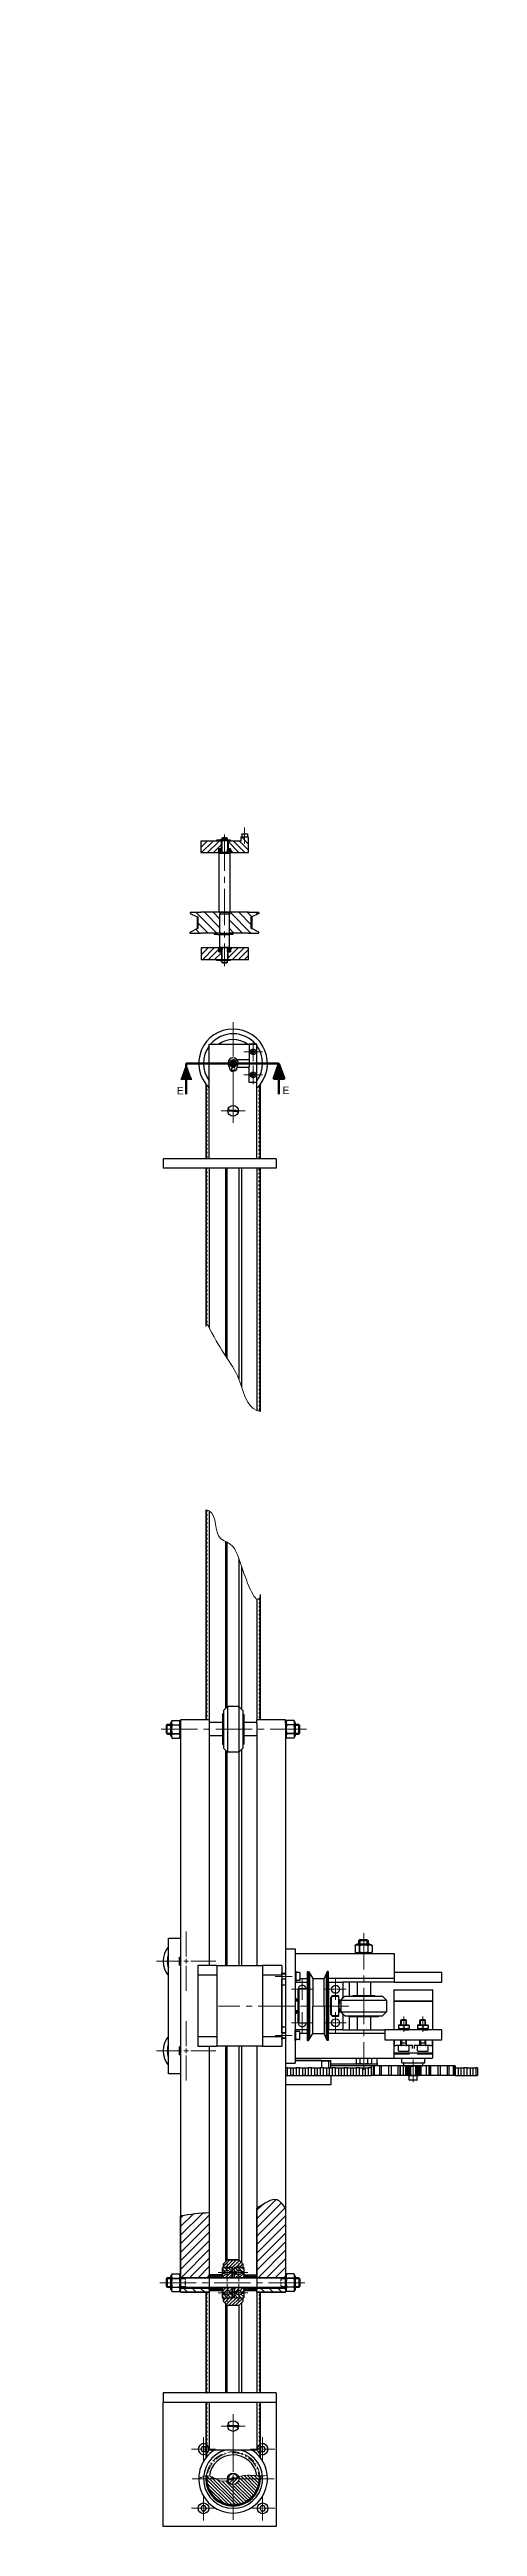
# Model space of a CAD drawing. Header units: millimetres. Extents: x 587 to 10361, y -8386 to 1488.
# Drawn here: x 8716 to 8940, y -5166 to -3868 of the extents above; entities that cross this region are included whole.
import ezdxf

# ---------------------------------------------------------------- set-up
doc = ezdxf.new("R2010")
doc.units = ezdxf.units.MM
for name, pattern in [('ACAD_ISO10W100', [18, 12, -3, 0, -3]), ('CENTER2', [28.575, 19.05, -3.175, 3.175, -3.175]), ('DASHED', [0.2068, 0.1655, -0.0413])]:
    doc.linetypes.add(name, pattern=pattern)
for name, color, linetype, lineweight in [('Bgruba', 130, 'Continuous', 70), ('Cienka', 30, 'Continuous', 0), ('Gruba', 7, 'Continuous', 30), ('Kreskowanie', 10, 'Continuous', 0), ('Kreskowanie (ISO)', 7, 'Continuous', 18), ('Przekrój', 50, 'Continuous', 15), ('Symetria', 210, 'ACAD_ISO10W100', 0), ('Ukryte (ISO)', 7, 'DASHED', 30), ('Widoczne (ISO)', 7, 'Continuous', 30), ('Wymiar', 3, 'Continuous', 20)]:
    doc.layers.add(name, color=color, linetype=linetype, lineweight=lineweight)
pattern_1 = [(45, (147.0533, -464.08743), (-0.224506403, 0.224506403), [])]
pattern_2 = [(45, (147.0533, -464.08743), (-0.224506403, 0.224506403), [])]
pattern_3 = [(45, (147.0533, -516.08743), (-0.224506403, 0.224506403), [])]
pattern_4 = [(45, (147.0533, -516.08743), (-0.224506403, 0.224506403), [])]

msp = doc.modelspace()

# ---------------------------------------------------------------- texts
at = {"layer": 'Wymiar', "char_height": 4, "attachment_point": 1}
for insert in [(8782.638, -4411.883), (8838.053, -4411.701)]:
    msp.add_mtext_dynamic_manual_height_columns('E', width=4.34276, gutter_width=12.5, heights=[0], dxfattribs=dict(at, insert=insert))

# ---------------------------------------------------------------- blocks, each defined once
blk = doc.blocks.new('*U224')
at = {"layer": 'Symetria', "color": 0, "linetype": 'CENTER2', "transparency": 16777216}
blk.add_line((-38.5, 0), (38.5, 0), dxfattribs=at)
blk = doc.blocks.new('*U225')
at = {"layer": 'Symetria', "color": 0, "linetype": 'CENTER2', "transparency": 16777216}
for p, q in [((-4.7, 0), (-0.2, 0)), ((0, 0.2), (0, 4.7)), ((0.2, 0), (4.7, 0)), ((0, -4.7), (0, -0.2))]:
    blk.add_line(p, q, dxfattribs=at)
at = {"layer": 'Symetria', "color": 0, "linetype": 'Continuous', "transparency": 16777216}
for p, q in [((-0.1, 0), (0.1, 0)), ((0, -0.1), (0, 0.1))]:
    blk.add_line(p, q, dxfattribs=at)
blk = doc.blocks.new('*U226')
at = {"layer": 'Symetria', "color": 0, "linetype": 'CENTER2', "transparency": 16777216}
for p, q in [((-4.7, 0), (-0.2, 0)), ((0, 0.2), (0, 4.7)), ((0.2, 0), (4.7, 0)), ((0, -4.7), (0, -0.2))]:
    blk.add_line(p, q, dxfattribs=at)
at = {"layer": 'Symetria', "color": 0, "linetype": 'Continuous', "transparency": 16777216}
for p, q in [((-0.1, 0), (0.1, 0)), ((0, -0.1), (0, 0.1))]:
    blk.add_line(p, q, dxfattribs=at)
blk = doc.blocks.new('*U227')
at = {"layer": 'Symetria', "color": 0, "linetype": 'CENTER2', "transparency": 16777216}
for p, q in [((-4.7, 0), (-0.2, 0)), ((0, 0.2), (0, 4.7)), ((0.2, 0), (4.7, 0)), ((0, -4.7), (0, -0.2))]:
    blk.add_line(p, q, dxfattribs=at)
at = {"layer": 'Symetria', "color": 0, "linetype": 'Continuous', "transparency": 16777216}
for p, q in [((-0.1, 0), (0.1, 0)), ((0, -0.1), (0, 0.1))]:
    blk.add_line(p, q, dxfattribs=at)
blk = doc.blocks.new('*U228')
at = {"layer": 'Symetria', "color": 0, "linetype": 'CENTER2', "transparency": 16777216}
for p, q in [((-4.7, 0), (-0.2, 0)), ((0, 0.2), (0, 4.7)), ((0.2, 0), (4.7, 0)), ((0, -4.7), (0, -0.2))]:
    blk.add_line(p, q, dxfattribs=at)
at = {"layer": 'Symetria', "color": 0, "linetype": 'Continuous', "transparency": 16777216}
for p, q in [((-0.1, 0), (0.1, 0)), ((0, -0.1), (0, 0.1))]:
    blk.add_line(p, q, dxfattribs=at)
blk = doc.blocks.new('*U271')
at = {"layer": 'Symetria', "color": 0, "linetype": 'CENTER2', "transparency": 16777216}
for p, q in [((-4.9, 0), (-0.3, 0)), ((0, 0.3), (0, 4.9)), ((0.3, 0), (4.9, 0)), ((0, -4.9), (0, -0.3))]:
    blk.add_line(p, q, dxfattribs=at)
at = {"layer": 'Symetria', "color": 0, "linetype": 'Continuous', "transparency": 16777216}
for p, q in [((-0.1, 0), (0.1, 0)), ((0, -0.1), (0, 0.1))]:
    blk.add_line(p, q, dxfattribs=at)
blk = doc.blocks.new('*U272')
at = {"layer": 'Symetria', "color": 0, "linetype": 'CENTER2', "transparency": 16777216}
for p, q in [((-4.9, 0), (-0.3, 0)), ((0, 0.3), (0, 4.9)), ((0.3, 0), (4.9, 0)), ((0, -4.9), (0, -0.3))]:
    blk.add_line(p, q, dxfattribs=at)
at = {"layer": 'Symetria', "color": 0, "linetype": 'Continuous', "transparency": 16777216}
for p, q in [((-0.1, 0), (0.1, 0)), ((0, -0.1), (0, 0.1))]:
    blk.add_line(p, q, dxfattribs=at)
blk = doc.blocks.new('*U273')
at = {"layer": 'Symetria', "color": 0, "linetype": 'CENTER2', "transparency": 16777216}
blk.add_line((0, 6.5), (0, -62.5), dxfattribs=at)
blk = doc.blocks.new('*U277')
at = {"layer": 'Symetria', "color": 0, "linetype": 'CENTER2', "transparency": 16777216}
blk.add_line((0, 4.3), (0, -4.3), dxfattribs=at)
blk = doc.blocks.new('*U286')
at = {"layer": 'Symetria', "color": 0, "linetype": 'CENTER2', "transparency": 16777216}
blk.add_line((4.5, 0), (-4.5, 0), dxfattribs=at)
blk = doc.blocks.new('*U292')
at = {"layer": 'Symetria', "color": 0, "linetype": 'CENTER2', "transparency": 16777216}
for p, q in [((-6.3, 0), (-0.56, 0)), ((0, 0.56), (0, 6.3)), ((0.56, 0), (6.3, 0)), ((0, -6.3), (0, -0.56))]:
    blk.add_line(p, q, dxfattribs=at)
at = {"layer": 'Symetria', "color": 0, "linetype": 'Continuous', "transparency": 16777216}
for p, q in [((-0.28, 0), (0.28, 0)), ((0, -0.28), (0, 0.28))]:
    blk.add_line(p, q, dxfattribs=at)
blk = doc.blocks.new('*U293')
at = {"layer": 'Symetria', "color": 0, "linetype": 'CENTER2', "transparency": 16777216}
for p, q in [((-6.3, 0), (-0.56, 0)), ((0, 0.56), (0, 6.3)), ((0.56, 0), (6.3, 0)), ((0, -6.3), (0, -0.56))]:
    blk.add_line(p, q, dxfattribs=at)
at = {"layer": 'Symetria', "color": 0, "linetype": 'Continuous', "transparency": 16777216}
for p, q in [((-0.28, 0), (0.28, 0)), ((0, -0.28), (0, 0.28))]:
    blk.add_line(p, q, dxfattribs=at)
blk = doc.blocks.new('*U294')
at = {"layer": 'Symetria', "color": 0, "linetype": 'CENTER2', "transparency": 16777216}
for p, q in [((-6.3, 0), (-0.56, 0)), ((0, 0.56), (0, 6.3)), ((0.56, 0), (6.3, 0)), ((0, -6.3), (0, -0.56))]:
    blk.add_line(p, q, dxfattribs=at)
at = {"layer": 'Symetria', "color": 0, "linetype": 'Continuous', "transparency": 16777216}
for p, q in [((-0.28, 0), (0.28, 0)), ((0, -0.28), (0, 0.28))]:
    blk.add_line(p, q, dxfattribs=at)
blk = doc.blocks.new('*U295')
at = {"layer": 'Symetria', "color": 0, "linetype": 'CENTER2', "transparency": 16777216}
for p, q in [((-6.3, 0), (-0.56, 0)), ((0, 0.56), (0, 6.3)), ((0.56, 0), (6.3, 0)), ((0, -6.3), (0, -0.56))]:
    blk.add_line(p, q, dxfattribs=at)
at = {"layer": 'Symetria', "color": 0, "linetype": 'Continuous', "transparency": 16777216}
for p, q in [((-0.28, 0), (0.28, 0)), ((0, -0.28), (0, 0.28))]:
    blk.add_line(p, q, dxfattribs=at)
blk = doc.blocks.new('*U296')
at = {"layer": 'Symetria', "color": 0, "linetype": 'CENTER2', "transparency": 16777216}
blk.add_line((0, -5.9), (0, 5.9), dxfattribs=at)
blk = doc.blocks.new('*U299')
at = {"layer": 'Symetria', "color": 0, "linetype": 'CENTER2', "transparency": 16777216}
blk.add_line((0, -4), (0, 4), dxfattribs=at)
blk = doc.blocks.new('*U300')
at = {"layer": 'Symetria', "color": 0, "linetype": 'CENTER2', "transparency": 16777216}
blk.add_line((0, -4), (0, 4), dxfattribs=at)
blk = doc.blocks.new('*U350')
at = {"layer": 'Symetria', "color": 0, "linetype": 'CENTER2', "transparency": 16777216}
for p, q in [((0, 3.6), (0, 21.5)), ((-21.5, 0), (-3.6, 0)), ((3.6, 0), (21.5, 0)), ((0, -21.5), (0, -3.6))]:
    blk.add_line(p, q, dxfattribs=at)
at = {"layer": 'Symetria', "color": 0, "linetype": 'Continuous', "transparency": 16777216}
for p, q in [((-1.8, 0), (1.8, 0)), ((0, -1.8), (0, 1.8))]:
    blk.add_line(p, q, dxfattribs=at)
blk = doc.blocks.new('*U351')
at = {"layer": 'Symetria', "color": 0, "linetype": 'CENTER2', "transparency": 16777216}
for p, q in [((-6.3, 0), (-0.56, 0)), ((0, 0.56), (0, 6.3)), ((0.56, 0), (6.3, 0)), ((0, -6.3), (0, -0.56))]:
    blk.add_line(p, q, dxfattribs=at)
at = {"layer": 'Symetria', "color": 0, "linetype": 'Continuous', "transparency": 16777216}
for p, q in [((-0.28, 0), (0.28, 0)), ((0, -0.28), (0, 0.28))]:
    blk.add_line(p, q, dxfattribs=at)
blk = doc.blocks.new('*U352')
at = {"layer": 'Symetria', "color": 0, "linetype": 'CENTER2', "transparency": 16777216}
for p, q in [((-5.6, 0), (-0.42, 0)), ((0, 0.42), (0, 5.6)), ((0.42, 0), (5.6, 0)), ((0, -5.6), (0, -0.42))]:
    blk.add_line(p, q, dxfattribs=at)
at = {"layer": 'Symetria', "color": 0, "linetype": 'Continuous', "transparency": 16777216}
for p, q in [((-0.21, 0), (0.21, 0)), ((0, -0.21), (0, 0.21))]:
    blk.add_line(p, q, dxfattribs=at)
blk = doc.blocks.new('*U353')
at = {"layer": 'Symetria', "color": 0, "linetype": 'CENTER2', "transparency": 16777216}
for p, q in [((-5.6, 0), (-0.42, 0)), ((0, 0.42), (0, 5.6)), ((0.42, 0), (5.6, 0)), ((0, -5.6), (0, -0.42))]:
    blk.add_line(p, q, dxfattribs=at)
at = {"layer": 'Symetria', "color": 0, "linetype": 'Continuous', "transparency": 16777216}
for p, q in [((-0.21, 0), (0.21, 0)), ((0, -0.21), (0, 0.21))]:
    blk.add_line(p, q, dxfattribs=at)
blk = doc.blocks.new('*U354')
at = {"layer": 'Symetria', "color": 0, "linetype": 'CENTER2', "transparency": 16777216}
for p, q in [((-5.6, 0), (-0.42, 0)), ((0, 0.42), (0, 5.6)), ((0.42, 0), (5.6, 0)), ((0, -5.6), (0, -0.42))]:
    blk.add_line(p, q, dxfattribs=at)
at = {"layer": 'Symetria', "color": 0, "linetype": 'Continuous', "transparency": 16777216}
for p, q in [((-0.21, 0), (0.21, 0)), ((0, -0.21), (0, 0.21))]:
    blk.add_line(p, q, dxfattribs=at)
blk = doc.blocks.new('*U355')
at = {"layer": 'Symetria', "color": 0, "linetype": 'CENTER2', "transparency": 16777216}
for p, q in [((-5.6, 0), (-0.42, 0)), ((0, 0.42), (0, 5.6)), ((0.42, 0), (5.6, 0)), ((0, -5.6), (0, -0.42))]:
    blk.add_line(p, q, dxfattribs=at)
at = {"layer": 'Symetria', "color": 0, "linetype": 'Continuous', "transparency": 16777216}
for p, q in [((-0.21, 0), (0.21, 0)), ((0, -0.21), (0, 0.21))]:
    blk.add_line(p, q, dxfattribs=at)
blk = doc.blocks.new('*U356')
at = {"layer": 'Symetria', "color": 0, "linetype": 'CENTER2', "transparency": 16777216}
for p, q in [((0, 2.4), (0, 15.5)), ((-15.5, 0), (-2.4, 0)), ((2.4, 0), (15.5, 0)), ((0, -15.5), (0, -2.4))]:
    blk.add_line(p, q, dxfattribs=at)
at = {"layer": 'Symetria', "color": 0, "linetype": 'Continuous', "transparency": 16777216}
for p, q in [((-1.2, 0), (1.2, 0)), ((0, -1.2), (0, 1.2))]:
    blk.add_line(p, q, dxfattribs=at)
blk = doc.blocks.new('*U357')
at = {"layer": 'Symetria', "color": 0, "linetype": 'CENTER2', "transparency": 16777216}
for p, q in [((0, 2.4), (0, 15.5)), ((-15.5, 0), (-2.4, 0)), ((2.4, 0), (15.5, 0)), ((0, -15.5), (0, -2.4))]:
    blk.add_line(p, q, dxfattribs=at)
at = {"layer": 'Symetria', "color": 0, "linetype": 'Continuous', "transparency": 16777216}
for p, q in [((-1.2, 0), (1.2, 0)), ((0, -1.2), (0, 1.2))]:
    blk.add_line(p, q, dxfattribs=at)
blk = doc.blocks.new('*U358')
at = {"layer": 'Symetria', "color": 0, "linetype": 'CENTER2', "transparency": 16777216}
blk.add_line((4.5, 0), (-4.5, 0), dxfattribs=at)
blk = doc.blocks.new('*U359')
at = {"layer": 'Symetria', "color": 0, "linetype": 'CENTER2', "transparency": 16777216}
blk.add_line((4.242, 0), (-64.242, 0), dxfattribs=at)
blk = doc.blocks.new('*U360')
at = {"layer": 'Symetria', "color": 0, "linetype": 'CENTER2', "transparency": 16777216}
blk.add_line((0, 66.9), (0, -4.7), dxfattribs=at)
blk = doc.blocks.new('*U361')
at = {"layer": 'Symetria', "color": 0, "linetype": 'CENTER2', "transparency": 16777216}
blk.add_line((72.1, 0), (-4.5, 0), dxfattribs=at)
blk = doc.blocks.new('*U362')
at = {"layer": 'Symetria', "color": 0, "linetype": 'CENTER2', "transparency": 16777216}
for p, q in [((0, 3.6), (0, 21.5)), ((-21.5, 0), (-3.6, 0)), ((3.6, 0), (21.5, 0)), ((0, -21.5), (0, -3.6))]:
    blk.add_line(p, q, dxfattribs=at)
at = {"layer": 'Symetria', "color": 0, "linetype": 'Continuous', "transparency": 16777216}
for p, q in [((-1.8, 0), (1.8, 0)), ((0, -1.8), (0, 1.8))]:
    blk.add_line(p, q, dxfattribs=at)
blk = doc.blocks.new('*U363')
at = {"layer": 'Symetria', "color": 0, "linetype": 'CENTER2', "transparency": 16777216}
for p, q in [((-6.3, 0), (-0.56, 0)), ((0, 0.56), (0, 6.3)), ((0.56, 0), (6.3, 0)), ((0, -6.3), (0, -0.56))]:
    blk.add_line(p, q, dxfattribs=at)
at = {"layer": 'Symetria', "color": 0, "linetype": 'Continuous', "transparency": 16777216}
for p, q in [((-0.28, 0), (0.28, 0)), ((0, -0.28), (0, 0.28))]:
    blk.add_line(p, q, dxfattribs=at)
blk = doc.blocks.new('*U364')
at = {"layer": 'Symetria', "color": 0, "linetype": 'CENTER2', "transparency": 16777216}
for p, q in [((0, 3.6), (0, 21.5)), ((-21.5, 0), (-3.6, 0)), ((3.6, 0), (21.5, 0)), ((0, -21.5), (0, -3.6))]:
    blk.add_line(p, q, dxfattribs=at)
at = {"layer": 'Symetria', "color": 0, "linetype": 'Continuous', "transparency": 16777216}
for p, q in [((-1.8, 0), (1.8, 0)), ((0, -1.8), (0, 1.8))]:
    blk.add_line(p, q, dxfattribs=at)
blk = doc.blocks.new('*U365')
at = {"layer": 'Symetria', "color": 0, "linetype": 'CENTER2', "transparency": 16777216}
for p, q in [((0, 3.6), (0, 21.5)), ((-21.5, 0), (-3.6, 0)), ((3.6, 0), (21.5, 0)), ((0, -21.5), (0, -3.6))]:
    blk.add_line(p, q, dxfattribs=at)
at = {"layer": 'Symetria', "color": 0, "linetype": 'Continuous', "transparency": 16777216}
for p, q in [((-1.8, 0), (1.8, 0)), ((0, -1.8), (0, 1.8))]:
    blk.add_line(p, q, dxfattribs=at)

# ---------------------------------------------------------------- hatches: boundary and pattern name
at = {"layer": 'Bgruba'}
h = msp.add_hatch(color=256, dxfattribs=at)
h.dxf.hatch_style = 1
h.paths.add_polyline_path([(8790.396, -4407.636), (8787.869, -4400.571), (8787.511, -4400.571), (8787.511, -4407.636)])
h.paths.add_polyline_path([(8787.511, -4407.636), (8787.511, -4400.571), (8787.153, -4400.571), (8784.625, -4407.636)])
h.paths.add_polyline_path([(8787.511, -4400.571), (8787.511, -4399.571), (8787.153, -4400.571)])
h.paths.add_polyline_path([(8787.869, -4400.571), (8787.511, -4399.571), (8787.511, -4400.571)])
h = msp.add_hatch(color=256, dxfattribs=at)
h.dxf.hatch_style = 1
h.paths.add_polyline_path([(8838.966, -4407.636), (8836.438, -4400.571), (8836.08, -4400.571), (8836.08, -4407.636)])
h.paths.add_polyline_path([(8836.08, -4407.636), (8836.08, -4400.571), (8835.722, -4400.571), (8833.195, -4407.636)])
h.paths.add_polyline_path([(8836.08, -4400.571), (8836.08, -4399.571), (8835.722, -4400.571)])
h.paths.add_polyline_path([(8836.438, -4400.571), (8836.08, -4399.571), (8836.08, -4400.571)])
at = {"layer": 'Kreskowanie'}
h = msp.add_hatch(dxfattribs=at)
h.set_pattern_fill('ANSI31', color=256, scale=0.1, angle=270)
h.set_pattern_definition([(315, (17468.24596, -8075.55734), (0.224506403, 0.224506403), [])])
h.paths.add_polyline_path([(8809.006, -4282.92), (8810.55, -4282.92), (8810.55, -4282.52), (8809.006, -4282.52)])
h = msp.add_hatch(dxfattribs=at)
h.set_pattern_fill('ANSI31', color=256, scale=0.7, angle=90)
h.paths.add_polyline_path([(8820.15, -4283.124), (8820.15, -4281.124), (8816.15, -4281.124), (8816.15, -4283.124), (8809.46, -4283.124), (8809.46, -4287.125), (8810.097, -4287.124), (8810.55, -4287.124), (8810.65, -4287.124), (8810.65, -4289.124), (8820.15, -4289.124)])
h = msp.add_hatch(dxfattribs=at)
h.set_pattern_fill('ANSI31', color=256, scale=0.7)
h.paths.add_polyline_path([(8805.839, -4283.124), (8805.267, -4283.124), (8803.605, -4283.124), (8795.15, -4283.124), (8795.15, -4289.124), (8804.65, -4289.124), (8804.65, -4287.124), (8804.75, -4287.124), (8805.2, -4287.124), (8805.25, -4287.124), (8805.815, -4287.124), (8805.815, -4287.125), (8805.839, -4287.125)])
h.paths.add_polyline_path([(8805.925, -4341.324), (8805.825, -4341.224), (8805.712, -4341.124), (8805.65, -4341.124), (8804.967, -4341.124), (8804.752, -4341.124), (8804.75, -4341.124), (8804.65, -4341.124), (8804.65, -4339.124), (8795.357, -4339.124), (8795.357, -4345.124), (8805.925, -4345.124)])
h.paths.add_polyline_path([(8820.15, -4339.124), (8810.65, -4339.124), (8810.65, -4341.124), (8809.65, -4341.124), (8809.587, -4341.124), (8809.375, -4341.324), (8809.375, -4345.124), (8810.55, -4345.124), (8820.15, -4345.124)])
h = msp.add_hatch(dxfattribs=at)
h.set_pattern_fill('ANSI31', color=256, scale=0.1)
h.set_pattern_definition(pattern_1)
h.paths.add_polyline_path([(8804.65, -4287.513), (8804.65, -4287.228, -0.41421357), (8804.752, -4287.125), (8805.01, -4287.125), (8805.112, -4287.227), (8805.112, -4287.857, 0.18032708), (8805.013, -4288.124), (8804.65, -4288.124)])
h.paths.add_polyline_path([(8804.65, -4288.124), (8805.013, -4288.124, 0.18032708), (8805.112, -4288.392), (8805.112, -4289.021), (8805.01, -4289.124), (8804.967, -4289.124), (8804.752, -4289.124, -0.41421356), (8804.65, -4289.021)])
h = msp.add_hatch(dxfattribs=at)
h.set_pattern_fill('ANSI31', color=256, scale=0.1)
h.set_pattern_definition(pattern_2)
h.paths.add_polyline_path([(8804.65, -4287.513), (8804.65, -4287.228, -0.41421357), (8804.752, -4287.125), (8805.01, -4287.125), (8805.112, -4287.227), (8805.112, -4287.857, 0.18032708), (8805.013, -4288.124), (8804.65, -4288.124)])
h.paths.add_polyline_path([(8804.65, -4288.124), (8805.013, -4288.124, 0.18032708), (8805.112, -4288.392), (8805.112, -4289.021), (8805.01, -4289.124), (8804.967, -4289.124), (8804.752, -4289.124, -0.41421356), (8804.65, -4289.021)])
h = msp.add_hatch(dxfattribs=at)
h.set_pattern_fill('ANSI31', color=256, scale=0.1)
h.set_pattern_definition(pattern_1)
h.paths.add_polyline_path([(8805.712, -4287.839), (8805.712, -4287.227), (8805.815, -4287.125), (8806.047, -4287.125, -0.41421356), (8806.15, -4287.228), (8806.15, -4288.124), (8805.829, -4288.124, 0.19637284)])
h.paths.add_polyline_path([(8805.712, -4288.41, 0.19637284), (8805.829, -4288.124), (8806.15, -4288.124), (8806.15, -4289.021, -0.41431901), (8806.047, -4289.124), (8805.815, -4289.124), (8805.712, -4289.021)])
h = msp.add_hatch(dxfattribs=at)
h.set_pattern_fill('ANSI31', color=256, scale=0.1)
h.set_pattern_definition(pattern_2)
h.paths.add_polyline_path([(8805.712, -4287.839), (8805.712, -4287.227), (8805.815, -4287.125), (8806.047, -4287.125, -0.41421356), (8806.15, -4287.228), (8806.15, -4288.124), (8805.829, -4288.124, 0.19637284)])
h.paths.add_polyline_path([(8805.712, -4288.41, 0.19637284), (8805.829, -4288.124), (8806.15, -4288.124), (8806.15, -4289.021, -0.41431901), (8806.047, -4289.124), (8805.815, -4289.124), (8805.712, -4289.021)])
h = msp.add_hatch(dxfattribs=at)
h.set_pattern_fill('ANSI31', color=256, scale=0.1)
h.set_pattern_definition(pattern_1)
h.paths.add_polyline_path([(8809.587, -4287.839), (8809.587, -4287.227), (8809.485, -4287.125), (8809.252, -4287.125, 0.41421356), (8809.15, -4287.228), (8809.15, -4288.124), (8809.47, -4288.124, -0.19637284)])
h.paths.add_polyline_path([(8809.587, -4288.41, -0.19637284), (8809.47, -4288.124), (8809.15, -4288.124), (8809.15, -4289.021, 0.41431901), (8809.253, -4289.124), (8809.484, -4289.124), (8809.587, -4289.021)])
h = msp.add_hatch(dxfattribs=at)
h.set_pattern_fill('ANSI31', color=256, scale=0.1)
h.set_pattern_definition(pattern_2)
h.paths.add_polyline_path([(8809.587, -4287.839), (8809.587, -4287.227), (8809.485, -4287.125), (8809.252, -4287.125, 0.41421356), (8809.15, -4287.228), (8809.15, -4288.124), (8809.47, -4288.124, -0.19637284)])
h.paths.add_polyline_path([(8809.587, -4288.41, -0.19637284), (8809.47, -4288.124), (8809.15, -4288.124), (8809.15, -4289.021, 0.41431901), (8809.253, -4289.124), (8809.484, -4289.124), (8809.587, -4289.021)])
h = msp.add_hatch(dxfattribs=at)
h.set_pattern_fill('ANSI31', color=256, scale=0.1)
h.set_pattern_definition(pattern_1)
h.paths.add_polyline_path([(8810.65, -4287.513), (8810.65, -4287.228, 0.41421357), (8810.547, -4287.125), (8810.289, -4287.125), (8810.187, -4287.227), (8810.187, -4287.857, -0.18032708), (8810.286, -4288.124), (8810.65, -4288.124)])
h.paths.add_polyline_path([(8810.65, -4288.124), (8810.286, -4288.124, -0.18032708), (8810.187, -4288.392), (8810.187, -4289.021), (8810.29, -4289.124), (8810.332, -4289.124), (8810.547, -4289.124, 0.41421356), (8810.65, -4289.021)])
h = msp.add_hatch(dxfattribs=at)
h.set_pattern_fill('ANSI31', color=256, scale=0.1)
h.set_pattern_definition(pattern_2)
h.paths.add_polyline_path([(8810.65, -4287.513), (8810.65, -4287.228, 0.41421357), (8810.547, -4287.125), (8810.289, -4287.125), (8810.187, -4287.227), (8810.187, -4287.857, -0.18032708), (8810.286, -4288.124), (8810.65, -4288.124)])
h.paths.add_polyline_path([(8810.65, -4288.124), (8810.286, -4288.124, -0.18032708), (8810.187, -4288.392), (8810.187, -4289.021), (8810.29, -4289.124), (8810.332, -4289.124), (8810.547, -4289.124, 0.41421356), (8810.65, -4289.021)])
h = msp.add_hatch(dxfattribs=at)
h.set_pattern_fill('ANSI31', color=256, angle=90)
h.paths.add_polyline_path([(8805.15, -4321.399), (8805.15, -4320.899), (8804.75, -4320.399), (8795.15, -4320.399), (8795.15, -4320.479), (8789.65, -4320.479), (8789.65, -4320.98), (8793.315, -4322.858), (8793.516, -4322.858), (8793.716, -4322.858), (8793.716, -4328.858), (8793.516, -4328.858), (8793.315, -4328.858), (8789.65, -4330.819), (8789.65, -4331.319), (8795.15, -4331.319), (8795.15, -4331.399), (8804.65, -4331.399), (8805.15, -4330.899)])
h.paths.add_polyline_path([(8821.583, -4322.858), (8821.783, -4322.858), (8821.983, -4322.858), (8825.65, -4320.979), (8825.65, -4320.479), (8820.15, -4320.479), (8820.15, -4320.399), (8810.55, -4320.399), (8810.15, -4320.899), (8810.15, -4321.399), (8810.15, -4330.899), (8810.65, -4331.399), (8811.95, -4331.399), (8820.15, -4331.399), (8820.15, -4331.319), (8825.65, -4331.319), (8825.65, -4330.819), (8821.983, -4328.858), (8821.783, -4328.858), (8821.583, -4328.858)])
h = msp.add_hatch(dxfattribs=at)
h.set_pattern_fill('ANSI31', color=256, scale=0.1)
h.paths.add_polyline_path([(8793.516, -4322.858), (8793.316, -4322.858), (8793.316, -4328.858), (8793.516, -4328.858)])
h.paths.add_polyline_path([(8793.716, -4322.858), (8793.516, -4322.858), (8793.516, -4328.858), (8793.716, -4328.858)])
h.paths.add_polyline_path([(8821.783, -4322.858), (8821.583, -4322.858), (8821.583, -4328.858), (8821.783, -4328.858)])
h.paths.add_polyline_path([(8821.983, -4322.858), (8821.783, -4322.858), (8821.783, -4328.858), (8821.983, -4328.858)])
h = msp.add_hatch(dxfattribs=at)
h.set_pattern_fill('ANSI31', color=256, scale=0.1, angle=270)
h.set_pattern_definition([(315, (17468.24596, -8136.6612), (0.224506403, 0.224506403), [])])
h.paths.add_polyline_path([(8809.738, -4332.099), (8810.15, -4332.099), (8811.95, -4332.099), (8811.95, -4331.399), (8809.738, -4331.399)])
h = msp.add_hatch(dxfattribs=at)
h.set_pattern_fill('ANSI31', color=256, scale=0.1)
h.set_pattern_definition(pattern_3)
h.paths.add_polyline_path([(8804.65, -4339.513), (8804.65, -4339.228, -0.41421357), (8804.752, -4339.125), (8805.01, -4339.125), (8805.112, -4339.227), (8805.112, -4339.857, 0.18032708), (8805.013, -4340.124), (8804.65, -4340.124)])
h.paths.add_polyline_path([(8804.65, -4340.124), (8805.013, -4340.124, 0.18032708), (8805.112, -4340.392), (8805.112, -4341.021), (8805.01, -4341.124), (8804.967, -4341.124), (8804.752, -4341.124, -0.41421356), (8804.65, -4341.021)])
h = msp.add_hatch(dxfattribs=at)
h.set_pattern_fill('ANSI31', color=256, scale=0.1)
h.set_pattern_definition(pattern_4)
h.paths.add_polyline_path([(8804.65, -4339.513), (8804.65, -4339.228, -0.41421357), (8804.752, -4339.125), (8805.01, -4339.125), (8805.112, -4339.227), (8805.112, -4339.857, 0.18032708), (8805.013, -4340.124), (8804.65, -4340.124)])
h.paths.add_polyline_path([(8804.65, -4340.124), (8805.013, -4340.124, 0.18032708), (8805.112, -4340.392), (8805.112, -4341.021), (8805.01, -4341.124), (8804.967, -4341.124), (8804.752, -4341.124, -0.41421356), (8804.65, -4341.021)])
h = msp.add_hatch(dxfattribs=at)
h.set_pattern_fill('ANSI31', color=256, scale=0.1)
h.set_pattern_definition(pattern_3)
h.paths.add_polyline_path([(8805.712, -4339.839), (8805.712, -4339.227), (8805.815, -4339.125), (8806.047, -4339.125, -0.41421356), (8806.15, -4339.228), (8806.15, -4340.124), (8805.829, -4340.124, 0.19637284)])
h.paths.add_polyline_path([(8805.712, -4340.41, 0.19637284), (8805.829, -4340.124), (8806.15, -4340.124), (8806.15, -4341.021, -0.41431901), (8806.047, -4341.124), (8805.815, -4341.124), (8805.712, -4341.021)])
h = msp.add_hatch(dxfattribs=at)
h.set_pattern_fill('ANSI31', color=256, scale=0.1)
h.set_pattern_definition(pattern_4)
h.paths.add_polyline_path([(8805.712, -4339.839), (8805.712, -4339.227), (8805.815, -4339.125), (8806.047, -4339.125, -0.41421356), (8806.15, -4339.228), (8806.15, -4340.124), (8805.829, -4340.124, 0.19637284)])
h.paths.add_polyline_path([(8805.712, -4340.41, 0.19637284), (8805.829, -4340.124), (8806.15, -4340.124), (8806.15, -4341.021, -0.41431901), (8806.047, -4341.124), (8805.815, -4341.124), (8805.712, -4341.021)])
h = msp.add_hatch(dxfattribs=at)
h.set_pattern_fill('ANSI31', color=256, scale=0.1, angle=270)
h.set_pattern_definition([(315, (17468.24596, -8138.39896), (0.224506403, 0.224506403), [])])
h.paths.add_polyline_path([(8809.006, -4345.762), (8810.55, -4345.762), (8810.55, -4345.362), (8809.006, -4345.362)])
h = msp.add_hatch(dxfattribs=at)
h.set_pattern_fill('ANSI31', color=256, scale=0.1)
h.set_pattern_definition(pattern_3)
h.paths.add_polyline_path([(8809.587, -4339.839), (8809.587, -4339.227), (8809.485, -4339.125), (8809.252, -4339.125, 0.41421356), (8809.15, -4339.228), (8809.15, -4340.124), (8809.47, -4340.124, -0.19637284)])
h.paths.add_polyline_path([(8809.587, -4340.41, -0.19637284), (8809.47, -4340.124), (8809.15, -4340.124), (8809.15, -4341.021, 0.41431901), (8809.253, -4341.124), (8809.484, -4341.124), (8809.587, -4341.021)])
h = msp.add_hatch(dxfattribs=at)
h.set_pattern_fill('ANSI31', color=256, scale=0.1)
h.set_pattern_definition(pattern_4)
h.paths.add_polyline_path([(8809.587, -4339.839), (8809.587, -4339.227), (8809.485, -4339.125), (8809.252, -4339.125, 0.41421356), (8809.15, -4339.228), (8809.15, -4340.124), (8809.47, -4340.124, -0.19637284)])
h.paths.add_polyline_path([(8809.587, -4340.41, -0.19637284), (8809.47, -4340.124), (8809.15, -4340.124), (8809.15, -4341.021, 0.41431901), (8809.253, -4341.124), (8809.484, -4341.124), (8809.587, -4341.021)])
h = msp.add_hatch(dxfattribs=at)
h.set_pattern_fill('ANSI31', color=256, scale=0.1)
h.set_pattern_definition(pattern_3)
h.paths.add_polyline_path([(8810.65, -4339.513), (8810.65, -4339.228, 0.41421357), (8810.547, -4339.125), (8810.289, -4339.125), (8810.187, -4339.227), (8810.187, -4339.857, -0.18032708), (8810.286, -4340.124), (8810.65, -4340.124)])
h.paths.add_polyline_path([(8810.65, -4340.124), (8810.286, -4340.124, -0.18032708), (8810.187, -4340.392), (8810.187, -4341.021), (8810.29, -4341.124), (8810.332, -4341.124), (8810.547, -4341.124, 0.41421356), (8810.65, -4341.021)])
h = msp.add_hatch(dxfattribs=at)
h.set_pattern_fill('ANSI31', color=256, scale=0.1)
h.set_pattern_definition(pattern_4)
h.paths.add_polyline_path([(8810.65, -4339.513), (8810.65, -4339.228, 0.41421357), (8810.547, -4339.125), (8810.289, -4339.125), (8810.187, -4339.227), (8810.187, -4339.857, -0.18032708), (8810.286, -4340.124), (8810.65, -4340.124)])
h.paths.add_polyline_path([(8810.65, -4340.124), (8810.286, -4340.124, -0.18032708), (8810.187, -4340.392), (8810.187, -4341.021), (8810.29, -4341.124), (8810.332, -4341.124), (8810.547, -4341.124, 0.41421356), (8810.65, -4341.021)])
h = msp.add_hatch(dxfattribs=at)
h.set_pattern_fill('ANSI31', color=256, scale=0.1, angle=90)
h.set_pattern_definition([(135, (-2.716, 0.025), (-0.224506403, -0.224506403), [])])
edge = h.paths.add_edge_path()
edge.add_line((8904.369, -4924.942), (8904.642, -4924.799))
edge.add_line((8904.642, -4924.799), (8904.364, -4924.799))
edge.add_line((8904.364, -4924.799), (8903.835, -4924.799))
edge.add_line((8903.835, -4924.799), (8902.634, -4924.799))
edge.add_spline(control_points=[(8902.634, -4924.799), (8902.535, -4925.517), (8902.305, -4927.181), (8902.515, -4928.85), (8902.634, -4929.799)], knot_values=[0, 0, 0, 0, 2.16378779, 5.01891053, 5.01891053, 5.01891053, 5.01891053], degree=3, periodic=0)
edge.add_line((8902.634, -4929.799), (8903.835, -4929.799))
edge.add_line((8903.835, -4929.799), (8904.288, -4929.799))
edge.add_line((8904.288, -4929.799), (8904.642, -4929.799))
edge.add_line((8904.642, -4929.799), (8904.369, -4929.657))
edge.add_line((8904.369, -4929.657), (8904.369, -4924.942))
edge = h.paths.add_edge_path()
edge.add_spline(control_points=[(8910.543, -4929.799), (8910.663, -4928.85), (8910.872, -4927.181), (8910.642, -4925.517), (8910.543, -4924.799)], knot_values=[0, 0, 0, 0, 2.85512274, 5.01891053, 5.01891053, 5.01891053, 5.01891053], degree=3, periodic=0)
edge.add_line((8910.543, -4924.799), (8909.31, -4924.799))
edge.add_line((8909.31, -4924.799), (8908.535, -4924.799))
edge.add_line((8908.535, -4924.799), (8908.808, -4924.942))
edge.add_line((8908.808, -4924.942), (8908.808, -4929.657))
edge.add_line((8908.808, -4929.657), (8908.535, -4929.799))
edge.add_line((8908.535, -4929.799), (8908.971, -4929.799))
edge.add_line((8908.971, -4929.799), (8909.389, -4929.799))
edge.add_line((8909.389, -4929.799), (8910.543, -4929.799))
h = msp.add_hatch(dxfattribs=at)
h.set_pattern_fill('ANSI31', color=256, scale=0.1, angle=180)
h.set_pattern_definition([(225, (5065.38286, -13333.06922), (0.224506403, -0.224506403), [])])
h.paths.add_polyline_path([(8904.642, -4924.799), (8904.642, -4929.799), (8905.129, -4929.799), (8905.129, -4925.048), (8905.129, -4924.799)])
h.paths.add_polyline_path([(8908.048, -4924.799), (8908.048, -4925.048), (8908.048, -4929.799), (8908.535, -4929.799), (8908.535, -4924.799)])
h = msp.add_hatch(dxfattribs=at)
h.set_pattern_fill('ANSI31', color=256)
edge = h.paths.add_edge_path()
edge.add_spline(control_points=[(8799.589, -5001.897), (8794.591, -5001.931), (8789.59, -5002.687), (8784.589, -5003.442)], knot_values=[0, 0, 0, 0, 15.07937622, 15.07937622, 15.07937622, 15.07937622], degree=3, periodic=0)
edge.add_line((8784.589, -5003.442), (8784.589, -5035.024))
edge.add_line((8784.589, -5035.024), (8784.589, -5035.648))
edge.add_line((8784.589, -5035.648), (8799.589, -5035.648))
edge.add_line((8799.589, -5035.648), (8799.589, -5034.974))
edge.add_line((8799.589, -5034.974), (8799.589, -5001.897))
edge = h.paths.add_edge_path()
edge.add_spline(control_points=[(8839.589, -4999.428), (8838.2, -4997.518), (8834.264, -4992.108), (8828.386, -4997.292), (8824.589, -4999.321)], knot_values=[0, 0, 0, 0, 6.23494773, 17.66676321, 17.66676321, 17.66676321, 17.66676321], degree=3, periodic=0)
edge.add_line((8824.589, -4999.321), (8824.589, -5035.648))
edge.add_line((8824.589, -5035.648), (8839.589, -5035.648))
edge.add_line((8839.589, -5035.648), (8839.589, -5035.024))
edge.add_line((8839.589, -5035.024), (8839.589, -4999.428))
h = msp.add_hatch(dxfattribs=at)
h.set_pattern_fill('ANSI31', color=256, scale=0.2, angle=90)
h.paths.add_polyline_path([(8806.539, -5034.361), (8799.589, -5034.361), (8799.589, -5035.474), (8806.539, -5035.474), (8806.539, -5034.974)])
h.paths.add_polyline_path([(8824.589, -5034.974), (8824.589, -5034.361), (8817.639, -5034.361), (8817.639, -5035.474), (8824.589, -5035.474)])
h = msp.add_hatch(dxfattribs=at)
h.set_pattern_fill('ANSI31', color=256, scale=0.4, angle=90)
h.paths.add_polyline_path([(8809.039, -5030.474), (8806.989, -5030.474), (8806.789, -5030.474), (8806.539, -5030.724), (8806.539, -5032.624), (8806.664, -5032.749), (8807.881, -5032.749, -0.32873779), (8809.039, -5031.896)])
h.paths.add_polyline_path([(8811.539, -5030.724), (8811.289, -5030.474), (8809.089, -5030.474), (8809.089, -5031.897, -0.3173424), (8810.196, -5032.749), (8811.414, -5032.749), (8811.539, -5032.624)])
h.paths.add_polyline_path([(8815.089, -5030.474), (8812.889, -5030.474), (8812.639, -5030.724), (8812.639, -5031.474), (8812.639, -5032.624), (8812.764, -5032.749), (8813.981, -5032.749, -0.3173424), (8815.089, -5031.897)])
h.paths.add_polyline_path([(8817.639, -5030.724), (8817.389, -5030.474), (8815.139, -5030.474), (8815.139, -5031.896, -0.32873779), (8816.296, -5032.749), (8817.514, -5032.749), (8817.639, -5032.624)])
h = msp.add_hatch(dxfattribs=at)
h.set_pattern_fill('ANSI31', color=256, scale=0.4)
h.paths.add_polyline_path([(8809.039, -5034.319, -0.32873779), (8807.881, -5033.466), (8806.664, -5033.466), (8806.539, -5033.591), (8806.539, -5033.708), (8806.539, -5035.724), (8806.789, -5035.974), (8809.039, -5035.974)])
h.paths.add_polyline_path([(8811.539, -5033.591), (8811.414, -5033.466), (8810.196, -5033.466, -0.3173424), (8809.089, -5034.318), (8809.089, -5035.974), (8811.289, -5035.974), (8811.539, -5035.724)])
h.paths.add_polyline_path([(8815.089, -5034.318, -0.3173424), (8813.981, -5033.466), (8812.764, -5033.466), (8812.639, -5033.591), (8812.639, -5035.724), (8812.889, -5035.974), (8815.089, -5035.974)])
h.paths.add_polyline_path([(8817.639, -5034.974), (8817.639, -5033.708), (8817.639, -5033.591), (8817.514, -5033.466), (8816.296, -5033.466, -0.32873779), (8815.139, -5034.319), (8815.139, -5035.974), (8817.389, -5035.974), (8817.639, -5035.724)])
h = msp.add_hatch(dxfattribs=at)
h.set_pattern_fill('ANSI31', color=256, scale=0.4)
h.paths.add_polyline_path([(8815.089, -5046.474), (8812.889, -5046.474), (8812.639, -5046.224), (8812.639, -5045.474), (8811.539, -5045.474), (8811.539, -5046.224), (8811.289, -5046.474), (8809.089, -5046.474), (8809.089, -5050.474), (8815.089, -5050.474)])
h.paths.add_polyline_path([(8806.989, -5046.474), (8806.989, -5048.374), (8809.089, -5050.474), (8809.089, -5046.474)])
h.paths.add_polyline_path([(8817.189, -5046.474), (8815.089, -5046.474), (8815.089, -5050.474), (8817.189, -5048.374)])
h.paths.add_polyline_path([(8809.089, -5026.474), (8806.989, -5028.574), (8806.989, -5030.474), (8809.089, -5030.474)])
h.paths.add_polyline_path([(8812.889, -5030.474), (8815.089, -5030.474), (8815.089, -5026.474), (8809.089, -5026.474), (8809.089, -5030.474), (8811.289, -5030.474), (8811.539, -5030.724), (8811.539, -5031.474), (8812.639, -5031.474), (8812.639, -5030.724)])
h.paths.add_polyline_path([(8817.189, -5028.574), (8815.089, -5026.474), (8815.089, -5030.474), (8817.189, -5030.474)])
h = msp.add_hatch(dxfattribs=at)
h.set_pattern_fill('ANSI31', color=256, angle=90)
h.paths.add_polyline_path([(8799.589, -5041.474), (8784.589, -5041.3), (8784.589, -5041.924), (8784.589, -5043.474), (8799.589, -5043.474)])
h.paths.add_polyline_path([(8839.589, -5041.924), (8839.589, -5041.3), (8824.589, -5041.3), (8824.589, -5041.974), (8824.589, -5043.474), (8839.589, -5043.474)])
h = msp.add_hatch(dxfattribs=at)
h.set_pattern_fill('ANSI31', color=256, scale=0.2)
h.paths.add_polyline_path([(8806.539, -5041.474), (8799.589, -5041.474), (8799.589, -5041.974), (8799.589, -5042.588), (8806.539, -5042.588)])
h.paths.add_polyline_path([(8824.589, -5041.474), (8817.639, -5041.474), (8817.639, -5041.974), (8817.639, -5042.588), (8824.589, -5042.588)])
h = msp.add_hatch(dxfattribs=at)
h.set_pattern_fill('ANSI31', color=256, scale=0.4)
h.paths.add_polyline_path([(8809.039, -5040.974), (8806.789, -5040.974), (8806.539, -5041.224), (8806.539, -5041.974), (8806.539, -5043.241), (8806.664, -5043.366), (8807.881, -5043.366, -0.32873779), (8809.039, -5042.513)])
h.paths.add_polyline_path([(8811.539, -5041.224), (8811.289, -5040.974), (8809.089, -5040.974), (8809.089, -5042.514, -0.3173424), (8810.196, -5043.366), (8811.414, -5043.366), (8811.539, -5043.241)])
h.paths.add_polyline_path([(8815.089, -5040.974), (8812.889, -5040.974), (8812.639, -5041.224), (8812.639, -5043.241), (8812.764, -5043.366), (8813.981, -5043.366, -0.3173424), (8815.089, -5042.514)])
h.paths.add_polyline_path([(8817.639, -5041.224), (8817.389, -5040.974), (8815.139, -5040.974), (8815.139, -5042.513, -0.32873779), (8816.296, -5043.366), (8817.514, -5043.366), (8817.639, -5043.241)])
h = msp.add_hatch(dxfattribs=at)
h.set_pattern_fill('ANSI31', color=256, scale=0.4, angle=90)
h.paths.add_polyline_path([(8809.039, -5044.936, -0.32873779), (8807.881, -5044.083), (8806.664, -5044.083), (8806.539, -5044.208), (8806.539, -5046.224), (8806.789, -5046.474), (8809.039, -5046.474)])
h.paths.add_polyline_path([(8811.539, -5045.474), (8811.539, -5044.208), (8811.414, -5044.083), (8810.196, -5044.083, -0.3173424), (8809.089, -5044.935), (8809.089, -5046.474), (8811.289, -5046.474), (8811.539, -5046.224)])
h.paths.add_polyline_path([(8815.089, -5044.935, -0.3173424), (8813.981, -5044.083), (8812.764, -5044.083), (8812.639, -5044.208), (8812.639, -5046.224), (8812.889, -5046.474), (8815.089, -5046.474)])
h.paths.add_polyline_path([(8817.639, -5044.208), (8817.514, -5044.083), (8816.296, -5044.083, -0.32873779), (8815.139, -5044.936), (8815.139, -5046.474), (8817.189, -5046.474), (8817.389, -5046.474), (8817.639, -5046.224)])
h = msp.add_hatch(dxfattribs=at)
h.set_pattern_fill('ANSI31', color=256, scale=0.4, angle=90)
edge = h.paths.add_edge_path()
edge.add_line((8824.555, -5147.479), (8824.297, -5147.218))
edge.add_line((8824.297, -5147.218), (8824.507, -5146.775))
edge.add_line((8824.507, -5146.775), (8824.872, -5146.809))
edge.add_arc((8812.089, -5141.163), 13.975, 336.171696, 341.579735)
edge.add_line((8825.348, -5145.579), (8825.054, -5145.359))
edge.add_line((8825.054, -5145.359), (8825.197, -5144.889))
edge.add_line((8825.197, -5144.889), (8825.563, -5144.87))
edge.add_arc((8812.089, -5141.163), 13.975, 344.62072, 350.02876)
edge.add_line((8825.853, -5143.583), (8825.53, -5143.408))
edge.add_line((8825.53, -5143.408), (8825.602, -5142.923))
edge.add_line((8825.602, -5142.923), (8825.962, -5142.849))
edge.add_arc((8812.089, -5141.163), 13.975, 353.069745, 358.477785)
edge.add_line((8826.059, -5141.534), (8825.714, -5141.409))
edge.add_line((8825.714, -5141.409), (8825.714, -5140.918))
edge.add_line((8825.714, -5140.918), (8826.064, -5140.791))
edge.add_line((8826.064, -5140.791), (8826.064, -5139.57))
edge.add_spline(control_points=[(8826.064, -5139.57), (8825.537, -5139.565), (8825.009, -5139.553), (8824.482, -5139.533)], knot_values=[31.45342544, 31.45342544, 31.45342544, 31.45342544, 33.03384033, 33.03384033, 33.03384033, 33.03384033], degree=3, periodic=0)
edge.add_spline(control_points=[(8824.482, -5139.533), (8821.935, -5139.436), (8818.728, -5139.06), (8815.563, -5139.964), (8814.921, -5140.175)], knot_values=[21.87471411, 21.87471411, 21.87471411, 21.87471411, 29.50437286, 31.45342544, 31.45342544, 31.45342544, 31.45342544], degree=3, periodic=0)
edge.add_arc((8812.089, -5141.163), 3, 0, 19.224326, ccw=False)
edge.add_arc((8812.089, -5141.163), 3, -161.511342, 0, ccw=False)
edge.add_spline(control_points=[(8809.243, -5142.115), (8808.006, -5142.404), (8804.775, -5142.67), (8801.616, -5140.28), (8799.669, -5139.748)], knot_values=[5.9900726, 5.9900726, 5.9900726, 5.9900726, 9.82238094, 16.0740069, 16.0740069, 16.0740069, 16.0740069], degree=3, periodic=0)
edge.add_spline(control_points=[(8799.669, -5139.748), (8799.267, -5139.638), (8798.865, -5139.568), (8798.464, -5139.557)], knot_values=[4.6988789, 4.6988789, 4.6988789, 4.6988789, 5.9900726, 5.9900726, 5.9900726, 5.9900726], degree=3, periodic=0)
edge.add_line((8798.464, -5139.557), (8798.464, -5139.974))
edge.add_line((8798.464, -5139.974), (8798.114, -5140.102))
edge.add_line((8798.114, -5140.102), (8798.114, -5141.163))
edge.add_arc((8812.089, -5141.163), 13.975, 179.998278, 181.048262)
edge.add_line((8798.116, -5141.419), (8798.466, -5141.529))
edge.add_line((8798.466, -5141.529), (8798.488, -5142.019))
edge.add_line((8798.488, -5142.019), (8798.149, -5142.16))
edge.add_arc((8812.089, -5141.163), 13.975, 184.089247, 189.497287)
edge.add_line((8798.305, -5143.469), (8798.668, -5143.526))
edge.add_line((8798.668, -5143.526), (8798.762, -5144.008))
edge.add_line((8798.762, -5144.008), (8798.447, -5144.197))
edge.add_arc((8812.089, -5141.163), 13.975, 192.538272, 197.946312)
edge.add_line((8798.794, -5145.469), (8799.161, -5145.473))
edge.add_line((8799.161, -5145.473), (8799.324, -5145.935))
edge.add_line((8799.324, -5145.935), (8799.041, -5146.169))
edge.add_arc((8812.089, -5141.163), 13.975, 200.987297, 206.395337)
edge.add_line((8799.571, -5147.376), (8799.934, -5147.325))
edge.add_line((8799.934, -5147.325), (8800.164, -5147.759))
edge.add_line((8800.164, -5147.759), (8799.918, -5148.031))
edge.add_arc((8812.089, -5141.163), 13.975, 209.436322, 214.844362)
edge.add_line((8800.619, -5149.148), (8800.972, -5149.044))
edge.add_line((8800.972, -5149.044), (8801.262, -5149.439))
edge.add_line((8801.262, -5149.439), (8801.059, -5149.745))
edge.add_arc((8812.089, -5141.163), 13.975, 217.885347, 223.293387)
edge.add_line((8801.917, -5150.746), (8802.25, -5150.592))
edge.add_line((8802.25, -5150.592), (8802.596, -5150.94))
edge.add_line((8802.596, -5150.94), (8802.44, -5151.272))
edge.add_arc((8812.089, -5141.163), 13.975, 226.334372, 231.742411)
edge.add_line((8803.435, -5152.137), (8803.742, -5151.935))
edge.add_line((8803.742, -5151.935), (8804.135, -5152.229))
edge.add_line((8804.135, -5152.229), (8804.03, -5152.581))
edge.add_arc((8812.089, -5141.163), 13.975, 234.783397, 240.191436)
edge.add_line((8805.142, -5153.289), (8805.416, -5153.045))
edge.add_line((8805.416, -5153.045), (8805.848, -5153.277))
edge.add_line((8805.848, -5153.277), (8805.795, -5153.641))
edge.add_arc((8812.089, -5141.163), 13.975, 243.232422, 248.640461)
edge.add_line((8806.999, -5154.178), (8807.234, -5153.896))
edge.add_line((8807.234, -5153.896), (8807.695, -5154.063))
edge.add_line((8807.695, -5154.063), (8807.696, -5154.43))
edge.add_arc((8812.089, -5141.163), 13.975, 251.681446, 257.089486)
edge.add_line((8808.966, -5154.785), (8809.158, -5154.471))
edge.add_line((8809.158, -5154.471), (8809.638, -5154.568))
edge.add_line((8809.638, -5154.568), (8809.693, -5154.931))
edge.add_arc((8812.089, -5141.163), 13.975, 260.130471, 265.538511)
edge.add_line((8811.002, -5155.096), (8811.145, -5154.758))
edge.add_line((8811.145, -5154.758), (8811.634, -5154.783))
edge.add_line((8811.634, -5154.783), (8811.742, -5155.134))
edge.add_arc((8812.089, -5141.163), 13.975, 268.579496, 273.987536)
edge.add_line((8813.06, -5155.104), (8813.152, -5154.749))
edge.add_line((8813.152, -5154.749), (8813.641, -5154.702))
edge.add_line((8813.641, -5154.702), (8813.799, -5155.033))
edge.add_arc((8812.089, -5141.163), 13.975, 277.028521, 282.436561)
edge.add_line((8815.098, -5154.81), (8815.137, -5154.445))
edge.add_line((8815.137, -5154.445), (8815.613, -5154.327))
edge.add_line((8815.613, -5154.327), (8815.818, -5154.631))
edge.add_arc((8812.089, -5141.163), 13.975, 285.477546, 290.885586)
edge.add_line((8817.071, -5154.22), (8817.055, -5153.853))
edge.add_line((8817.055, -5153.853), (8817.509, -5153.666))
edge.add_line((8817.509, -5153.666), (8817.756, -5153.937))
edge.add_arc((8812.089, -5141.163), 13.975, 293.926571, 299.334611)
edge.add_line((8818.935, -5153.346), (8818.866, -5152.986))
edge.add_line((8818.866, -5152.986), (8819.287, -5152.734))
edge.add_line((8819.287, -5152.734), (8819.572, -5152.966))
edge.add_arc((8812.089, -5141.163), 13.975, 302.375596, 307.783636)
edge.add_line((8820.651, -5152.208), (8820.529, -5151.862))
edge.add_line((8820.529, -5151.862), (8820.909, -5151.551))
edge.add_line((8820.909, -5151.551), (8821.225, -5151.738))
edge.add_arc((8812.089, -5141.163), 13.975, 310.824621, 316.232661)
edge.add_line((8822.181, -5150.83), (8822.01, -5150.505))
edge.add_line((8822.01, -5150.505), (8822.34, -5150.142))
edge.add_line((8822.34, -5150.142), (8822.679, -5150.281))
edge.add_arc((8812.089, -5141.163), 13.975, 319.273646, 321.289048)
edge.add_arc((8812.089, -5141.163), 13.975, 321.289048, 324.681685)
edge.add_line((8823.492, -5149.242), (8823.275, -5148.946))
edge.add_line((8823.275, -5148.946), (8823.548, -5148.539))
edge.add_line((8823.548, -5148.539), (8823.904, -5148.626))
edge.add_arc((8812.089, -5141.163), 13.975, 327.722671, 333.13071)
h = msp.add_hatch(dxfattribs=at)
h.set_pattern_fill('ANSI31', color=256, scale=0.4)
edge = h.paths.add_edge_path()
edge.add_arc((8812.089, -5141.163), 3, 0, 19.224326)
edge.add_spline(control_points=[(8814.921, -5140.175), (8814.763, -5140.227), (8814.606, -5140.281), (8814.448, -5140.336)], knot_values=[21.39521391, 21.39521391, 21.39521391, 21.39521391, 21.87471411, 21.87471411, 21.87471411, 21.87471411], degree=3, periodic=0)
edge.add_spline(control_points=[(8814.448, -5140.336), (8813.899, -5140.527), (8813.351, -5140.734), (8812.805, -5140.94)], knot_values=[19.72569782, 19.72569782, 19.72569782, 19.72569782, 21.39521391, 21.39521391, 21.39521391, 21.39521391], degree=3, periodic=0)
edge.add_spline(control_points=[(8812.805, -5140.94), (8812.335, -5141.117), (8811.867, -5141.294), (8811.4, -5141.46)], knot_values=[18.29080353, 18.29080353, 18.29080353, 18.29080353, 19.72569782, 19.72569782, 19.72569782, 19.72569782], degree=3, periodic=0)
edge.add_spline(control_points=[(8811.4, -5141.46), (8810.841, -5141.658), (8810.285, -5141.841), (8809.73, -5141.992)], knot_values=[16.57563732, 16.57563732, 16.57563732, 16.57563732, 18.29080353, 18.29080353, 18.29080353, 18.29080353], degree=3, periodic=0)
edge.add_spline(control_points=[(8809.73, -5141.992), (8809.568, -5142.035), (8809.405, -5142.077), (8809.243, -5142.115)], knot_values=[16.0740069, 16.0740069, 16.0740069, 16.0740069, 16.57563732, 16.57563732, 16.57563732, 16.57563732], degree=3, periodic=0)
edge.add_arc((8812.089, -5141.163), 3, 198.488658, 360)
at = {"layer": 'Kreskowanie (ISO)'}
h = msp.add_hatch(dxfattribs=at)
h.set_pattern_fill('ANSI31', color=256, scale=279.4, angle=90.00021, style=0)
h.set_pattern_definition([(135.0002, (5742.336, -6387.6), (-24.6956, -24.6958), [])])
h.paths.add_polyline_path([(8716.906, -3868.382), (8715.806, -3868.382), (8715.806, -3874.494), (8718.106, -3874.494), (8718.106, -3868.382)])
h = msp.add_hatch(dxfattribs=at)
h.set_pattern_fill('ANSI31', color=256, scale=279.4, angle=-14.999978, style=0)
h.set_pattern_definition([(30, (5742.336, -6387.6), (-17.4625, 30.24593), [])])
edge = h.paths.add_edge_path()
edge.add_line((8749.013, -3874.494), (8749.013, -3873.758))
edge.add_ellipse((8748.713, -3873.494), major_axis=(0.265, 0.3), ratio=1, start_angle=270, end_angle=311.409622)
edge.add_ellipse((8748.713, -3873.494), major_axis=(0, 0.4), ratio=1, start_angle=270, end_angle=311.409622)
edge.add_line((8749.013, -3873.229), (8749.013, -3872.494))
edge.add_line((8749.013, -3872.494), (8749.463, -3872.494))
edge.add_ellipse((8749.463, -3872.594), major_axis=(0, 0.1), ratio=1, start_angle=270, end_angle=360, ccw=False)
edge.add_line((8749.563, -3872.594), (8749.563, -3874.394))
edge.add_ellipse((8749.463, -3874.394), major_axis=(0, -0.1), ratio=1, start_angle=0, end_angle=90, ccw=False)
edge.add_line((8749.463, -3874.494), (8749.013, -3874.494))
h = msp.add_hatch(dxfattribs=at)
h.set_pattern_fill('ANSI31', color=256, scale=279.4, angle=75.000175, style=0)
h.set_pattern_definition([(120.0002, (5742.336, -6387.6), (-30.24588, -17.4626), [])])
edge = h.paths.add_edge_path()
edge.add_line((8759.063, -3892.719), (8749.563, -3892.719))
edge.add_line((8749.563, -3892.719), (8749.063, -3892.219))
edge.add_line((8749.063, -3892.219), (8749.063, -3877.219))
edge.add_line((8749.063, -3877.219), (8749.563, -3876.719))
edge.add_line((8749.563, -3876.719), (8755.063, -3876.719))
edge.add_line((8755.063, -3876.719), (8755.563, -3877.219))
edge.add_line((8755.563, -3877.219), (8755.563, -3881.519))
edge.add_ellipse((8755.763, -3881.519), major_axis=(-0.2, 0), ratio=1, start_angle=0, end_angle=90)
edge.add_line((8755.763, -3881.719), (8759.063, -3881.719))
edge.add_line((8759.063, -3881.719), (8759.063, -3882.469))
edge.add_line((8759.063, -3882.469), (8759.063, -3882.969))
edge.add_line((8759.063, -3882.969), (8760.538, -3882.969))
edge.add_line((8760.538, -3882.969), (8760.538, -3891.469))
edge.add_line((8760.538, -3891.469), (8759.063, -3891.469))
edge.add_line((8759.063, -3891.469), (8759.063, -3891.969))
edge.add_line((8759.063, -3891.969), (8759.063, -3892.719))
h = msp.add_hatch(dxfattribs=at)
h.set_pattern_fill('ANSI31', color=256, scale=279.4, style=0)
h.set_pattern_definition([(45, (5742.336, -6387.6), (-24.6957, 24.6957), [])])
h.paths.add_polyline_path([(8760.897, -3884.26), (8760.897, -3890.26), (8760.583, -3890.26), (8760.583, -3884.26)])

# ---------------------------------------------------------------- linework, layer by layer
at = {"layer": 'Bgruba'}
for p, q in [((8784.625, -4407.636), (8787.511, -4407.636)), ((8836.08, -4399.571), (8787.511, -4399.571)), ((8787.511, -4399.571), (8787.511, -4415.701)), ((8790.396, -4407.636), (8787.511, -4407.636)), ((8836.08, -4399.571), (8833.195, -4407.636)), ((8833.195, -4407.636), (8836.08, -4407.636)), ((8836.08, -4399.571), (8836.08, -4415.701)), ((8836.08, -4399.571), (8838.966, -4407.636)), ((8838.966, -4407.636), (8836.08, -4407.636))]:
    msp.add_line(p, q, dxfattribs=at)
at = {"layer": 'Cienka'}
for p, q in [((8777.089, -4746.453), (8779.489, -4746.453)), ((8779.489, -4746.453), (8777.089, -4746.453)), ((8844.689, -4746.453), (8847.089, -4746.453)), ((8847.089, -4746.453), (8844.689, -4746.453)), ((8779.489, -4750.496), (8777.089, -4750.496)), ((8777.089, -4750.496), (8779.489, -4750.496)), ((8847.089, -4750.496), (8844.689, -4750.496)), ((8844.689, -4750.496), (8847.089, -4750.496)), ((8878.559, -4861.053), (8878.559, -4858.749)), ((8882.441, -4858.749), (8882.441, -4861.053)), ((8839.589, -4876.775), (8837.589, -4876.775)), ((8837.589, -4879.173), (8839.589, -4879.173)), ((8868.589, -4891.974), (8867.589, -4891.974)), ((8868.589, -4894.974), (8867.589, -4894.974)), ((8900.326, -4903.249), (8900.326, -4900.655)), ((8902.724, -4900.655), (8902.724, -4903.249)), ((8910.326, -4903.249), (8910.326, -4900.655)), ((8912.724, -4900.655), (8912.724, -4903.249)), ((8839.589, -4907.775), (8837.589, -4907.775)), ((8837.589, -4910.173), (8839.589, -4910.173)), ((8900.39, -4911.222), (8900.39, -4912.972)), ((8902.788, -4912.972), (8902.788, -4911.222)), ((8910.39, -4911.222), (8910.39, -4912.972)), ((8912.788, -4912.972), (8912.788, -4911.222)), ((8905.129, -4925.048), (8905.129, -4924.799)), ((8905.377, -4929.799), (8905.377, -4924.799)), ((8907.8, -4929.799), (8907.8, -4924.799)), ((8908.048, -4925.048), (8908.048, -4924.799)), ((8779.489, -5036.453), (8777.089, -5036.453)), ((8777.089, -5036.453), (8779.489, -5036.453)), ((8777.089, -5040.496), (8779.489, -5040.496)), ((8779.489, -5040.496), (8777.089, -5040.496)), ((8784.589, -5036.453), (8787.089, -5036.453)), ((8787.089, -5040.496), (8784.589, -5040.496)), ((8837.089, -5036.453), (8839.589, -5036.453)), ((8839.589, -5040.496), (8837.089, -5040.496)), ((8847.089, -5036.453), (8844.689, -5036.453)), ((8844.689, -5036.453), (8847.089, -5036.453)), ((8844.689, -5040.496), (8847.089, -5040.496)), ((8847.089, -5040.496), (8844.689, -5040.496))]:
    msp.add_line(p, q, dxfattribs=at)
at = {"layer": 'Gruba'}
for p, q in [((8803.605, -4282.92), (8803.605, -4282.52)), ((8803.605, -4282.52), (8803.635, -4282.52)), ((8803.605, -4282.52), (8803.605, -4282.92)), ((8803.605, -4282.52), (8803.635, -4282.52)), ((8803.635, -4282.52), (8805.267, -4282.52)), ((8803.635, -4282.52), (8805.267, -4282.52)), ((8806.3, -4282.52), (8805.267, -4282.52)), ((8806.3, -4282.52), (8805.267, -4282.52)), ((8806.65, -4281.301), (8806.15, -4281.801)), ((8809.15, -4281.801), (8806.15, -4281.801)), ((8806.15, -4282.52), (8806.15, -4281.801)), ((8809.15, -4282.52), (8806.15, -4282.52)), ((8806.293, -4282.92), (8806.293, -4282.52)), ((8806.3, -4282.52), (8810.55, -4282.52)), ((8806.3, -4282.52), (8810.55, -4282.52)), ((8806.65, -4281.301), (8808.65, -4281.301)), ((8808.65, -4281.301), (8809.15, -4281.801)), ((8809.006, -4282.92), (8809.006, -4282.52)), ((8809.15, -4282.52), (8809.15, -4281.801)), ((8810.55, -4282.92), (8810.55, -4282.52)), ((8810.55, -4282.52), (8810.55, -4282.92)), ((8820.15, -4281.124), (8816.15, -4281.124)), ((8816.15, -4281.124), (8816.15, -4283.124)), ((8816.646, -4279.458), (8816.646, -4281.124)), ((8819.654, -4279.458), (8819.654, -4281.124)), ((8820.15, -4283.124), (8820.15, -4281.124)), ((8795.15, -4283.124), (8795.15, -4289.124)), ((8806.15, -4283.124), (8795.15, -4283.124)), ((8795.15, -4289.124), (8820.15, -4289.124)), ((8810.55, -4282.92), (8803.605, -4282.92)), ((8803.635, -4282.92), (8803.605, -4282.92)), ((8805.267, -4282.92), (8803.635, -4282.92)), ((8804.65, -4287.513), (8804.65, -4289.021)), ((8804.65, -4287.513), (8804.65, -4289.021)), ((8804.752, -4289.124), (8804.967, -4289.124)), ((8804.752, -4289.124), (8804.967, -4289.124)), ((8804.967, -4289.124), (8805.712, -4289.124)), ((8804.967, -4289.124), (8805.712, -4289.124)), ((8805.112, -4287.227), (8805.01, -4287.124)), ((8805.112, -4287.227), (8805.01, -4287.124)), ((8805.112, -4289.021), (8805.01, -4289.124)), ((8805.112, -4289.021), (8805.01, -4289.124)), ((8805.112, -4287.857), (8805.112, -4287.227)), ((8805.712, -4287.227), (8805.112, -4287.227)), ((8805.112, -4287.857), (8805.112, -4287.227)), ((8805.712, -4287.227), (8805.112, -4287.227)), ((8805.112, -4288.392), (8805.112, -4289.021)), ((8805.112, -4288.392), (8805.112, -4289.021)), ((8805.712, -4289.021), (8805.112, -4289.021)), ((8805.712, -4289.021), (8805.112, -4289.021)), ((8810.05, -4289.124), (8805.25, -4289.124)), ((8805.267, -4282.92), (8806.3, -4282.92)), ((8805.815, -4287.125), (8805.712, -4287.227)), ((8805.815, -4287.125), (8805.712, -4287.227)), ((8805.712, -4287.227), (8805.712, -4287.839)), ((8805.712, -4287.227), (8805.712, -4287.839)), ((8805.712, -4289.021), (8805.712, -4288.41)), ((8805.712, -4289.021), (8805.712, -4288.41)), ((8805.815, -4289.124), (8805.712, -4289.021)), ((8805.815, -4289.124), (8805.712, -4289.021)), ((8805.712, -4289.124), (8806.09, -4289.124)), ((8805.712, -4289.124), (8806.09, -4289.124)), ((8805.839, -4287.07), (8805.783, -4287.125)), ((8805.839, -4283.124), (8805.839, -4287.07)), ((8805.839, -4287.07), (8806.15, -4287.07)), ((8806.047, -4287.125), (8805.839, -4287.125)), ((8806.15, -4282.92), (8806.15, -4289.124)), ((8806.15, -4287.228), (8806.15, -4288.781)), ((8806.15, -4287.228), (8806.15, -4288.781)), ((8806.15, -4289.021), (8806.15, -4287.513)), ((8806.15, -4289.021), (8806.15, -4287.513)), ((8810.55, -4282.92), (8806.3, -4282.92)), ((8809.15, -4282.92), (8809.15, -4289.124)), ((8816.15, -4283.124), (8809.15, -4283.124)), ((8809.46, -4287.07), (8809.15, -4287.07)), ((8809.15, -4287.228), (8809.15, -4288.781)), ((8809.15, -4287.228), (8809.15, -4288.781)), ((8809.15, -4289.021), (8809.15, -4287.513)), ((8809.15, -4289.021), (8809.15, -4287.513)), ((8809.587, -4289.124), (8809.21, -4289.124)), ((8809.587, -4289.124), (8809.21, -4289.124)), ((8809.46, -4283.124), (8809.46, -4287.07)), ((8809.46, -4287.07), (8809.516, -4287.125)), ((8809.46, -4287.125), (8809.46, -4287.125)), ((8809.484, -4289.124), (8809.587, -4289.021)), ((8809.484, -4289.124), (8809.587, -4289.021)), ((8809.485, -4287.125), (8809.587, -4287.227)), ((8809.485, -4287.125), (8809.587, -4287.227)), ((8809.587, -4287.227), (8809.587, -4287.839)), ((8809.587, -4287.227), (8810.187, -4287.227)), ((8809.587, -4287.227), (8809.587, -4287.839)), ((8809.587, -4287.227), (8810.187, -4287.227)), ((8809.587, -4289.021), (8809.587, -4288.41)), ((8809.587, -4289.021), (8809.587, -4288.41)), ((8809.587, -4289.021), (8810.187, -4289.021)), ((8809.587, -4289.021), (8810.187, -4289.021)), ((8810.332, -4289.124), (8809.587, -4289.124)), ((8810.332, -4289.124), (8809.587, -4289.124)), ((8810.187, -4287.227), (8810.29, -4287.124)), ((8810.187, -4287.227), (8810.29, -4287.124)), ((8810.187, -4287.857), (8810.187, -4287.227)), ((8810.187, -4287.857), (8810.187, -4287.227)), ((8810.187, -4288.392), (8810.187, -4289.021)), ((8810.187, -4288.392), (8810.187, -4289.021)), ((8810.187, -4289.021), (8810.29, -4289.124)), ((8810.187, -4289.021), (8810.29, -4289.124)), ((8810.547, -4289.124), (8810.332, -4289.124)), ((8810.547, -4289.124), (8810.332, -4289.124)), ((8810.65, -4287.513), (8810.65, -4289.021)), ((8810.65, -4287.513), (8810.65, -4289.021)), ((8820.15, -4289.124), (8820.15, -4283.124)), ((8789.649, -4320.979), (8793.315, -4322.858)), ((8789.65, -4320.479), (8789.65, -4320.979)), ((8795.15, -4320.479), (8789.65, -4320.479)), ((8795.15, -4320.399), (8795.15, -4320.479)), ((8820.15, -4320.399), (8795.15, -4320.399)), ((8804.75, -4320.399), (8805.15, -4320.899)), ((8805.15, -4320.899), (8805.15, -4321.399)), ((8805.15, -4320.899), (8805.25, -4320.899)), ((8805.15, -4330.899), (8805.15, -4321.399)), ((8810.15, -4320.899), (8810.05, -4320.899)), ((8810.15, -4320.979), (8810.05, -4320.979)), ((8810.55, -4320.399), (8810.15, -4320.899)), ((8810.15, -4320.899), (8810.15, -4321.399)), ((8810.15, -4330.899), (8810.15, -4321.399)), ((8820.15, -4320.399), (8820.15, -4320.479)), ((8825.65, -4320.479), (8820.15, -4320.479)), ((8825.65, -4320.979), (8821.983, -4322.858)), ((8825.65, -4320.479), (8825.65, -4320.979)), ((8789.649, -4330.819), (8793.315, -4328.858)), ((8789.65, -4331.319), (8789.65, -4330.819)), ((8789.65, -4331.319), (8795.15, -4331.319)), ((8793.315, -4322.858), (8793.315, -4328.858)), ((8793.316, -4322.858), (8793.316, -4328.858)), ((8793.316, -4322.858), (8793.516, -4322.858)), ((8793.516, -4328.858), (8793.316, -4328.858)), ((8793.516, -4322.858), (8793.516, -4328.858)), ((8793.716, -4322.858), (8793.516, -4322.858)), ((8793.516, -4328.858), (8793.716, -4328.858)), ((8793.716, -4328.858), (8793.716, -4322.858)), ((8795.15, -4331.319), (8795.15, -4331.399)), ((8805.15, -4331.399), (8795.15, -4331.399)), ((8802.149, -4331.399), (8802.149, -4332.099)), ((8802.149, -4331.399), (8802.149, -4332.099)), ((8802.149, -4331.399), (8802.188, -4331.399)), ((8802.149, -4331.399), (8802.149, -4332.099)), ((8802.149, -4331.399), (8802.188, -4331.399)), ((8802.188, -4332.099), (8802.149, -4332.099)), ((8802.188, -4332.099), (8802.149, -4332.099)), ((8802.188, -4332.099), (8802.149, -4332.099)), ((8802.188, -4331.399), (8803.95, -4331.399)), ((8802.188, -4331.399), (8803.95, -4331.399)), ((8803.95, -4332.099), (8802.188, -4332.099)), ((8803.95, -4332.099), (8802.188, -4332.099)), ((8803.95, -4332.099), (8802.188, -4332.099)), ((8805.191, -4331.399), (8803.95, -4331.399)), ((8805.191, -4331.399), (8803.95, -4331.399)), ((8803.95, -4332.099), (8810.15, -4332.099)), ((8803.95, -4332.099), (8810.15, -4332.099)), ((8803.95, -4332.099), (8810.15, -4332.099)), ((8804.65, -4331.399), (8805.15, -4330.899)), ((8805.15, -4330.899), (8805.15, -4331.399)), ((8805.15, -4331.399), (8811.95, -4331.399)), ((8805.15, -4331.399), (8811.95, -4331.399)), ((8805.562, -4332.099), (8805.562, -4331.399)), ((8809.738, -4332.099), (8809.738, -4331.399)), ((8810.65, -4331.399), (8810.15, -4330.899)), ((8810.15, -4331.399), (8810.15, -4330.899)), ((8820.15, -4331.399), (8810.15, -4331.399)), ((8811.95, -4332.099), (8810.15, -4332.099)), ((8811.95, -4332.099), (8810.15, -4332.099)), ((8811.95, -4332.099), (8810.15, -4332.099)), ((8811.95, -4331.399), (8811.95, -4332.099)), ((8811.95, -4331.399), (8811.95, -4332.099)), ((8811.95, -4331.399), (8811.95, -4332.099)), ((8820.15, -4331.319), (8820.15, -4331.399)), ((8820.15, -4331.319), (8825.65, -4331.319)), ((8821.583, -4328.858), (8821.583, -4322.858)), ((8821.583, -4322.858), (8821.783, -4322.858)), ((8821.783, -4328.858), (8821.583, -4328.858)), ((8821.983, -4322.858), (8821.783, -4322.858)), ((8821.783, -4322.858), (8821.783, -4328.858)), ((8821.783, -4328.858), (8821.983, -4328.858)), ((8821.983, -4322.858), (8821.983, -4328.858)), ((8825.65, -4330.819), (8821.983, -4328.858)), ((8825.65, -4331.319), (8825.65, -4330.819)), ((8820.15, -4339.124), (8795.357, -4339.124)), ((8795.357, -4339.124), (8795.357, -4345.124)), ((8795.357, -4345.124), (8806.15, -4345.124)), ((8803.605, -4345.362), (8803.605, -4345.762)), ((8810.55, -4345.362), (8803.605, -4345.362)), ((8803.605, -4345.762), (8803.605, -4345.362)), ((8803.605, -4345.362), (8803.635, -4345.362)), ((8803.605, -4345.362), (8803.605, -4345.762)), ((8803.605, -4345.362), (8803.635, -4345.362)), ((8803.635, -4345.762), (8803.605, -4345.762)), ((8810.55, -4345.762), (8803.605, -4345.762)), ((8803.635, -4345.762), (8803.605, -4345.762)), ((8803.635, -4345.362), (8805.267, -4345.362)), ((8803.635, -4345.362), (8805.267, -4345.362)), ((8805.267, -4345.762), (8803.635, -4345.762)), ((8805.267, -4345.762), (8803.635, -4345.762)), ((8804.65, -4339.513), (8804.65, -4341.021)), ((8804.65, -4339.513), (8804.65, -4341.021)), ((8804.744, -4339.125), (8806.047, -4339.125)), ((8804.744, -4339.125), (8806.047, -4339.125)), ((8804.752, -4341.124), (8804.967, -4341.124)), ((8804.752, -4341.124), (8804.967, -4341.124)), ((8804.967, -4341.124), (8805.712, -4341.124)), ((8804.967, -4341.124), (8805.712, -4341.124)), ((8805.112, -4339.227), (8805.01, -4339.124)), ((8805.112, -4339.227), (8805.01, -4339.124)), ((8805.112, -4341.021), (8805.01, -4341.124)), ((8805.112, -4341.021), (8805.01, -4341.124)), ((8805.112, -4339.857), (8805.112, -4339.227)), ((8805.712, -4339.227), (8805.112, -4339.227)), ((8805.112, -4339.857), (8805.112, -4339.227)), ((8805.712, -4339.227), (8805.112, -4339.227)), ((8805.112, -4340.392), (8805.112, -4341.021)), ((8805.112, -4340.392), (8805.112, -4341.021)), ((8805.712, -4341.021), (8805.112, -4341.021)), ((8805.712, -4341.021), (8805.112, -4341.021)), ((8806.3, -4345.362), (8805.267, -4345.362)), ((8806.3, -4345.362), (8805.267, -4345.362)), ((8805.267, -4345.762), (8806.3, -4345.762)), ((8805.267, -4345.762), (8806.3, -4345.762)), ((8809.65, -4339.124), (8805.65, -4339.124)), ((8805.815, -4339.124), (8805.712, -4339.227)), ((8805.815, -4339.124), (8805.712, -4339.227)), ((8805.712, -4339.227), (8805.712, -4339.839)), ((8805.712, -4339.227), (8805.712, -4339.839)), ((8805.712, -4341.021), (8805.712, -4340.41)), ((8805.712, -4341.021), (8805.712, -4340.41)), ((8805.815, -4341.124), (8805.712, -4341.021)), ((8805.815, -4341.124), (8805.712, -4341.021)), ((8805.712, -4341.124), (8806.09, -4341.124)), ((8805.712, -4341.124), (8806.09, -4341.124)), ((8805.725, -4341.124), (8805.925, -4341.324)), ((8805.925, -4341.324), (8805.925, -4345.124)), ((8805.925, -4341.324), (8806.15, -4341.324)), ((8806.15, -4339.228), (8806.15, -4340.781)), ((8806.15, -4339.228), (8806.15, -4340.781)), ((8806.15, -4341.021), (8806.15, -4339.513)), ((8806.15, -4341.021), (8806.15, -4339.513)), ((8809.15, -4345.362), (8806.15, -4345.362)), ((8806.15, -4346.637), (8806.15, -4345.762)), ((8806.65, -4347.137), (8806.15, -4346.637)), ((8806.15, -4346.637), (8809.15, -4346.637)), ((8806.293, -4345.762), (8806.293, -4345.362)), ((8806.3, -4345.362), (8810.55, -4345.362)), ((8806.3, -4345.362), (8810.55, -4345.362)), ((8810.55, -4345.762), (8806.3, -4345.762)), ((8810.55, -4345.762), (8806.3, -4345.762)), ((8808.65, -4347.137), (8806.65, -4347.137)), ((8808.65, -4347.137), (8809.15, -4346.637)), ((8809.006, -4345.762), (8809.006, -4345.362)), ((8809.15, -4339.228), (8809.15, -4340.781)), ((8809.15, -4339.228), (8809.15, -4340.781)), ((8809.15, -4341.021), (8809.15, -4339.513)), ((8809.15, -4341.021), (8809.15, -4339.513)), ((8809.375, -4341.324), (8809.15, -4341.324)), ((8809.15, -4345.124), (8820.15, -4345.124)), ((8809.15, -4346.637), (8809.15, -4345.762)), ((8809.587, -4341.124), (8809.21, -4341.124)), ((8809.587, -4341.124), (8809.21, -4341.124)), ((8810.555, -4339.125), (8809.252, -4339.125)), ((8810.555, -4339.125), (8809.252, -4339.125)), ((8809.575, -4341.124), (8809.375, -4341.324)), ((8809.375, -4341.324), (8809.375, -4345.124)), ((8809.484, -4339.124), (8809.587, -4339.227)), ((8809.484, -4339.124), (8809.587, -4339.227)), ((8809.484, -4341.124), (8809.587, -4341.021)), ((8809.484, -4341.124), (8809.587, -4341.021)), ((8809.587, -4339.227), (8809.587, -4339.839)), ((8809.587, -4339.227), (8810.187, -4339.227)), ((8809.587, -4339.227), (8809.587, -4339.839)), ((8809.587, -4339.227), (8810.187, -4339.227)), ((8809.587, -4341.021), (8809.587, -4340.41)), ((8809.587, -4341.021), (8809.587, -4340.41)), ((8809.587, -4341.021), (8810.187, -4341.021)), ((8809.587, -4341.021), (8810.187, -4341.021)), ((8810.332, -4341.124), (8809.587, -4341.124)), ((8810.332, -4341.124), (8809.587, -4341.124)), ((8810.187, -4339.227), (8810.29, -4339.124)), ((8810.187, -4339.227), (8810.29, -4339.124)), ((8810.187, -4339.857), (8810.187, -4339.227)), ((8810.187, -4339.857), (8810.187, -4339.227)), ((8810.187, -4340.392), (8810.187, -4341.021)), ((8810.187, -4340.392), (8810.187, -4341.021)), ((8810.187, -4341.021), (8810.29, -4341.124)), ((8810.187, -4341.021), (8810.29, -4341.124)), ((8810.547, -4341.124), (8810.332, -4341.124)), ((8810.547, -4341.124), (8810.332, -4341.124)), ((8810.55, -4345.762), (8810.55, -4345.362)), ((8810.55, -4345.762), (8810.55, -4345.362)), ((8810.55, -4345.362), (8810.55, -4345.762)), ((8810.65, -4339.513), (8810.65, -4341.021)), ((8810.65, -4339.513), (8810.65, -4341.021)), ((8820.15, -4345.124), (8820.15, -4339.124)), ((8799.589, -4389.571), (8824.589, -4389.571)), ((8799.589, -4449.571), (8799.589, -4389.571)), ((8814.086, -4397.571), (8820.589, -4397.571)), ((8824.589, -4389.571), (8820.589, -4389.571)), ((8820.589, -4389.571), (8820.589, -4397.571)), ((8820.589, -4397.571), (8820.589, -4401.57)), ((8821.789, -4393.556), (8822.202, -4392.87)), ((8822.176, -4394.256), (8821.789, -4393.556)), ((8822.976, -4394.271), (8822.176, -4394.256)), ((8822.202, -4392.87), (8823.002, -4392.885)), ((8823.389, -4393.586), (8822.976, -4394.271)), ((8823.002, -4392.885), (8823.389, -4393.586)), ((8824.589, -4449.571), (8824.589, -4389.571)), ((8824.589, -4397.571), (8824.589, -4393.571)), ((8797.712, -4410.402), (8797.713, -4449.571)), ((8798.071, -4410.928), (8798.071, -4410.862)), ((8798.146, -4410.955), (8798.071, -4410.928)), ((8798.071, -4411.673), (8798.421, -4411.546)), ((8798.071, -4412.989), (8798.071, -4411.673)), ((8798.421, -4411.546), (8798.421, -4411.283)), ((8811.638, -4401.417), (8811.654, -4402.016)), ((8811.681, -4403.016), (8811.697, -4403.616)), ((8812.654, -4401.989), (8812.638, -4401.39)), ((8812.697, -4403.589), (8812.681, -4402.989)), ((8814.086, -4401.57), (8820.589, -4401.57)), ((8814.086, -4401.57), (8820.589, -4401.57)), ((8820.589, -4409.571), (8820.589, -4401.57)), ((8824.589, -4409.571), (8820.589, -4409.571)), ((8821.789, -4405.556), (8822.202, -4404.87)), ((8822.176, -4406.256), (8821.789, -4405.556)), ((8822.976, -4406.271), (8822.176, -4406.256)), ((8822.202, -4404.87), (8823.002, -4404.885)), ((8823.389, -4405.586), (8822.976, -4406.271)), ((8823.002, -4404.885), (8823.389, -4405.586)), ((8826.021, -4411.554), (8825.671, -4411.681)), ((8825.671, -4411.681), (8825.671, -4412.172)), ((8825.671, -4412.172), (8826.021, -4412.299)), ((8826.021, -4410.968), (8826.021, -4411.554)), ((8826.021, -4412.299), (8826.021, -4413.615)), ((8826.381, -4449.571), (8826.379, -4410.515)), ((8798.421, -4413.116), (8798.071, -4412.989)), ((8798.071, -4413.734), (8798.421, -4413.606)), ((8798.071, -4415.049), (8798.071, -4413.734)), ((8798.421, -4415.177), (8798.071, -4415.049)), ((8798.071, -4415.795), (8798.421, -4415.667)), ((8798.071, -4417.11), (8798.071, -4415.795)), ((8798.421, -4417.238), (8798.071, -4417.11)), ((8798.071, -4417.855), (8798.421, -4417.728)), ((8798.071, -4419.171), (8798.071, -4417.855)), ((8798.421, -4419.298), (8798.071, -4419.171)), ((8798.071, -4419.916), (8798.421, -4419.789)), ((8798.071, -4421.232), (8798.071, -4419.916)), ((8798.421, -4421.359), (8798.071, -4421.232)), ((8798.071, -4421.977), (8798.421, -4421.85)), ((8798.071, -4423.293), (8798.071, -4421.977)), ((8798.421, -4423.42), (8798.071, -4423.293)), ((8798.071, -4424.038), (8798.421, -4423.91)), ((8798.071, -4425.353), (8798.071, -4424.038)), ((8798.421, -4425.481), (8798.071, -4425.353)), ((8798.421, -4413.606), (8798.421, -4413.116)), ((8798.421, -4415.667), (8798.421, -4415.177)), ((8798.421, -4417.728), (8798.421, -4417.238)), ((8798.421, -4419.789), (8798.421, -4419.298)), ((8798.421, -4421.85), (8798.421, -4421.359)), ((8798.421, -4423.91), (8798.421, -4423.42)), ((8810.289, -4424.689), (8809.4, -4424.617)), ((8809.464, -4423.819), (8810.354, -4423.892)), ((8813.824, -4424.977), (8810.289, -4424.689)), ((8810.354, -4423.892), (8813.889, -4424.179)), ((8814.713, -4425.049), (8813.824, -4424.977)), ((8813.889, -4424.179), (8814.778, -4424.252)), ((8826.021, -4413.615), (8825.671, -4413.742)), ((8825.671, -4413.742), (8825.671, -4414.233)), ((8825.671, -4414.233), (8826.021, -4414.36)), ((8826.021, -4415.676), (8825.671, -4415.803)), ((8825.671, -4415.803), (8825.671, -4416.293)), ((8825.671, -4416.293), (8826.021, -4416.421)), ((8826.021, -4417.736), (8825.671, -4417.864)), ((8825.671, -4417.864), (8825.671, -4418.354)), ((8825.671, -4418.354), (8826.021, -4418.482)), ((8826.021, -4419.797), (8825.671, -4419.925)), ((8825.671, -4419.925), (8825.671, -4420.415)), ((8825.671, -4420.415), (8826.021, -4420.542)), ((8826.021, -4421.858), (8825.671, -4421.985)), ((8825.671, -4421.985), (8825.671, -4422.476)), ((8825.671, -4422.476), (8826.021, -4422.603)), ((8826.021, -4423.919), (8825.671, -4424.046)), ((8825.671, -4424.046), (8825.671, -4424.537)), ((8825.671, -4424.537), (8826.021, -4424.664)), ((8826.021, -4414.36), (8826.021, -4415.676)), ((8826.021, -4416.421), (8826.021, -4417.736)), ((8826.021, -4418.482), (8826.021, -4419.797)), ((8826.021, -4420.542), (8826.021, -4421.858)), ((8826.021, -4422.603), (8826.021, -4423.919)), ((8826.021, -4424.664), (8826.021, -4425.98)), ((8798.071, -4426.099), (8798.421, -4425.971)), ((8798.071, -4427.414), (8798.071, -4426.099)), ((8798.421, -4427.542), (8798.071, -4427.414)), ((8798.071, -4428.159), (8798.421, -4428.032)), ((8798.071, -4429.475), (8798.071, -4428.159)), ((8798.421, -4429.602), (8798.071, -4429.475)), ((8798.071, -4430.22), (8798.421, -4430.093)), ((8798.071, -4431.536), (8798.071, -4430.22)), ((8798.421, -4431.663), (8798.071, -4431.536)), ((8798.071, -4432.281), (8798.421, -4432.154)), ((8798.071, -4433.597), (8798.071, -4432.281)), ((8798.421, -4433.724), (8798.071, -4433.597)), ((8798.071, -4434.342), (8798.421, -4434.214)), ((8798.071, -4435.657), (8798.071, -4434.342)), ((8798.421, -4435.785), (8798.071, -4435.657)), ((8798.071, -4436.403), (8798.421, -4436.275)), ((8798.072, -4437.718), (8798.071, -4436.403)), ((8798.422, -4437.846), (8798.072, -4437.718)), ((8798.072, -4438.463), (8798.422, -4438.336)), ((8798.421, -4425.971), (8798.421, -4425.481)), ((8798.421, -4428.032), (8798.421, -4427.542)), ((8798.421, -4430.093), (8798.421, -4429.602)), ((8798.421, -4432.154), (8798.421, -4431.663)), ((8798.421, -4434.214), (8798.421, -4433.724)), ((8798.421, -4436.275), (8798.421, -4435.785)), ((8798.422, -4438.336), (8798.422, -4437.846)), ((8826.021, -4425.98), (8825.671, -4426.107)), ((8825.671, -4426.107), (8825.671, -4426.597)), ((8825.671, -4426.597), (8826.021, -4426.725)), ((8826.021, -4428.04), (8825.671, -4428.168)), ((8825.671, -4428.168), (8825.671, -4428.658)), ((8825.671, -4428.658), (8826.021, -4428.786)), ((8826.021, -4430.101), (8825.671, -4430.229)), ((8825.671, -4430.229), (8825.671, -4430.719)), ((8825.671, -4430.719), (8826.021, -4430.846)), ((8826.021, -4432.162), (8825.671, -4432.289)), ((8825.671, -4432.289), (8825.671, -4432.78)), ((8825.671, -4432.78), (8826.021, -4432.907)), ((8826.021, -4434.223), (8825.671, -4434.35)), ((8825.671, -4434.35), (8825.671, -4434.841)), ((8825.671, -4434.841), (8826.021, -4434.968)), ((8826.021, -4436.284), (8825.671, -4436.411)), ((8825.671, -4436.411), (8825.671, -4436.901)), ((8825.671, -4436.901), (8826.022, -4437.029)), ((8826.022, -4438.344), (8825.672, -4438.472)), ((8826.021, -4426.725), (8826.021, -4428.04)), ((8826.021, -4428.786), (8826.021, -4430.101)), ((8826.021, -4430.846), (8826.021, -4432.162)), ((8826.021, -4432.907), (8826.021, -4434.223)), ((8826.021, -4434.968), (8826.021, -4436.284)), ((8826.022, -4437.029), (8826.022, -4438.344)), ((8834.589, -4449.571), (8775.5, -4449.571)), ((8775.5, -4449.571), (8775.5, -4454.571)), ((8798.072, -4439.779), (8798.072, -4438.463)), ((8798.422, -4439.906), (8798.072, -4439.779)), ((8798.072, -4440.524), (8798.422, -4440.397)), ((8798.072, -4441.84), (8798.072, -4440.524)), ((8798.422, -4441.967), (8798.072, -4441.84)), ((8798.072, -4442.585), (8798.422, -4442.458)), ((8798.072, -4443.901), (8798.072, -4442.585)), ((8798.422, -4444.028), (8798.072, -4443.901)), ((8798.072, -4444.646), (8798.422, -4444.518)), ((8798.072, -4445.961), (8798.072, -4444.646)), ((8798.422, -4446.089), (8798.072, -4445.961)), ((8798.072, -4446.707), (8798.422, -4446.579)), ((8798.072, -4448.022), (8798.072, -4446.707)), ((8798.422, -4448.15), (8798.072, -4448.022)), ((8798.072, -4448.767), (8798.422, -4448.64)), ((8798.072, -4449.571), (8798.072, -4448.767)), ((8798.422, -4440.397), (8798.422, -4439.906)), ((8798.422, -4442.458), (8798.422, -4441.967)), ((8798.422, -4444.518), (8798.422, -4444.028)), ((8798.422, -4446.579), (8798.422, -4446.089)), ((8798.422, -4448.64), (8798.422, -4448.15)), ((8825.672, -4438.472), (8825.672, -4438.962)), ((8825.672, -4438.962), (8826.022, -4439.09)), ((8826.022, -4440.405), (8825.672, -4440.533)), ((8825.672, -4440.533), (8825.672, -4441.023)), ((8825.672, -4441.023), (8826.022, -4441.15)), ((8826.022, -4442.466), (8825.672, -4442.593)), ((8825.672, -4442.593), (8825.672, -4443.084)), ((8825.672, -4443.084), (8826.022, -4443.211)), ((8826.022, -4444.527), (8825.672, -4444.654)), ((8825.672, -4444.654), (8825.672, -4445.145)), ((8825.672, -4445.145), (8826.022, -4445.272)), ((8826.022, -4446.588), (8825.672, -4446.715)), ((8825.672, -4446.715), (8825.672, -4447.205)), ((8825.672, -4447.205), (8826.022, -4447.333)), ((8826.022, -4448.648), (8825.672, -4448.776)), ((8825.672, -4448.776), (8825.672, -4449.266)), ((8825.672, -4449.266), (8826.022, -4449.394)), ((8826.022, -4439.09), (8826.022, -4440.405)), ((8826.022, -4441.15), (8826.022, -4442.466)), ((8826.022, -4443.211), (8826.022, -4444.527)), ((8826.022, -4445.272), (8826.022, -4446.588)), ((8826.022, -4447.333), (8826.022, -4448.648)), ((8826.022, -4449.394), (8826.022, -4449.571)), ((8834.589, -4449.571), (8834.589, -4454.571)), ((8834.589, -4454.571), (8775.5, -4454.571)), ((8797.713, -4454.571), (8797.716, -4537.488)), ((8798.072, -4454.95), (8798.422, -4454.822)), ((8798.072, -4456.265), (8798.072, -4454.95)), ((8798.422, -4456.393), (8798.072, -4456.265)), ((8798.072, -4457.011), (8798.422, -4456.883)), ((8798.072, -4458.326), (8798.072, -4457.011)), ((8798.422, -4458.454), (8798.072, -4458.326)), ((8798.072, -4459.071), (8798.422, -4458.944)), ((8798.072, -4460.387), (8798.072, -4459.071)), ((8798.422, -4460.514), (8798.072, -4460.387)), ((8798.072, -4461.132), (8798.422, -4461.005)), ((8798.072, -4462.448), (8798.072, -4461.132)), ((8798.422, -4462.575), (8798.072, -4462.448)), ((8798.072, -4463.193), (8798.422, -4463.066)), ((8798.072, -4464.509), (8798.072, -4463.193)), ((8798.422, -4454.822), (8798.422, -4454.571)), ((8798.422, -4456.883), (8798.422, -4456.393)), ((8798.422, -4458.944), (8798.422, -4458.454)), ((8798.422, -4461.005), (8798.422, -4460.514)), ((8798.422, -4463.066), (8798.422, -4462.575)), ((8799.589, -4454.571), (8799.589, -4538.12)), ((8808.064, -4454.571), (8808.064, -4552.799)), ((8809.064, -4554.303), (8809.064, -4454.571)), ((8815.114, -4454.571), (8815.114, -4565.01)), ((8816.614, -4569.162), (8816.614, -4454.571)), ((8824.589, -4454.571), (8824.589, -4581.421)), ((8826.022, -4454.831), (8825.672, -4454.958)), ((8825.672, -4454.958), (8825.672, -4455.449)), ((8825.672, -4455.449), (8826.022, -4455.576)), ((8826.022, -4456.892), (8825.672, -4457.019)), ((8825.672, -4457.019), (8825.672, -4457.509)), ((8825.672, -4457.509), (8826.022, -4457.637)), ((8826.022, -4458.952), (8825.672, -4459.08)), ((8825.672, -4459.08), (8825.672, -4459.57)), ((8825.672, -4459.57), (8826.022, -4459.698)), ((8826.022, -4461.013), (8825.672, -4461.141)), ((8825.672, -4461.141), (8825.672, -4461.631)), ((8825.672, -4461.631), (8826.022, -4461.758)), ((8826.022, -4463.074), (8825.672, -4463.201)), ((8825.672, -4463.201), (8825.672, -4463.692)), ((8825.672, -4463.692), (8826.022, -4463.819)), ((8826.022, -4454.571), (8826.022, -4454.831)), ((8826.022, -4455.576), (8826.022, -4456.892)), ((8826.022, -4457.637), (8826.022, -4458.952)), ((8826.022, -4459.698), (8826.022, -4461.013)), ((8826.022, -4461.758), (8826.022, -4463.074)), ((8826.022, -4463.819), (8826.022, -4465.135)), ((8826.385, -4581.92), (8826.381, -4454.571)), ((8798.422, -4464.636), (8798.072, -4464.509)), ((8798.072, -4465.254), (8798.422, -4465.126)), ((8798.072, -4466.569), (8798.072, -4465.254)), ((8798.422, -4466.697), (8798.072, -4466.569)), ((8798.072, -4467.315), (8798.422, -4467.187)), ((8798.072, -4468.63), (8798.072, -4467.315)), ((8798.422, -4468.758), (8798.072, -4468.63)), ((8798.072, -4469.375), (8798.422, -4469.248)), ((8798.073, -4470.691), (8798.072, -4469.375)), ((8798.423, -4470.818), (8798.073, -4470.691)), ((8798.073, -4471.436), (8798.423, -4471.309)), ((8798.073, -4472.752), (8798.073, -4471.436)), ((8798.423, -4472.879), (8798.073, -4472.752)), ((8798.073, -4473.497), (8798.423, -4473.37)), ((8798.073, -4474.813), (8798.073, -4473.497)), ((8798.423, -4474.94), (8798.073, -4474.813)), ((8798.073, -4475.558), (8798.423, -4475.43)), ((8798.073, -4476.873), (8798.073, -4475.558)), ((8798.423, -4477.001), (8798.073, -4476.873)), ((8798.422, -4465.126), (8798.422, -4464.636)), ((8798.422, -4467.187), (8798.422, -4466.697)), ((8798.422, -4469.248), (8798.422, -4468.758)), ((8798.423, -4471.309), (8798.423, -4470.818)), ((8798.423, -4473.37), (8798.423, -4472.879)), ((8798.423, -4475.43), (8798.423, -4474.94)), ((8798.423, -4477.491), (8798.423, -4477.001)), ((8826.022, -4465.135), (8825.672, -4465.262)), ((8825.672, -4465.262), (8825.672, -4465.753)), ((8825.672, -4465.753), (8826.022, -4465.88)), ((8826.022, -4467.196), (8825.672, -4467.323)), ((8825.672, -4467.323), (8825.672, -4467.813)), ((8825.672, -4467.813), (8826.022, -4467.941)), ((8826.022, -4469.256), (8825.672, -4469.384)), ((8825.672, -4469.384), (8825.672, -4469.874)), ((8825.672, -4469.874), (8826.022, -4470.002)), ((8826.023, -4471.317), (8825.673, -4471.445)), ((8825.673, -4471.445), (8825.673, -4471.935)), ((8825.673, -4471.935), (8826.023, -4472.062)), ((8826.023, -4473.378), (8825.673, -4473.505)), ((8825.673, -4473.505), (8825.673, -4473.996)), ((8825.673, -4473.996), (8826.023, -4474.123)), ((8826.023, -4475.439), (8825.673, -4475.566)), ((8825.673, -4475.566), (8825.673, -4476.057)), ((8825.673, -4476.057), (8826.023, -4476.184)), ((8826.022, -4465.88), (8826.022, -4467.196)), ((8826.022, -4467.941), (8826.022, -4469.256)), ((8826.022, -4470.002), (8826.023, -4471.317)), ((8826.023, -4472.062), (8826.023, -4473.378)), ((8826.023, -4474.123), (8826.023, -4475.439)), ((8826.023, -4476.184), (8826.023, -4477.5)), ((8798.073, -4477.619), (8798.423, -4477.491)), ((8798.073, -4478.934), (8798.073, -4477.619)), ((8798.423, -4479.062), (8798.073, -4478.934)), ((8798.073, -4479.679), (8798.423, -4479.552)), ((8798.073, -4480.995), (8798.073, -4479.679)), ((8798.423, -4481.122), (8798.073, -4480.995)), ((8798.073, -4481.74), (8798.423, -4481.613)), ((8798.073, -4483.056), (8798.073, -4481.74)), ((8798.423, -4483.183), (8798.073, -4483.056)), ((8798.073, -4483.801), (8798.423, -4483.674)), ((8798.073, -4485.117), (8798.073, -4483.801)), ((8798.423, -4485.244), (8798.073, -4485.117)), ((8798.073, -4485.862), (8798.423, -4485.734)), ((8798.073, -4487.177), (8798.073, -4485.862)), ((8798.423, -4487.305), (8798.073, -4487.177)), ((8798.073, -4487.923), (8798.423, -4487.795)), ((8798.073, -4489.238), (8798.073, -4487.923)), ((8798.423, -4489.366), (8798.073, -4489.238)), ((8798.073, -4489.983), (8798.423, -4489.856)), ((8798.073, -4491.299), (8798.073, -4489.983)), ((8798.423, -4479.552), (8798.423, -4479.062)), ((8798.423, -4481.613), (8798.423, -4481.122)), ((8798.423, -4483.674), (8798.423, -4483.183)), ((8798.423, -4485.734), (8798.423, -4485.244)), ((8798.423, -4487.795), (8798.423, -4487.305)), ((8798.423, -4489.856), (8798.423, -4489.366)), ((8826.023, -4477.5), (8825.673, -4477.627)), ((8825.673, -4477.627), (8825.673, -4478.117)), ((8825.673, -4478.117), (8826.023, -4478.245)), ((8826.023, -4479.56), (8825.673, -4479.688)), ((8825.673, -4479.688), (8825.673, -4480.178)), ((8825.673, -4480.178), (8826.023, -4480.306)), ((8826.023, -4481.621), (8825.673, -4481.749)), ((8825.673, -4481.749), (8825.673, -4482.239)), ((8825.673, -4482.239), (8826.023, -4482.366)), ((8826.023, -4483.682), (8825.673, -4483.809)), ((8825.673, -4483.809), (8825.673, -4484.3)), ((8825.673, -4484.3), (8826.023, -4484.427)), ((8826.023, -4485.743), (8825.673, -4485.87)), ((8825.673, -4485.87), (8825.673, -4486.361)), ((8825.673, -4486.361), (8826.023, -4486.488)), ((8826.023, -4487.804), (8825.673, -4487.931)), ((8825.673, -4487.931), (8825.673, -4488.421)), ((8825.673, -4488.421), (8826.023, -4488.549)), ((8826.023, -4489.864), (8825.673, -4489.992)), ((8825.673, -4489.992), (8825.673, -4490.482)), ((8826.023, -4478.245), (8826.023, -4479.56)), ((8826.023, -4480.306), (8826.023, -4481.621)), ((8826.023, -4482.366), (8826.023, -4483.682)), ((8826.023, -4484.427), (8826.023, -4485.743)), ((8826.023, -4486.488), (8826.023, -4487.804)), ((8826.023, -4488.549), (8826.023, -4489.864)), ((8798.423, -4491.426), (8798.073, -4491.299)), ((8798.073, -4492.044), (8798.423, -4491.917)), ((8798.073, -4493.36), (8798.073, -4492.044)), ((8798.423, -4493.487), (8798.073, -4493.36)), ((8798.073, -4494.105), (8798.423, -4493.978)), ((8798.073, -4495.421), (8798.073, -4494.105)), ((8798.423, -4495.548), (8798.073, -4495.421)), ((8798.073, -4496.166), (8798.423, -4496.038)), ((8798.073, -4497.481), (8798.073, -4496.166)), ((8798.423, -4497.609), (8798.073, -4497.481)), ((8798.073, -4498.227), (8798.423, -4498.099)), ((8798.073, -4499.542), (8798.073, -4498.227)), ((8798.423, -4499.67), (8798.073, -4499.542)), ((8798.073, -4500.287), (8798.423, -4500.16)), ((8798.073, -4501.603), (8798.073, -4500.287)), ((8798.423, -4501.73), (8798.073, -4501.603)), ((8798.073, -4502.348), (8798.423, -4502.221)), ((8798.074, -4503.664), (8798.073, -4502.348)), ((8798.423, -4491.917), (8798.423, -4491.426)), ((8798.423, -4493.978), (8798.423, -4493.487)), ((8798.423, -4496.038), (8798.423, -4495.548)), ((8798.423, -4498.099), (8798.423, -4497.609)), ((8798.423, -4500.16), (8798.423, -4499.67)), ((8798.423, -4502.221), (8798.423, -4501.73)), ((8825.673, -4490.482), (8826.023, -4490.61)), ((8826.023, -4491.925), (8825.673, -4492.053)), ((8825.673, -4492.053), (8825.673, -4492.543)), ((8825.673, -4492.543), (8826.023, -4492.67)), ((8826.023, -4493.986), (8825.673, -4494.113)), ((8825.673, -4494.113), (8825.673, -4494.604)), ((8825.673, -4494.604), (8826.023, -4494.731)), ((8826.023, -4496.047), (8825.673, -4496.174)), ((8825.673, -4496.174), (8825.673, -4496.665)), ((8825.673, -4496.665), (8826.023, -4496.792)), ((8826.023, -4498.108), (8825.673, -4498.235)), ((8825.673, -4498.235), (8825.673, -4498.725)), ((8825.673, -4498.725), (8826.023, -4498.853)), ((8826.023, -4500.168), (8825.673, -4500.296)), ((8825.673, -4500.296), (8825.673, -4500.786)), ((8825.673, -4500.786), (8826.023, -4500.914)), ((8826.023, -4502.229), (8825.673, -4502.357)), ((8825.673, -4502.357), (8825.673, -4502.847)), ((8825.673, -4502.847), (8826.023, -4502.974)), ((8826.023, -4490.61), (8826.023, -4491.925)), ((8826.023, -4492.67), (8826.023, -4493.986)), ((8826.023, -4494.731), (8826.023, -4496.047)), ((8826.023, -4496.792), (8826.023, -4498.108)), ((8826.023, -4498.853), (8826.023, -4500.168)), ((8826.023, -4500.914), (8826.023, -4502.229)), ((8826.023, -4502.974), (8826.024, -4504.29)), ((8798.424, -4503.791), (8798.074, -4503.664)), ((8798.074, -4504.409), (8798.424, -4504.282)), ((8798.074, -4505.725), (8798.074, -4504.409)), ((8798.424, -4505.852), (8798.074, -4505.725)), ((8798.074, -4506.47), (8798.424, -4506.342)), ((8798.074, -4507.785), (8798.074, -4506.47)), ((8798.424, -4507.913), (8798.074, -4507.785)), ((8798.074, -4508.531), (8798.424, -4508.403)), ((8798.074, -4509.846), (8798.074, -4508.531)), ((8798.424, -4509.974), (8798.074, -4509.846)), ((8798.074, -4510.591), (8798.424, -4510.464)), ((8798.074, -4511.907), (8798.074, -4510.591)), ((8798.424, -4512.034), (8798.074, -4511.907)), ((8798.074, -4512.652), (8798.424, -4512.525)), ((8798.074, -4513.968), (8798.074, -4512.652)), ((8798.424, -4514.095), (8798.074, -4513.968)), ((8798.074, -4514.713), (8798.424, -4514.586)), ((8798.074, -4516.029), (8798.074, -4514.713)), ((8798.424, -4516.156), (8798.074, -4516.029)), ((8798.424, -4504.282), (8798.424, -4503.791)), ((8798.424, -4506.342), (8798.424, -4505.852)), ((8798.424, -4508.403), (8798.424, -4507.913)), ((8798.424, -4510.464), (8798.424, -4509.974)), ((8798.424, -4512.525), (8798.424, -4512.034)), ((8798.424, -4514.586), (8798.424, -4514.095)), ((8798.424, -4516.646), (8798.424, -4516.156)), ((8826.024, -4504.29), (8825.674, -4504.417)), ((8825.674, -4504.417), (8825.674, -4504.908)), ((8825.674, -4504.908), (8826.024, -4505.035)), ((8826.024, -4506.351), (8825.674, -4506.478)), ((8825.674, -4506.478), (8825.674, -4506.969)), ((8825.674, -4506.969), (8826.024, -4507.096)), ((8826.024, -4508.412), (8825.674, -4508.539)), ((8825.674, -4508.539), (8825.674, -4509.029)), ((8825.674, -4509.029), (8826.024, -4509.157)), ((8826.024, -4510.472), (8825.674, -4510.6)), ((8825.674, -4510.6), (8825.674, -4511.09)), ((8825.674, -4511.09), (8826.024, -4511.218)), ((8826.024, -4512.533), (8825.674, -4512.661)), ((8825.674, -4512.661), (8825.674, -4513.151)), ((8825.674, -4513.151), (8826.024, -4513.278)), ((8826.024, -4514.594), (8825.674, -4514.721)), ((8825.674, -4514.721), (8825.674, -4515.212)), ((8825.674, -4515.212), (8826.024, -4515.339)), ((8826.024, -4505.035), (8826.024, -4506.351)), ((8826.024, -4507.096), (8826.024, -4508.412)), ((8826.024, -4509.157), (8826.024, -4510.472)), ((8826.024, -4511.218), (8826.024, -4512.533)), ((8826.024, -4513.278), (8826.024, -4514.594)), ((8826.024, -4515.339), (8826.024, -4516.655)), ((8798.074, -4516.774), (8798.424, -4516.646)), ((8798.074, -4518.089), (8798.074, -4516.774)), ((8798.424, -4518.217), (8798.074, -4518.089)), ((8798.074, -4518.835), (8798.424, -4518.707)), ((8798.074, -4520.15), (8798.074, -4518.835)), ((8798.424, -4520.278), (8798.074, -4520.15)), ((8798.074, -4520.895), (8798.424, -4520.768)), ((8798.074, -4522.211), (8798.074, -4520.895)), ((8798.424, -4522.338), (8798.074, -4522.211)), ((8798.074, -4522.956), (8798.424, -4522.829)), ((8798.074, -4524.272), (8798.074, -4522.956)), ((8798.424, -4524.399), (8798.074, -4524.272)), ((8798.074, -4525.017), (8798.424, -4524.89)), ((8798.074, -4526.333), (8798.074, -4525.017)), ((8798.424, -4526.46), (8798.074, -4526.333)), ((8798.074, -4527.078), (8798.424, -4526.95)), ((8798.074, -4528.393), (8798.074, -4527.078)), ((8798.424, -4528.521), (8798.074, -4528.393)), ((8798.074, -4529.139), (8798.424, -4529.011)), ((8798.074, -4530.454), (8798.074, -4529.139)), ((8798.424, -4518.707), (8798.424, -4518.217)), ((8798.424, -4520.768), (8798.424, -4520.278)), ((8798.424, -4522.829), (8798.424, -4522.338)), ((8798.424, -4524.89), (8798.424, -4524.399)), ((8798.424, -4526.95), (8798.424, -4526.46)), ((8798.424, -4529.011), (8798.424, -4528.521)), ((8826.024, -4516.655), (8825.674, -4516.782)), ((8825.674, -4516.782), (8825.674, -4517.273)), ((8825.674, -4517.273), (8826.024, -4517.4)), ((8826.024, -4518.716), (8825.674, -4518.843)), ((8825.674, -4518.843), (8825.674, -4519.333)), ((8825.674, -4519.333), (8826.024, -4519.461)), ((8826.024, -4520.776), (8825.674, -4520.904)), ((8825.674, -4520.904), (8825.674, -4521.394)), ((8825.674, -4521.394), (8826.024, -4521.522)), ((8826.024, -4522.837), (8825.674, -4522.965)), ((8825.674, -4522.965), (8825.674, -4523.455)), ((8825.674, -4523.455), (8826.024, -4523.582)), ((8826.024, -4524.898), (8825.674, -4525.025)), ((8825.674, -4525.025), (8825.674, -4525.516)), ((8825.674, -4525.516), (8826.024, -4525.643)), ((8826.024, -4526.959), (8825.674, -4527.086)), ((8825.674, -4527.086), (8825.674, -4527.577)), ((8825.674, -4527.577), (8826.024, -4527.704)), ((8826.024, -4529.02), (8825.674, -4529.147)), ((8825.674, -4529.147), (8825.674, -4529.637)), ((8826.024, -4517.4), (8826.024, -4518.716)), ((8826.024, -4519.461), (8826.024, -4520.776)), ((8826.024, -4521.522), (8826.024, -4522.837)), ((8826.024, -4523.582), (8826.024, -4524.898)), ((8826.024, -4525.643), (8826.024, -4526.959)), ((8826.024, -4527.704), (8826.024, -4529.02)), ((8798.424, -4530.582), (8798.074, -4530.454)), ((8798.074, -4531.199), (8798.424, -4531.072)), ((8798.074, -4532.515), (8798.074, -4531.199)), ((8798.424, -4532.642), (8798.074, -4532.515)), ((8798.074, -4533.26), (8798.424, -4533.133)), ((8798.074, -4534.576), (8798.074, -4533.26)), ((8798.424, -4534.703), (8798.074, -4534.576)), ((8798.074, -4535.321), (8798.424, -4535.194)), ((8798.074, -4536.149), (8798.074, -4535.321)), ((8798.424, -4531.072), (8798.424, -4530.582)), ((8798.424, -4533.133), (8798.424, -4532.642)), ((8798.424, -4535.194), (8798.424, -4534.703)), ((8825.674, -4529.637), (8826.024, -4529.765)), ((8826.024, -4531.08), (8825.674, -4531.208)), ((8825.674, -4531.208), (8825.674, -4531.698)), ((8825.674, -4531.698), (8826.024, -4531.826)), ((8826.024, -4533.141), (8825.674, -4533.269)), ((8825.674, -4533.269), (8825.674, -4533.759)), ((8825.674, -4533.759), (8826.024, -4533.886)), ((8826.024, -4535.202), (8825.674, -4535.329)), ((8825.674, -4535.329), (8825.674, -4535.82)), ((8825.674, -4535.82), (8826.024, -4535.947)), ((8826.025, -4537.263), (8825.675, -4537.39)), ((8825.675, -4537.39), (8825.675, -4537.881)), ((8825.675, -4537.881), (8826.025, -4538.008)), ((8826.025, -4539.324), (8825.675, -4539.451)), ((8825.675, -4539.451), (8825.675, -4539.941)), ((8825.675, -4539.941), (8826.025, -4540.069)), ((8826.025, -4541.384), (8825.675, -4541.512)), ((8825.675, -4541.512), (8825.675, -4542.002)), ((8825.675, -4542.002), (8826.025, -4542.13)), ((8826.024, -4529.765), (8826.024, -4531.08)), ((8826.024, -4531.826), (8826.024, -4533.141)), ((8826.024, -4533.886), (8826.024, -4535.202)), ((8826.024, -4535.947), (8826.025, -4537.263)), ((8826.025, -4538.008), (8826.025, -4539.324)), ((8826.025, -4540.069), (8826.025, -4541.384)), ((8826.025, -4542.13), (8826.025, -4543.445)), ((8826.025, -4543.445), (8825.675, -4543.573)), ((8825.675, -4543.573), (8825.675, -4544.063)), ((8825.675, -4544.063), (8826.025, -4544.19)), ((8826.025, -4545.506), (8825.675, -4545.633)), ((8825.675, -4545.633), (8825.675, -4546.124)), ((8825.675, -4546.124), (8826.025, -4546.251)), ((8826.025, -4547.567), (8825.675, -4547.694)), ((8825.675, -4547.694), (8825.675, -4548.185)), ((8825.675, -4548.185), (8826.025, -4548.312)), ((8826.025, -4549.628), (8825.675, -4549.755)), ((8825.675, -4549.755), (8825.675, -4550.245)), ((8825.675, -4550.245), (8826.025, -4550.373)), ((8826.025, -4551.688), (8825.675, -4551.816)), ((8825.675, -4551.816), (8825.675, -4552.306)), ((8825.675, -4552.306), (8826.025, -4552.434)), ((8826.025, -4553.749), (8825.675, -4553.877)), ((8825.675, -4553.877), (8825.675, -4554.367)), ((8825.675, -4554.367), (8826.025, -4554.494)), ((8826.025, -4544.19), (8826.025, -4545.506)), ((8826.025, -4546.251), (8826.025, -4547.567)), ((8826.025, -4548.312), (8826.025, -4549.628)), ((8826.025, -4550.373), (8826.025, -4551.688)), ((8826.025, -4552.434), (8826.025, -4553.749)), ((8826.025, -4554.494), (8826.025, -4555.81)), ((8826.025, -4555.81), (8825.675, -4555.937)), ((8825.675, -4555.937), (8825.675, -4556.428)), ((8825.675, -4556.428), (8826.025, -4556.555)), ((8826.025, -4557.871), (8825.675, -4557.998)), ((8825.675, -4557.998), (8825.675, -4558.489)), ((8825.675, -4558.489), (8826.025, -4558.616)), ((8826.025, -4559.932), (8825.675, -4560.059)), ((8825.675, -4560.059), (8825.675, -4560.549)), ((8825.675, -4560.549), (8826.025, -4560.677)), ((8826.025, -4561.992), (8825.675, -4562.12)), ((8825.675, -4562.12), (8825.675, -4562.61)), ((8825.675, -4562.61), (8826.025, -4562.738)), ((8826.025, -4564.053), (8825.675, -4564.181)), ((8825.675, -4564.181), (8825.675, -4564.671)), ((8825.675, -4564.671), (8826.025, -4564.798)), ((8826.025, -4566.114), (8825.675, -4566.241)), ((8825.675, -4566.241), (8825.675, -4566.732)), ((8825.675, -4566.732), (8826.025, -4566.859)), ((8826.025, -4568.175), (8825.675, -4568.302)), ((8826.025, -4556.555), (8826.025, -4557.871)), ((8826.025, -4558.616), (8826.025, -4559.932)), ((8826.025, -4560.677), (8826.025, -4561.992)), ((8826.025, -4562.738), (8826.025, -4564.053)), ((8826.025, -4564.798), (8826.025, -4566.114)), ((8826.025, -4566.859), (8826.025, -4568.175)), ((8825.675, -4568.302), (8825.675, -4568.793)), ((8825.675, -4568.793), (8826.025, -4568.92)), ((8826.026, -4570.236), (8825.676, -4570.363)), ((8825.676, -4570.363), (8825.676, -4570.853)), ((8825.676, -4570.853), (8826.026, -4570.981)), ((8826.026, -4572.296), (8825.676, -4572.424)), ((8825.676, -4572.424), (8825.676, -4572.914)), ((8825.676, -4572.914), (8826.026, -4573.042)), ((8826.026, -4574.357), (8825.676, -4574.485)), ((8825.676, -4574.485), (8825.676, -4574.975)), ((8825.676, -4574.975), (8826.026, -4575.102)), ((8826.026, -4576.418), (8825.676, -4576.545)), ((8825.676, -4576.545), (8825.676, -4577.036)), ((8825.676, -4577.036), (8826.026, -4577.163)), ((8826.026, -4578.479), (8825.676, -4578.606)), ((8825.676, -4578.606), (8825.676, -4579.097)), ((8825.676, -4579.097), (8826.026, -4579.224)), ((8826.026, -4580.54), (8825.676, -4580.667)), ((8825.676, -4580.667), (8825.676, -4581.157)), ((8825.676, -4581.157), (8826.026, -4581.285)), ((8826.025, -4568.92), (8826.026, -4570.236)), ((8826.026, -4570.981), (8826.026, -4572.296)), ((8826.026, -4573.042), (8826.026, -4574.357)), ((8826.026, -4575.102), (8826.026, -4576.418)), ((8826.026, -4577.163), (8826.026, -4578.479)), ((8826.026, -4579.224), (8826.026, -4580.54)), ((8826.026, -4581.285), (8826.026, -4581.833)), ((8797.74, -4633.488), (8797.743, -4743.474)), ((8798.098, -4633.834), (8798.098, -4633.578)), ((8798.448, -4633.962), (8798.098, -4633.834)), ((8798.098, -4634.58), (8798.448, -4634.452)), ((8798.098, -4635.895), (8798.098, -4634.58)), ((8798.448, -4636.023), (8798.098, -4635.895)), ((8798.098, -4636.64), (8798.448, -4636.513)), ((8798.099, -4637.956), (8798.098, -4636.64)), ((8798.449, -4638.083), (8798.099, -4637.956)), ((8798.099, -4638.701), (8798.449, -4638.574)), ((8798.099, -4640.017), (8798.099, -4638.701)), ((8798.449, -4640.144), (8798.099, -4640.017)), ((8798.099, -4640.762), (8798.449, -4640.635)), ((8798.099, -4642.078), (8798.099, -4640.762)), ((8798.449, -4642.205), (8798.099, -4642.078)), ((8798.099, -4642.823), (8798.449, -4642.695)), ((8798.099, -4644.138), (8798.099, -4642.823)), ((8798.449, -4644.266), (8798.099, -4644.138)), ((8798.099, -4644.884), (8798.449, -4644.756)), ((8798.099, -4646.199), (8798.099, -4644.884)), ((8798.448, -4634.452), (8798.448, -4633.962)), ((8798.448, -4636.513), (8798.448, -4636.023)), ((8798.449, -4638.574), (8798.449, -4638.083)), ((8798.449, -4640.635), (8798.449, -4640.144)), ((8798.449, -4642.695), (8798.449, -4642.205)), ((8798.449, -4644.756), (8798.449, -4644.266)), ((8799.589, -4634.078), (8799.589, -4743.474)), ((8798.449, -4646.327), (8798.099, -4646.199)), ((8798.099, -4646.944), (8798.449, -4646.817)), ((8798.099, -4648.26), (8798.099, -4646.944)), ((8798.449, -4648.387), (8798.099, -4648.26)), ((8798.099, -4649.005), (8798.449, -4648.878)), ((8798.099, -4650.321), (8798.099, -4649.005)), ((8798.449, -4650.448), (8798.099, -4650.321)), ((8798.099, -4651.066), (8798.449, -4650.939)), ((8798.099, -4652.382), (8798.099, -4651.066)), ((8798.449, -4652.509), (8798.099, -4652.382)), ((8798.099, -4653.127), (8798.449, -4652.999)), ((8798.099, -4654.442), (8798.099, -4653.127)), ((8798.449, -4654.57), (8798.099, -4654.442)), ((8798.099, -4655.188), (8798.449, -4655.06)), ((8798.099, -4656.503), (8798.099, -4655.188)), ((8798.449, -4656.631), (8798.099, -4656.503)), ((8798.099, -4657.248), (8798.449, -4657.121)), ((8798.099, -4658.564), (8798.099, -4657.248)), ((8798.449, -4658.691), (8798.099, -4658.564)), ((8798.449, -4646.817), (8798.449, -4646.327)), ((8798.449, -4648.878), (8798.449, -4648.387)), ((8798.449, -4650.939), (8798.449, -4650.448)), ((8798.449, -4652.999), (8798.449, -4652.509)), ((8798.449, -4655.06), (8798.449, -4654.57)), ((8798.449, -4657.121), (8798.449, -4656.631)), ((8798.449, -4659.182), (8798.449, -4658.691)), ((8808.064, -4650.008), (8808.064, -4737.499)), ((8809.064, -4736.499), (8809.064, -4650.49)), ((8798.099, -4659.309), (8798.449, -4659.182)), ((8798.099, -4660.625), (8798.099, -4659.309)), ((8798.449, -4660.752), (8798.099, -4660.625)), ((8798.099, -4661.37), (8798.449, -4661.243)), ((8798.099, -4662.686), (8798.099, -4661.37)), ((8798.449, -4662.813), (8798.099, -4662.686)), ((8798.099, -4663.431), (8798.449, -4663.303)), ((8798.099, -4664.746), (8798.099, -4663.431)), ((8798.449, -4664.874), (8798.099, -4664.746)), ((8798.099, -4665.492), (8798.449, -4665.364)), ((8798.099, -4666.807), (8798.099, -4665.492)), ((8798.449, -4666.935), (8798.099, -4666.807)), ((8798.099, -4667.552), (8798.449, -4667.425)), ((8798.099, -4668.868), (8798.099, -4667.552)), ((8798.449, -4668.995), (8798.099, -4668.868)), ((8798.099, -4669.613), (8798.449, -4669.486)), ((8798.1, -4670.929), (8798.099, -4669.613)), ((8798.45, -4671.056), (8798.1, -4670.929)), ((8798.1, -4671.674), (8798.45, -4671.547)), ((8798.1, -4672.99), (8798.1, -4671.674)), ((8798.449, -4661.243), (8798.449, -4660.752)), ((8798.449, -4663.303), (8798.449, -4662.813)), ((8798.449, -4665.364), (8798.449, -4664.874)), ((8798.449, -4667.425), (8798.449, -4666.935)), ((8798.449, -4669.486), (8798.449, -4668.995)), ((8798.45, -4671.547), (8798.45, -4671.056)), ((8815.114, -4659.103), (8815.114, -4736.499)), ((8816.614, -4737.999), (8816.614, -4663.567)), ((8798.45, -4673.117), (8798.1, -4672.99)), ((8798.1, -4673.735), (8798.45, -4673.607)), ((8798.1, -4675.05), (8798.1, -4673.735)), ((8798.45, -4675.178), (8798.1, -4675.05)), ((8798.1, -4675.796), (8798.45, -4675.668)), ((8798.1, -4677.111), (8798.1, -4675.796)), ((8798.45, -4677.239), (8798.1, -4677.111)), ((8798.1, -4677.856), (8798.45, -4677.729)), ((8798.1, -4679.172), (8798.1, -4677.856)), ((8798.45, -4679.299), (8798.1, -4679.172)), ((8798.1, -4679.917), (8798.45, -4679.79)), ((8798.1, -4681.233), (8798.1, -4679.917)), ((8798.45, -4681.36), (8798.1, -4681.233)), ((8798.1, -4681.978), (8798.45, -4681.851)), ((8798.1, -4683.294), (8798.1, -4681.978)), ((8798.45, -4683.421), (8798.1, -4683.294)), ((8798.1, -4684.039), (8798.45, -4683.911)), ((8798.1, -4685.354), (8798.1, -4684.039)), ((8798.45, -4673.607), (8798.45, -4673.117)), ((8798.45, -4675.668), (8798.45, -4675.178)), ((8798.45, -4677.729), (8798.45, -4677.239)), ((8798.45, -4679.79), (8798.45, -4679.299)), ((8798.45, -4681.851), (8798.45, -4681.36)), ((8798.45, -4683.911), (8798.45, -4683.421)), ((8824.589, -4680.311), (8824.589, -4743.474)), ((8825.7, -4679.983), (8825.7, -4680.416)), ((8825.7, -4680.416), (8826.05, -4680.543)), ((8826.05, -4681.859), (8825.7, -4681.986)), ((8825.7, -4681.986), (8825.7, -4682.477)), ((8825.7, -4682.477), (8826.05, -4682.604)), ((8826.05, -4683.92), (8825.7, -4684.047)), ((8825.7, -4684.047), (8825.7, -4684.537)), ((8825.7, -4684.537), (8826.05, -4684.665)), ((8826.05, -4679.798), (8825.751, -4679.907)), ((8826.05, -4679.258), (8826.05, -4679.798)), ((8826.05, -4680.543), (8826.05, -4681.859)), ((8826.05, -4682.604), (8826.05, -4683.92)), ((8826.05, -4684.665), (8826.05, -4685.98)), ((8826.41, -4743.474), (8826.408, -4677.92)), ((8798.45, -4685.482), (8798.1, -4685.354)), ((8798.1, -4686.1), (8798.45, -4685.972)), ((8798.1, -4687.415), (8798.1, -4686.1)), ((8798.45, -4687.543), (8798.1, -4687.415)), ((8798.1, -4688.16), (8798.45, -4688.033)), ((8798.1, -4689.476), (8798.1, -4688.16)), ((8798.45, -4689.603), (8798.1, -4689.476)), ((8798.1, -4690.221), (8798.45, -4690.094)), ((8798.1, -4691.537), (8798.1, -4690.221)), ((8798.45, -4691.664), (8798.1, -4691.537)), ((8798.1, -4692.282), (8798.45, -4692.155)), ((8798.1, -4693.598), (8798.1, -4692.282)), ((8798.45, -4693.725), (8798.1, -4693.598)), ((8798.1, -4694.343), (8798.45, -4694.215)), ((8798.1, -4695.658), (8798.1, -4694.343)), ((8798.45, -4695.786), (8798.1, -4695.658)), ((8798.1, -4696.404), (8798.45, -4696.276)), ((8798.1, -4697.719), (8798.1, -4696.404)), ((8798.45, -4697.847), (8798.1, -4697.719)), ((8798.45, -4685.972), (8798.45, -4685.482)), ((8798.45, -4688.033), (8798.45, -4687.543)), ((8798.45, -4690.094), (8798.45, -4689.603)), ((8798.45, -4692.155), (8798.45, -4691.664)), ((8798.45, -4694.215), (8798.45, -4693.725)), ((8798.45, -4696.276), (8798.45, -4695.786)), ((8798.45, -4698.337), (8798.45, -4697.847)), ((8826.05, -4685.98), (8825.7, -4686.108)), ((8825.7, -4686.108), (8825.7, -4686.598)), ((8825.7, -4686.598), (8826.05, -4686.726)), ((8826.05, -4688.041), (8825.7, -4688.169)), ((8825.7, -4688.169), (8825.7, -4688.659)), ((8825.7, -4688.659), (8826.05, -4688.786)), ((8826.05, -4690.102), (8825.7, -4690.229)), ((8825.7, -4690.229), (8825.7, -4690.72)), ((8825.7, -4690.72), (8826.05, -4690.847)), ((8826.05, -4692.163), (8825.7, -4692.29)), ((8825.7, -4692.29), (8825.7, -4692.781)), ((8825.7, -4692.781), (8826.05, -4692.908)), ((8826.05, -4694.224), (8825.7, -4694.351)), ((8825.7, -4694.351), (8825.7, -4694.841)), ((8825.7, -4694.841), (8826.05, -4694.969)), ((8826.05, -4696.284), (8825.7, -4696.412)), ((8825.7, -4696.412), (8825.7, -4696.902)), ((8825.7, -4696.902), (8826.05, -4697.03)), ((8826.05, -4686.726), (8826.05, -4688.041)), ((8826.05, -4688.786), (8826.05, -4690.102)), ((8826.05, -4690.847), (8826.05, -4692.163)), ((8826.05, -4692.908), (8826.05, -4694.224)), ((8826.05, -4694.969), (8826.05, -4696.284)), ((8826.05, -4697.03), (8826.05, -4698.345)), ((8798.1, -4698.464), (8798.45, -4698.337)), ((8798.1, -4699.78), (8798.1, -4698.464)), ((8798.45, -4699.907), (8798.1, -4699.78)), ((8798.1, -4700.525), (8798.45, -4700.398)), ((8798.1, -4701.841), (8798.1, -4700.525)), ((8798.45, -4701.968), (8798.1, -4701.841)), ((8798.1, -4702.586), (8798.45, -4702.459)), ((8798.101, -4703.902), (8798.1, -4702.586)), ((8798.451, -4704.029), (8798.101, -4703.902)), ((8798.101, -4704.647), (8798.451, -4704.519)), ((8798.101, -4705.962), (8798.101, -4704.647)), ((8798.451, -4706.09), (8798.101, -4705.962)), ((8798.101, -4706.708), (8798.451, -4706.58)), ((8798.101, -4708.023), (8798.101, -4706.708)), ((8798.451, -4708.15), (8798.101, -4708.023)), ((8798.101, -4708.768), (8798.451, -4708.641)), ((8798.101, -4710.084), (8798.101, -4708.768)), ((8798.451, -4710.211), (8798.101, -4710.084)), ((8798.101, -4710.829), (8798.451, -4710.702)), ((8798.101, -4712.145), (8798.101, -4710.829)), ((8798.45, -4700.398), (8798.45, -4699.907)), ((8798.45, -4702.459), (8798.45, -4701.968)), ((8798.451, -4704.519), (8798.451, -4704.029)), ((8798.451, -4706.58), (8798.451, -4706.09)), ((8798.451, -4708.641), (8798.451, -4708.15)), ((8798.451, -4710.702), (8798.451, -4710.211)), ((8826.05, -4698.345), (8825.7, -4698.473)), ((8825.7, -4698.473), (8825.7, -4698.963)), ((8825.7, -4698.963), (8826.05, -4699.09)), ((8826.05, -4700.406), (8825.7, -4700.533)), ((8825.7, -4700.533), (8825.7, -4701.024)), ((8825.7, -4701.024), (8826.05, -4701.151)), ((8826.05, -4702.467), (8825.7, -4702.594)), ((8825.7, -4702.594), (8825.7, -4703.085)), ((8825.7, -4703.085), (8826.05, -4703.212)), ((8826.051, -4704.528), (8825.701, -4704.655)), ((8825.701, -4704.655), (8825.701, -4705.145)), ((8825.701, -4705.145), (8826.051, -4705.273)), ((8826.051, -4706.588), (8825.701, -4706.716)), ((8825.701, -4706.716), (8825.701, -4707.206)), ((8825.701, -4707.206), (8826.051, -4707.334)), ((8826.051, -4708.649), (8825.701, -4708.777)), ((8825.701, -4708.777), (8825.701, -4709.267)), ((8825.701, -4709.267), (8826.051, -4709.394)), ((8826.051, -4710.71), (8825.701, -4710.837)), ((8825.701, -4710.837), (8825.701, -4711.328)), ((8826.05, -4699.09), (8826.05, -4700.406)), ((8826.05, -4701.151), (8826.05, -4702.467)), ((8826.05, -4703.212), (8826.051, -4704.528)), ((8826.051, -4705.273), (8826.051, -4706.588)), ((8826.051, -4707.334), (8826.051, -4708.649)), ((8826.051, -4709.394), (8826.051, -4710.71)), ((8798.451, -4712.272), (8798.101, -4712.145)), ((8798.101, -4712.89), (8798.451, -4712.763)), ((8798.101, -4714.206), (8798.101, -4712.89)), ((8798.451, -4714.333), (8798.101, -4714.206)), ((8798.101, -4714.951), (8798.451, -4714.823)), ((8798.101, -4716.266), (8798.101, -4714.951)), ((8798.451, -4716.394), (8798.101, -4716.266)), ((8798.101, -4717.012), (8798.451, -4716.884)), ((8798.101, -4718.327), (8798.101, -4717.012)), ((8798.451, -4718.454), (8798.101, -4718.327)), ((8798.101, -4719.072), (8798.451, -4718.945)), ((8798.101, -4720.388), (8798.101, -4719.072)), ((8798.451, -4720.515), (8798.101, -4720.388)), ((8798.101, -4721.133), (8798.451, -4721.006)), ((8798.101, -4722.449), (8798.101, -4721.133)), ((8798.451, -4722.576), (8798.101, -4722.449)), ((8798.101, -4723.194), (8798.451, -4723.067)), ((8798.101, -4724.51), (8798.101, -4723.194)), ((8798.451, -4712.763), (8798.451, -4712.272)), ((8798.451, -4714.823), (8798.451, -4714.333)), ((8798.451, -4716.884), (8798.451, -4716.394)), ((8798.451, -4718.945), (8798.451, -4718.454)), ((8798.451, -4721.006), (8798.451, -4720.515)), ((8798.451, -4723.067), (8798.451, -4722.576)), ((8825.701, -4711.328), (8826.051, -4711.455)), ((8826.051, -4712.771), (8825.701, -4712.898)), ((8825.701, -4712.898), (8825.701, -4713.389)), ((8825.701, -4713.389), (8826.051, -4713.516)), ((8826.051, -4714.832), (8825.701, -4714.959)), ((8825.701, -4714.959), (8825.701, -4715.449)), ((8825.701, -4715.449), (8826.051, -4715.577)), ((8826.051, -4716.892), (8825.701, -4717.02)), ((8825.701, -4717.02), (8825.701, -4717.51)), ((8825.701, -4717.51), (8826.051, -4717.638)), ((8826.051, -4718.953), (8825.701, -4719.081)), ((8825.701, -4719.081), (8825.701, -4719.571)), ((8825.701, -4719.571), (8826.051, -4719.698)), ((8826.051, -4721.014), (8825.701, -4721.141)), ((8825.701, -4721.141), (8825.701, -4721.632)), ((8825.701, -4721.632), (8826.051, -4721.759)), ((8826.051, -4723.075), (8825.701, -4723.202)), ((8825.701, -4723.202), (8825.701, -4723.693)), ((8825.701, -4723.693), (8826.051, -4723.82)), ((8826.051, -4711.455), (8826.051, -4712.771)), ((8826.051, -4713.516), (8826.051, -4714.832)), ((8826.051, -4715.577), (8826.051, -4716.892)), ((8826.051, -4717.638), (8826.051, -4718.953)), ((8826.051, -4719.698), (8826.051, -4721.014)), ((8826.051, -4721.759), (8826.051, -4723.075)), ((8826.051, -4723.82), (8826.051, -4725.136)), ((8798.451, -4724.637), (8798.101, -4724.51)), ((8798.101, -4725.255), (8798.451, -4725.127)), ((8798.101, -4726.57), (8798.101, -4725.255)), ((8798.451, -4726.698), (8798.101, -4726.57)), ((8798.101, -4727.316), (8798.451, -4727.188)), ((8798.101, -4728.631), (8798.101, -4727.316)), ((8798.451, -4728.758), (8798.101, -4728.631)), ((8798.101, -4729.376), (8798.451, -4729.249)), ((8798.101, -4730.692), (8798.101, -4729.376)), ((8798.451, -4730.819), (8798.101, -4730.692)), ((8798.101, -4731.437), (8798.451, -4731.31)), ((8798.101, -4732.753), (8798.101, -4731.437)), ((8798.451, -4732.88), (8798.101, -4732.753)), ((8798.101, -4733.498), (8798.451, -4733.371)), ((8798.101, -4734.814), (8798.101, -4733.498)), ((8798.451, -4734.941), (8798.101, -4734.814)), ((8798.101, -4735.559), (8798.451, -4735.431)), ((8798.102, -4736.874), (8798.101, -4735.559)), ((8798.452, -4737.002), (8798.102, -4736.874)), ((8798.451, -4725.127), (8798.451, -4724.637)), ((8798.451, -4727.188), (8798.451, -4726.698)), ((8798.451, -4729.249), (8798.451, -4728.758)), ((8798.451, -4731.31), (8798.451, -4730.819)), ((8798.451, -4733.371), (8798.451, -4732.88)), ((8798.451, -4735.431), (8798.451, -4734.941)), ((8806.989, -4738.574), (8809.089, -4736.474)), ((8815.089, -4736.474), (8809.089, -4736.474)), ((8809.089, -4736.474), (8809.089, -4760.474)), ((8817.189, -4738.574), (8815.089, -4736.474)), ((8815.089, -4736.474), (8815.089, -4760.474)), ((8826.051, -4725.136), (8825.701, -4725.263)), ((8825.701, -4725.263), (8825.701, -4725.753)), ((8825.701, -4725.753), (8826.051, -4725.881)), ((8826.051, -4727.196), (8825.701, -4727.324)), ((8825.701, -4727.324), (8825.701, -4727.814)), ((8825.701, -4727.814), (8826.051, -4727.942)), ((8826.051, -4729.257), (8825.701, -4729.385)), ((8825.701, -4729.385), (8825.701, -4729.875)), ((8825.701, -4729.875), (8826.051, -4730.002)), ((8826.051, -4731.318), (8825.701, -4731.445)), ((8825.701, -4731.445), (8825.701, -4731.936)), ((8825.701, -4731.936), (8826.051, -4732.063)), ((8826.051, -4733.379), (8825.701, -4733.506)), ((8825.701, -4733.506), (8825.701, -4733.997)), ((8825.701, -4733.997), (8826.051, -4734.124)), ((8826.051, -4735.44), (8825.701, -4735.567)), ((8825.701, -4735.567), (8825.701, -4736.057)), ((8825.701, -4736.057), (8826.051, -4736.185)), ((8826.051, -4725.881), (8826.051, -4727.196)), ((8826.051, -4727.942), (8826.051, -4729.257)), ((8826.051, -4730.002), (8826.051, -4731.318)), ((8826.051, -4732.063), (8826.051, -4733.379)), ((8826.051, -4734.124), (8826.051, -4735.44)), ((8826.051, -4736.185), (8826.052, -4737.5)), ((8777.089, -4746.453), (8777.567, -4745.974)), ((8777.089, -4746.453), (8777.567, -4745.974)), ((8777.089, -4750.496), (8777.089, -4746.453)), ((8779.489, -4745.974), (8777.567, -4745.974)), ((8777.567, -4750.974), (8777.567, -4745.974)), ((8779.489, -4745.024), (8780.159, -4743.864)), ((8779.489, -4751.924), (8779.489, -4745.024)), ((8780.163, -4743.856), (8783.914, -4743.856)), ((8780.163, -4746.153), (8783.914, -4746.153)), ((8784.589, -4745.024), (8783.918, -4743.864)), ((8799.589, -4743.474), (8784.589, -4743.474)), ((8784.589, -4743.474), (8784.589, -5041.474)), ((8784.589, -4743.474), (8784.589, -4745.474)), ((8798.102, -4737.62), (8798.452, -4737.492)), ((8798.102, -4738.935), (8798.102, -4737.62)), ((8798.452, -4739.062), (8798.102, -4738.935)), ((8798.102, -4739.68), (8798.452, -4739.553)), ((8798.102, -4740.996), (8798.102, -4739.68)), ((8798.452, -4741.123), (8798.102, -4740.996)), ((8798.102, -4741.741), (8798.452, -4741.614)), ((8798.102, -4743.057), (8798.102, -4741.741)), ((8798.452, -4743.184), (8798.102, -4743.057)), ((8798.452, -4737.492), (8798.452, -4737.002)), ((8798.452, -4739.553), (8798.452, -4739.062)), ((8798.452, -4741.614), (8798.452, -4741.123)), ((8798.452, -4743.474), (8798.452, -4743.184)), ((8799.589, -4743.474), (8799.589, -4745.474)), ((8806.539, -4744.974), (8799.589, -4744.974)), ((8799.589, -4745.474), (8799.589, -4872.324)), ((8806.539, -4740.724), (8806.789, -4740.474)), ((8806.539, -4740.724), (8806.539, -4756.224)), ((8806.989, -4740.474), (8806.789, -4740.474)), ((8806.789, -4740.474), (8806.789, -4756.474)), ((8806.989, -4738.574), (8806.989, -4758.374)), ((8817.189, -4738.574), (8817.189, -4758.374)), ((8817.389, -4740.474), (8817.189, -4740.474)), ((8817.639, -4740.724), (8817.389, -4740.474)), ((8817.389, -4740.474), (8817.389, -4756.474)), ((8817.639, -4740.724), (8817.639, -4756.224)), ((8824.589, -4744.974), (8817.639, -4744.974)), ((8839.589, -4743.474), (8824.589, -4743.474)), ((8824.589, -4745.474), (8824.589, -4743.474)), ((8824.589, -4745.474), (8824.589, -4872.474)), ((8826.052, -4737.5), (8825.702, -4737.628)), ((8825.702, -4737.628), (8825.702, -4738.118)), ((8825.702, -4738.118), (8826.052, -4738.246)), ((8826.052, -4739.561), (8825.702, -4739.689)), ((8825.702, -4739.689), (8825.702, -4740.179)), ((8825.702, -4740.179), (8826.052, -4740.306)), ((8826.052, -4741.622), (8825.702, -4741.749)), ((8825.702, -4741.749), (8825.702, -4742.24)), ((8825.702, -4742.24), (8826.052, -4742.367)), ((8826.052, -4738.246), (8826.052, -4739.561)), ((8826.052, -4740.306), (8826.052, -4741.622)), ((8826.052, -4742.367), (8826.052, -4743.474)), ((8839.589, -4743.474), (8839.589, -4863.474)), ((8839.589, -4745.474), (8839.589, -4743.474)), ((8839.589, -4745.024), (8840.258, -4743.864)), ((8844.014, -4743.856), (8840.263, -4743.856)), ((8844.014, -4746.152), (8840.263, -4746.152)), ((8844.689, -4745.024), (8844.019, -4743.864)), ((8844.689, -4745.024), (8844.689, -4751.924)), ((8846.61, -4745.974), (8844.689, -4745.974)), ((8847.089, -4746.453), (8846.61, -4745.974)), ((8847.089, -4746.453), (8846.61, -4745.974)), ((8846.61, -4750.974), (8846.61, -4745.974)), ((8847.089, -4750.496), (8847.089, -4746.453)), ((8777.089, -4750.496), (8777.567, -4750.974)), ((8777.089, -4750.496), (8777.567, -4750.974)), ((8779.489, -4750.974), (8777.567, -4750.974)), ((8779.489, -4751.924), (8780.159, -4753.085)), ((8780.163, -4750.772), (8783.914, -4750.772)), ((8780.163, -4753.093), (8783.914, -4753.093)), ((8784.589, -4751.924), (8783.918, -4753.085)), ((8806.539, -4751.974), (8799.589, -4751.974)), ((8806.539, -4756.224), (8806.789, -4756.474)), ((8806.989, -4756.474), (8806.789, -4756.474)), ((8806.989, -4758.374), (8809.089, -4760.474)), ((8808.064, -4759.449), (8808.064, -4872.474)), ((8809.064, -4872.474), (8809.064, -4760.449)), ((8815.089, -4760.474), (8809.089, -4760.474)), ((8817.189, -4758.374), (8815.089, -4760.474)), ((8815.114, -4760.449), (8815.114, -4872.474)), ((8816.614, -4872.474), (8816.614, -4758.949)), ((8817.389, -4756.474), (8817.189, -4756.474)), ((8817.639, -4756.224), (8817.389, -4756.474)), ((8824.589, -4751.974), (8817.639, -4751.974)), ((8839.589, -4751.924), (8840.258, -4753.084)), ((8844.014, -4750.771), (8840.263, -4750.771)), ((8844.014, -4753.093), (8840.263, -4753.093)), ((8844.689, -4751.924), (8844.019, -4753.084)), ((8846.61, -4750.974), (8844.689, -4750.974)), ((8847.089, -4750.496), (8846.61, -4750.974)), ((8847.089, -4750.496), (8846.61, -4750.974)), ((8778.223, -4857.991), (8784.589, -4857.991)), ((8778.223, -4928.958), (8778.223, -4857.991)), ((8839.589, -4863.474), (8839.589, -4923.474)), ((8839.589, -4863.474), (8844.589, -4863.474)), ((8844.589, -4863.474), (8844.589, -4923.474)), ((8844.589, -4865.949), (8896.589, -4865.949)), ((8876.066, -4861.701), (8876.066, -4865.302)), ((8877.188, -4861.053), (8876.073, -4861.697)), ((8877.188, -4865.949), (8876.073, -4865.306)), ((8883.812, -4861.053), (8877.188, -4861.053)), ((8878.559, -4858.749), (8878.1, -4859.209)), ((8878.559, -4858.749), (8878.1, -4859.209)), ((8878.1, -4861.053), (8878.1, -4859.209)), ((8878.1, -4859.209), (8882.9, -4859.209)), ((8878.272, -4861.701), (8878.272, -4865.302)), ((8882.441, -4858.749), (8878.559, -4858.749)), ((8878.559, -4858.749), (8878.559, -4861.053)), ((8882.441, -4861.053), (8882.441, -4858.749)), ((8882.441, -4858.749), (8882.9, -4859.209)), ((8882.441, -4858.749), (8882.9, -4859.209)), ((8882.706, -4861.701), (8882.706, -4865.302)), ((8882.9, -4861.053), (8882.9, -4859.209)), ((8883.812, -4861.053), (8884.926, -4861.697)), ((8883.812, -4865.949), (8884.926, -4865.306)), ((8884.934, -4861.701), (8884.934, -4865.302)), ((8896.589, -4865.949), (8896.589, -4880.949)), ((8803.589, -4872.324), (8793.589, -4872.324)), ((8793.589, -4872.324), (8793.589, -4877.324)), ((8803.589, -4877.324), (8793.589, -4877.324)), ((8793.589, -4877.324), (8793.589, -4909.624)), ((8803.589, -4872.324), (8803.589, -4877.324)), ((8827.589, -4872.474), (8803.589, -4872.474)), ((8803.589, -4877.324), (8803.589, -4909.624)), ((8827.589, -4872.324), (8827.589, -4877.324)), ((8837.589, -4872.324), (8827.589, -4872.324)), ((8827.589, -4877.324), (8827.589, -4909.624)), ((8837.589, -4877.324), (8827.589, -4877.324)), ((8837.589, -4872.324), (8837.589, -4877.324)), ((8837.689, -4875.974), (8837.589, -4875.974)), ((8839.589, -4876.474), (8837.589, -4876.474)), ((8837.589, -4877.324), (8837.589, -4909.624)), ((8839.589, -4879.474), (8837.589, -4879.474)), ((8837.689, -4876.474), (8837.689, -4875.974)), ((8837.689, -4907.474), (8837.689, -4879.474)), ((8844.589, -4875.194), (8844.589, -4875.592)), ((8844.589, -4875.194), (8844.922, -4875.194)), ((8844.589, -4875.592), (8844.589, -4879.087)), ((8844.589, -4879.087), (8844.589, -4880.755)), ((8844.922, -4875.194), (8844.922, -4880.755)), ((8846.924, -4875.861), (8844.922, -4875.861)), ((8847.147, -4876.084), (8847.147, -4879.865)), ((8851.153, -4879.162), (8847.147, -4879.162)), ((8851.153, -4911.474), (8851.153, -4875.474)), ((8851.153, -4875.474), (8851.653, -4875.474)), ((8851.653, -4911.474), (8851.653, -4875.474)), ((8851.653, -4875.474), (8853.823, -4879.14)), ((8852.323, -4910.343), (8852.323, -4876.606)), ((8853.823, -4879.14), (8853.823, -4893.473)), ((8853.823, -4879.14), (8859.823, -4879.14)), ((8861.493, -4875.474), (8859.823, -4879.14)), ((8859.823, -4893.473), (8859.823, -4879.14)), ((8860.823, -4876.945), (8860.823, -4910.004)), ((8861.993, -4875.474), (8861.493, -4875.474)), ((8861.493, -4875.474), (8861.493, -4911.474)), ((8861.993, -4875.474), (8861.993, -4911.474)), ((8896.589, -4879.137), (8861.993, -4879.137)), ((8896.589, -4875.676), (8921.589, -4875.676)), ((8896.589, -4875.712), (8921.589, -4875.712)), ((8921.589, -4875.676), (8921.589, -4875.712)), ((8921.589, -4880.949), (8921.589, -4875.712)), ((8839.589, -4882.474), (8837.689, -4882.474)), ((8844.589, -4880.755), (8844.922, -4880.755)), ((8844.589, -4880.974), (8851.073, -4880.974)), ((8846.073, -4890.439), (8844.589, -4889.449)), ((8846.073, -4890.449), (8844.589, -4890.449)), ((8846.073, -4890.974), (8844.589, -4890.974)), ((8846.073, -4890.974), (8844.589, -4890.974)), ((8846.924, -4880.088), (8844.922, -4880.088)), ((8846.073, -4884.974), (8846.573, -4884.474)), ((8846.073, -4884.974), (8846.573, -4884.474)), ((8846.073, -4884.974), (8846.073, -4901.974)), ((8846.073, -4884.974), (8846.073, -4901.974)), ((8850.873, -4884.474), (8846.573, -4884.474)), ((8846.573, -4884.474), (8846.573, -4902.474)), ((8850.873, -4884.474), (8846.573, -4884.474)), ((8846.573, -4884.474), (8846.573, -4902.474)), ((8851.153, -4880.974), (8851.073, -4880.974)), ((8851.073, -4880.974), (8851.073, -4905.974)), ((8851.073, -4880.974), (8851.073, -4905.974)), ((8862.073, -4880.974), (8861.993, -4880.974)), ((8862.073, -4880.974), (8861.993, -4880.974)), ((8862.073, -4880.974), (8869.589, -4880.974)), ((8862.073, -4880.974), (8862.073, -4905.974)), ((8862.339, -4882.974), (8862.073, -4882.974)), ((8862.073, -4886.74), (8862.339, -4886.474)), ((8862.339, -4886.474), (8862.339, -4882.974)), ((8864.089, -4888.224), (8863.089, -4889.224)), ((8863.089, -4889.224), (8863.089, -4895.974)), ((8867.589, -4888.224), (8864.089, -4888.224)), ((8867.589, -4890.449), (8867.589, -4888.224)), ((8868.589, -4890.449), (8867.589, -4890.449)), ((8867.589, -4890.449), (8867.589, -4896.499)), ((8867.589, -4896.499), (8867.589, -4890.449)), ((8867.922, -4890.974), (8867.922, -4890.449)), ((8867.922, -4891.724), (8867.922, -4890.974)), ((8868.589, -4890.974), (8867.922, -4890.974)), ((8870.689, -4888.349), (8868.589, -4890.449)), ((8869.589, -4888.949), (8868.589, -4890.449)), ((8868.589, -4890.449), (8868.589, -4896.449)), ((8868.589, -4890.449), (8892.589, -4890.449)), ((8896.589, -4880.949), (8869.589, -4880.949)), ((8869.589, -4880.974), (8869.589, -4888.949)), ((8869.589, -4889.449), (8869.589, -4888.949)), ((8870.689, -4888.349), (8890.489, -4888.349)), ((8872.985, -4880.949), (8872.985, -4888.349)), ((8874.855, -4888.024), (8874.855, -4888.349)), ((8874.855, -4888.024), (8886.322, -4888.024)), ((8877.089, -4880.949), (8877.089, -4888.024)), ((8884.089, -4880.949), (8884.089, -4888.024)), ((8886.322, -4888.024), (8886.322, -4888.349)), ((8890.489, -4888.349), (8892.589, -4890.449)), ((8892.589, -4890.449), (8892.589, -4896.449)), ((8896.589, -4880.949), (8921.589, -4880.949)), ((8896.589, -4890.869), (8896.589, -4884.932)), ((8896.689, -4890.869), (8896.589, -4890.869)), ((8896.589, -4905.949), (8896.589, -4890.919)), ((8896.589, -4890.919), (8896.689, -4890.919)), ((8896.689, -4884.922), (8896.599, -4884.922)), ((8896.639, -4890.869), (8896.639, -4890.919)), ((8896.689, -4884.922), (8916.489, -4884.922)), ((8916.489, -4890.869), (8896.689, -4890.869)), ((8896.689, -4890.919), (8916.489, -4890.919)), ((8916.579, -4884.922), (8916.489, -4884.922)), ((8916.489, -4890.869), (8916.589, -4890.869)), ((8916.589, -4890.919), (8916.489, -4890.919)), ((8916.539, -4890.869), (8916.539, -4890.919)), ((8916.589, -4884.932), (8916.589, -4890.869)), ((8916.589, -4890.919), (8916.589, -4905.949)), ((8839.589, -4904.474), (8837.689, -4904.474)), ((8846.073, -4895.974), (8844.589, -4895.974)), ((8846.073, -4895.974), (8844.589, -4895.974)), ((8844.589, -4896.499), (8846.073, -4896.499)), ((8844.589, -4897.499), (8846.073, -4896.51)), ((8846.073, -4901.974), (8846.573, -4902.474)), ((8846.073, -4901.974), (8846.573, -4902.474)), ((8850.873, -4902.474), (8846.573, -4902.474)), ((8850.873, -4902.474), (8846.573, -4902.474)), ((8853.823, -4907.807), (8853.823, -4893.473)), ((8859.823, -4893.473), (8859.823, -4907.807)), ((8862.339, -4900.474), (8862.073, -4900.208)), ((8862.073, -4903.974), (8862.339, -4903.974)), ((8862.339, -4903.974), (8862.339, -4900.474)), ((8863.089, -4895.974), (8863.089, -4897.724)), ((8863.089, -4897.724), (8864.089, -4898.724)), ((8864.089, -4898.724), (8867.589, -4898.724)), ((8867.589, -4898.244), (8867.306, -4897.961)), ((8867.306, -4897.961), (8867.589, -4897.961)), ((8867.589, -4898.474), (8867.306, -4898.244)), ((8867.306, -4898.244), (8867.589, -4898.244)), ((8867.589, -4897.961), (8867.332, -4897.704)), ((8867.332, -4897.704), (8867.589, -4897.704)), ((8867.589, -4896.499), (8868.589, -4896.499)), ((8867.589, -4898.724), (8867.589, -4896.499)), ((8867.922, -4895.974), (8867.922, -4895.224)), ((8868.589, -4895.974), (8867.922, -4895.974)), ((8867.922, -4895.974), (8867.922, -4896.499)), ((8870.689, -4898.549), (8868.589, -4896.449)), ((8868.589, -4896.449), (8892.589, -4896.449)), ((8868.589, -4896.499), (8869.589, -4897.999)), ((8869.589, -4897.999), (8869.589, -4897.449)), ((8869.589, -4897.999), (8869.589, -4905.974)), ((8870.689, -4898.549), (8890.489, -4898.549)), ((8872.589, -4898.549), (8872.589, -4898.749)), ((8872.839, -4898.999), (8872.589, -4898.749)), ((8872.589, -4898.749), (8888.589, -4898.749)), ((8872.839, -4898.999), (8888.339, -4898.999)), ((8872.985, -4898.999), (8872.985, -4905.949)), ((8877.089, -4898.999), (8877.089, -4905.949)), ((8884.089, -4898.999), (8884.089, -4905.949)), ((8888.339, -4898.999), (8888.589, -4898.749)), ((8888.589, -4898.549), (8888.589, -4898.749)), ((8890.489, -4898.549), (8892.589, -4896.449)), ((8899.289, -4903.249), (8898.839, -4903.509)), ((8898.839, -4903.509), (8898.839, -4903.755)), ((8898.839, -4903.755), (8898.839, -4905.144)), ((8898.839, -4905.144), (8898.839, -4905.39)), ((8899.289, -4905.649), (8898.839, -4905.39)), ((8899.289, -4903.249), (8903.889, -4903.249)), ((8900.332, -4900.649), (8900.025, -4900.956)), ((8900.025, -4900.956), (8903.025, -4900.956)), ((8900.025, -4903.249), (8900.025, -4900.956)), ((8902.718, -4900.649), (8900.332, -4900.649)), ((8901.589, -4903.755), (8901.589, -4905.144)), ((8902.718, -4900.649), (8903.025, -4900.956)), ((8903.025, -4903.249), (8903.025, -4900.956)), ((8903.889, -4903.249), (8904.339, -4903.509)), ((8903.889, -4905.649), (8904.339, -4905.39)), ((8904.339, -4903.755), (8904.339, -4903.509)), ((8904.339, -4903.755), (8904.339, -4905.144)), ((8904.339, -4905.39), (8904.339, -4905.144)), ((8909.289, -4903.249), (8908.839, -4903.509)), ((8908.839, -4903.509), (8908.839, -4903.755)), ((8908.839, -4903.755), (8908.839, -4905.144)), ((8908.839, -4905.144), (8908.839, -4905.39)), ((8909.289, -4905.649), (8908.839, -4905.39)), ((8909.289, -4903.249), (8913.889, -4903.249)), ((8910.332, -4900.649), (8910.025, -4900.956)), ((8910.025, -4900.956), (8913.025, -4900.956)), ((8910.025, -4903.249), (8910.025, -4900.956)), ((8912.718, -4900.649), (8910.332, -4900.649)), ((8911.589, -4903.755), (8911.589, -4905.144)), ((8912.718, -4900.649), (8913.025, -4900.956)), ((8913.025, -4903.249), (8913.025, -4900.956)), ((8913.889, -4903.249), (8914.339, -4903.509)), ((8913.889, -4905.649), (8914.339, -4905.39)), ((8914.339, -4903.755), (8914.339, -4903.509)), ((8914.339, -4903.755), (8914.339, -4905.144)), ((8914.339, -4905.39), (8914.339, -4905.144)), ((8803.589, -4909.624), (8793.589, -4909.624)), ((8793.589, -4909.624), (8793.589, -4914.624)), ((8803.589, -4914.624), (8793.589, -4914.624)), ((8799.589, -4914.624), (8799.589, -5041.474)), ((8803.589, -4909.624), (8803.589, -4914.624)), ((8827.589, -4914.474), (8803.589, -4914.474)), ((8808.064, -4914.474), (8808.064, -5027.499)), ((8809.064, -5026.499), (8809.064, -4914.474)), ((8815.114, -4914.474), (8815.114, -5026.499)), ((8816.614, -5027.999), (8816.614, -4914.474)), ((8824.589, -4914.474), (8824.589, -5041.474)), ((8827.589, -4909.624), (8827.589, -4914.624)), ((8837.589, -4909.624), (8827.589, -4909.624)), ((8837.589, -4914.624), (8827.589, -4914.624)), ((8839.589, -4907.474), (8837.589, -4907.474)), ((8837.589, -4909.624), (8837.589, -4914.624)), ((8839.589, -4910.474), (8837.589, -4910.474)), ((8837.689, -4910.974), (8837.589, -4910.974)), ((8837.689, -4910.974), (8837.689, -4910.474)), ((8851.073, -4905.974), (8844.589, -4905.974)), ((8844.589, -4906.194), (8844.922, -4906.194)), ((8844.589, -4907.862), (8844.589, -4906.194)), ((8844.589, -4911.357), (8844.589, -4907.862)), ((8844.589, -4911.755), (8844.589, -4911.357)), ((8844.589, -4911.755), (8844.922, -4911.755)), ((8844.922, -4911.755), (8844.922, -4906.194)), ((8846.924, -4906.861), (8844.922, -4906.861)), ((8846.924, -4911.088), (8844.922, -4911.088)), ((8847.147, -4910.865), (8847.147, -4907.084)), ((8847.147, -4907.786), (8851.153, -4907.786)), ((8851.153, -4905.974), (8851.073, -4905.974)), ((8851.153, -4905.974), (8851.073, -4905.974)), ((8851.153, -4911.474), (8851.653, -4911.474)), ((8851.653, -4911.474), (8853.823, -4907.809)), ((8853.823, -4907.807), (8859.823, -4907.807)), ((8861.493, -4911.474), (8859.823, -4907.809)), ((8861.993, -4911.474), (8861.493, -4911.474)), ((8862.073, -4905.974), (8861.993, -4905.974)), ((8861.993, -4907.761), (8891.589, -4907.761)), ((8869.589, -4905.974), (8862.073, -4905.974)), ((8869.589, -4905.949), (8891.589, -4905.949)), ((8891.589, -4905.949), (8891.589, -4911.222)), ((8921.589, -4905.949), (8891.589, -4905.949)), ((8891.589, -4911.222), (8921.589, -4911.222)), ((8896.589, -4918.212), (8896.589, -4911.222)), ((8896.589, -4920.949), (8896.589, -4918.212)), ((8896.599, -4918.222), (8896.689, -4918.222)), ((8896.689, -4914.212), (8896.689, -4911.232)), ((8916.489, -4918.222), (8896.689, -4918.222)), ((8896.699, -4914.222), (8897.689, -4914.222)), ((8896.839, -4918.712), (8896.839, -4918.232)), ((8899.982, -4914.222), (8897.689, -4914.222)), ((8904.338, -4914.222), (8898.839, -4914.222)), ((8898.839, -4916.922), (8898.839, -4914.222)), ((8898.953, -4905.649), (8901.589, -4905.649)), ((8898.953, -4905.649), (8898.953, -4905.949)), ((8901.589, -4905.949), (8898.953, -4905.949)), ((8904.039, -4917.222), (8899.139, -4917.222)), ((8903.889, -4905.649), (8899.289, -4905.649)), ((8899.982, -4914.222), (8900.372, -4914.222)), ((8900.089, -4914.122), (8900.089, -4911.222)), ((8903.089, -4912.972), (8900.089, -4912.972)), ((8902.805, -4914.222), (8900.372, -4914.222)), ((8900.382, -4911.232), (8900.382, -4914.212)), ((8902.795, -4912.972), (8900.382, -4912.972)), ((8900.39, -4911.222), (8900.39, -4912.972)), ((8904.224, -4905.649), (8901.589, -4905.649)), ((8901.589, -4905.949), (8904.224, -4905.949)), ((8902.788, -4912.972), (8902.788, -4911.222)), ((8902.795, -4911.232), (8902.795, -4914.212)), ((8902.805, -4914.222), (8903.195, -4914.222)), ((8903.089, -4914.122), (8903.089, -4911.222)), ((8906.079, -4914.222), (8903.195, -4914.222)), ((8904.224, -4905.949), (8904.224, -4905.649)), ((8904.339, -4916.922), (8904.339, -4914.222)), ((8906.089, -4914.464), (8906.089, -4914.232)), ((8906.089, -4915.801), (8906.089, -4914.464)), ((8907.089, -4914.232), (8907.089, -4914.464)), ((8907.089, -4914.464), (8907.089, -4915.801)), ((8909.982, -4914.222), (8907.099, -4914.222)), ((8908.839, -4916.922), (8908.839, -4914.222)), ((8914.338, -4914.222), (8908.839, -4914.222)), ((8908.839, -4916.922), (8908.839, -4914.222)), ((8908.953, -4905.649), (8911.589, -4905.649)), ((8908.953, -4905.649), (8908.953, -4905.949)), ((8911.589, -4905.949), (8908.953, -4905.949)), ((8914.039, -4917.222), (8909.139, -4917.222)), ((8914.039, -4917.222), (8909.139, -4917.222)), ((8913.889, -4905.649), (8909.289, -4905.649)), ((8909.982, -4914.222), (8910.372, -4914.222)), ((8910.089, -4914.122), (8910.089, -4911.222)), ((8913.089, -4912.972), (8910.089, -4912.972)), ((8912.805, -4914.222), (8910.372, -4914.222)), ((8910.382, -4911.232), (8910.382, -4914.212)), ((8912.795, -4912.972), (8910.382, -4912.972)), ((8910.39, -4911.222), (8910.39, -4912.972)), ((8914.224, -4905.649), (8911.589, -4905.649)), ((8911.589, -4905.949), (8914.224, -4905.949)), ((8912.788, -4912.972), (8912.788, -4911.222)), ((8912.795, -4911.232), (8912.795, -4914.212)), ((8912.805, -4914.222), (8913.195, -4914.222)), ((8913.089, -4914.122), (8913.089, -4911.222)), ((8915.489, -4914.222), (8913.195, -4914.222)), ((8914.224, -4905.949), (8914.224, -4905.649)), ((8914.339, -4916.922), (8914.339, -4914.222)), ((8914.339, -4916.922), (8914.339, -4914.222)), ((8915.489, -4914.222), (8916.479, -4914.222)), ((8916.339, -4918.232), (8916.339, -4918.712)), ((8916.489, -4911.232), (8916.489, -4914.212)), ((8916.489, -4918.222), (8916.579, -4918.222)), ((8916.589, -4911.222), (8916.589, -4918.212)), ((8916.589, -4918.229), (8916.589, -4920.712)), ((8921.589, -4911.222), (8921.589, -4905.949)), ((8784.589, -4928.958), (8778.223, -4928.958)), ((8839.589, -4923.474), (8844.589, -4923.474)), ((8839.589, -4923.474), (8839.589, -5041.474)), ((8840.622, -4925.799), (8839.589, -4925.799)), ((8839.589, -4929.799), (8840.622, -4929.799)), ((8840.622, -4929.799), (8840.622, -4925.799)), ((8840.622, -4925.799), (8842.259, -4925.799)), ((8840.622, -4929.799), (8842.259, -4929.799)), ((8842.259, -4925.799), (8843.58, -4925.799)), ((8842.259, -4925.799), (8842.259, -4929.799)), ((8843.58, -4929.799), (8842.259, -4929.799)), ((8842.259, -4929.799), (8843.58, -4929.799)), ((8843.58, -4925.799), (8845.217, -4925.799)), ((8843.58, -4925.799), (8843.58, -4929.799)), ((8843.58, -4929.799), (8845.217, -4929.799)), ((8896.589, -4920.949), (8844.589, -4920.949)), ((8858.377, -4921.949), (8844.589, -4921.949)), ((8858.377, -4922.249), (8844.589, -4922.249)), ((8846.902, -4925.799), (8845.217, -4925.799)), ((8845.217, -4925.799), (8845.217, -4929.799)), ((8845.217, -4929.799), (8846.902, -4929.799)), ((8846.902, -4929.799), (8846.902, -4925.799)), ((8846.902, -4925.799), (8848.539, -4925.799)), ((8846.902, -4929.799), (8848.539, -4929.799)), ((8848.539, -4925.799), (8849.86, -4925.799)), ((8848.539, -4925.799), (8848.539, -4929.799)), ((8849.86, -4929.799), (8848.539, -4929.799)), ((8848.539, -4929.799), (8849.86, -4929.799)), ((8849.86, -4925.799), (8851.497, -4925.799)), ((8849.86, -4925.799), (8849.86, -4929.799)), ((8849.86, -4929.799), (8851.497, -4929.799)), ((8853.182, -4925.799), (8851.497, -4925.799)), ((8851.497, -4925.799), (8851.497, -4929.799)), ((8851.497, -4929.799), (8853.182, -4929.799)), ((8853.182, -4929.799), (8853.182, -4925.799)), ((8853.182, -4925.799), (8854.819, -4925.799)), ((8853.182, -4929.799), (8854.819, -4929.799)), ((8854.819, -4925.799), (8856.14, -4925.799)), ((8854.819, -4925.799), (8854.819, -4929.799)), ((8856.14, -4929.799), (8854.819, -4929.799)), ((8854.819, -4929.799), (8856.14, -4929.799)), ((8856.14, -4925.799), (8857.777, -4925.799)), ((8856.14, -4925.799), (8856.14, -4929.799)), ((8856.14, -4929.799), (8857.777, -4929.799)), ((8859.462, -4925.799), (8857.777, -4925.799)), ((8857.777, -4925.799), (8857.777, -4929.799)), ((8857.777, -4929.799), (8859.462, -4929.799)), ((8858.377, -4921.949), (8858.377, -4922.249)), ((8858.377, -4921.954), (8862.377, -4921.954)), ((8858.377, -4922.249), (8858.377, -4925.799)), ((8858.377, -4922.254), (8862.377, -4922.254)), ((8859.462, -4929.799), (8859.462, -4925.799)), ((8859.462, -4925.799), (8861.099, -4925.799)), ((8859.462, -4929.799), (8861.099, -4929.799)), ((8861.099, -4925.799), (8862.42, -4925.799)), ((8861.099, -4925.799), (8861.099, -4929.799)), ((8862.42, -4929.799), (8861.099, -4929.799)), ((8861.099, -4929.799), (8862.42, -4929.799)), ((8862.377, -4922.249), (8862.377, -4921.949)), ((8862.377, -4921.949), (8863.377, -4921.949)), ((8862.377, -4925.799), (8862.377, -4922.249)), ((8862.377, -4922.249), (8863.377, -4922.249)), ((8862.42, -4925.799), (8864.057, -4925.799)), ((8862.42, -4925.799), (8862.42, -4929.799)), ((8862.42, -4929.799), (8864.057, -4929.799)), ((8863.377, -4922.249), (8863.377, -4921.949)), ((8863.377, -4925.799), (8863.377, -4922.249)), ((8887.589, -4923.981), (8863.377, -4923.981)), ((8884.589, -4924.83), (8863.377, -4924.83)), ((8863.377, -4929.799), (8863.377, -4934.799)), ((8865.742, -4925.799), (8864.057, -4925.799)), ((8864.057, -4925.799), (8864.057, -4929.799)), ((8864.057, -4929.799), (8865.742, -4929.799)), ((8865.742, -4929.799), (8865.742, -4925.799)), ((8865.742, -4925.799), (8867.379, -4925.799)), ((8865.742, -4929.799), (8867.379, -4929.799)), ((8867.379, -4925.799), (8868.7, -4925.799)), ((8867.379, -4925.799), (8867.379, -4929.799)), ((8867.379, -4929.799), (8868.7, -4929.799)), ((8868.7, -4925.799), (8870.337, -4925.799)), ((8868.7, -4925.799), (8868.7, -4929.799)), ((8868.7, -4929.799), (8870.337, -4929.799)), ((8872.022, -4925.799), (8870.337, -4925.799)), ((8870.337, -4925.799), (8870.337, -4929.799)), ((8870.337, -4929.799), (8872.022, -4929.799)), ((8872.022, -4929.799), (8872.022, -4925.799)), ((8872.022, -4925.799), (8873.659, -4925.799)), ((8872.022, -4929.799), (8873.659, -4929.799)), ((8873.659, -4925.799), (8874.98, -4925.799)), ((8873.659, -4925.799), (8873.659, -4929.799)), ((8873.659, -4929.799), (8874.98, -4929.799)), ((8874.98, -4925.799), (8876.617, -4925.799)), ((8874.98, -4925.799), (8874.98, -4929.799)), ((8874.98, -4929.799), (8876.617, -4929.799)), ((8876.547, -4920.949), (8876.547, -4923.437)), ((8877.089, -4923.749), (8876.555, -4923.441)), ((8878.302, -4925.799), (8876.617, -4925.799)), ((8876.617, -4925.799), (8876.617, -4929.799)), ((8876.617, -4929.799), (8878.302, -4929.799)), ((8877.089, -4923.749), (8877.563, -4923.749)), ((8877.563, -4923.749), (8880.6, -4923.749)), ((8878.302, -4929.799), (8878.302, -4925.799)), ((8878.302, -4925.799), (8879.939, -4925.799)), ((8878.302, -4929.799), (8879.939, -4929.799)), ((8878.58, -4920.949), (8878.58, -4923.437)), ((8879.939, -4925.799), (8881.26, -4925.799)), ((8879.939, -4925.799), (8879.939, -4929.799)), ((8879.939, -4929.799), (8881.26, -4929.799)), ((8880.6, -4923.749), (8883.626, -4923.749)), ((8881.26, -4925.799), (8882.897, -4925.799)), ((8881.26, -4925.799), (8881.26, -4929.799)), ((8881.26, -4929.799), (8882.897, -4929.799)), ((8882.621, -4920.949), (8882.621, -4923.437)), ((8884.582, -4925.799), (8882.897, -4925.799)), ((8882.897, -4925.799), (8882.897, -4929.799)), ((8882.897, -4929.799), (8884.582, -4929.799)), ((8883.626, -4923.749), (8884.089, -4923.749)), ((8884.089, -4923.749), (8884.622, -4923.441)), ((8884.582, -4925.799), (8884.589, -4925.799)), ((8884.582, -4929.799), (8884.582, -4925.799)), ((8884.582, -4929.799), (8884.589, -4929.799)), ((8884.589, -4924.799), (8884.589, -4929.799)), ((8884.655, -4924.799), (8884.589, -4924.799)), ((8884.655, -4929.799), (8884.589, -4929.799)), ((8884.63, -4920.949), (8884.63, -4923.437)), ((8884.655, -4929.799), (8884.655, -4924.799)), ((8885.659, -4924.799), (8884.655, -4924.799)), ((8885.659, -4929.799), (8884.655, -4929.799)), ((8885.659, -4924.799), (8885.659, -4929.799)), ((8886.255, -4924.799), (8885.659, -4924.799)), ((8886.255, -4929.799), (8885.659, -4929.799)), ((8886.255, -4929.799), (8886.255, -4924.799)), ((8888.778, -4924.799), (8886.255, -4924.799)), ((8888.778, -4929.799), (8886.255, -4929.799)), ((8887.589, -4923.451), (8887.589, -4920.949)), ((8887.589, -4923.451), (8887.589, -4923.566)), ((8887.589, -4923.566), (8887.589, -4923.918)), ((8887.589, -4923.918), (8887.589, -4923.981)), ((8887.589, -4923.981), (8887.589, -4924.799)), ((8888.778, -4924.799), (8888.778, -4929.799)), ((8889.846, -4924.799), (8888.778, -4924.799)), ((8889.846, -4929.799), (8888.778, -4929.799)), ((8889.846, -4929.799), (8889.846, -4924.799)), ((8893.641, -4924.799), (8889.846, -4924.799)), ((8893.641, -4929.799), (8889.846, -4929.799)), ((8893.641, -4924.799), (8893.641, -4929.799)), ((8895.076, -4924.799), (8893.641, -4924.799)), ((8895.076, -4929.799), (8893.641, -4929.799)), ((8895.076, -4929.799), (8895.076, -4924.799)), ((8898.629, -4924.799), (8895.076, -4924.799)), ((8898.629, -4929.799), (8895.076, -4929.799)), ((8896.599, -4920.722), (8916.579, -4920.722)), ((8904.622, -4918.722), (8896.849, -4918.722)), ((8896.939, -4920.722), (8896.939, -4920.732)), ((8896.939, -4921.022), (8896.939, -4920.732)), ((8900.589, -4921.032), (8896.949, -4921.032)), ((8898.629, -4929.799), (8898.629, -4924.799)), ((8899.648, -4924.799), (8898.629, -4924.799)), ((8899.648, -4929.799), (8898.629, -4929.799)), ((8899.648, -4929.799), (8899.648, -4924.799)), ((8899.771, -4924.799), (8899.648, -4924.799)), ((8899.771, -4929.799), (8899.648, -4929.799)), ((8899.771, -4924.799), (8899.771, -4929.799)), ((8901.433, -4924.799), (8899.771, -4924.799)), ((8901.433, -4929.799), (8899.771, -4929.799)), ((8900.589, -4923.122), (8900.589, -4920.822)), ((8900.689, -4923.222), (8912.489, -4923.222)), ((8901.433, -4929.799), (8901.433, -4924.799)), ((8903.835, -4924.799), (8901.433, -4924.799)), ((8903.835, -4929.799), (8901.433, -4929.799)), ((8901.589, -4924.699), (8901.589, -4923.322)), ((8901.689, -4924.799), (8911.489, -4924.799)), ((8905.476, -4929.799), (8903.808, -4929.799)), ((8903.808, -4930.133), (8903.808, -4929.799)), ((8903.808, -4929.799), (8903.808, -4930.133)), ((8905.476, -4929.799), (8903.808, -4929.799)), ((8909.369, -4930.133), (8903.808, -4930.133)), ((8909.369, -4930.133), (8903.808, -4930.133)), ((8905.199, -4924.799), (8903.835, -4924.799)), ((8905.199, -4929.799), (8903.835, -4929.799)), ((8904.642, -4924.799), (8904.364, -4924.799)), ((8904.642, -4924.799), (8904.369, -4924.942)), ((8904.369, -4929.657), (8904.369, -4924.942)), ((8904.369, -4924.942), (8904.642, -4924.942)), ((8904.642, -4929.799), (8904.369, -4929.657)), ((8904.369, -4929.657), (8904.642, -4929.657)), ((8904.475, -4932.135), (8904.475, -4930.133)), ((8904.475, -4932.135), (8904.475, -4930.133)), ((8904.642, -4929.799), (8904.642, -4924.799)), ((8905.129, -4925.048), (8905.377, -4924.799)), ((8905.129, -4929.799), (8905.129, -4925.048)), ((8905.129, -4925.048), (8906.589, -4925.048)), ((8906.568, -4924.799), (8905.199, -4924.799)), ((8906.568, -4929.799), (8905.199, -4929.799)), ((8908.971, -4929.799), (8905.476, -4929.799)), ((8908.971, -4929.799), (8905.476, -4929.799)), ((8908.294, -4924.799), (8906.568, -4924.799)), ((8908.294, -4929.799), (8906.568, -4929.799)), ((8908.048, -4925.048), (8906.589, -4925.048)), ((8908.048, -4925.048), (8907.8, -4924.799)), ((8908.048, -4929.799), (8908.048, -4925.048)), ((8909.31, -4924.799), (8908.294, -4924.799)), ((8909.31, -4929.799), (8908.294, -4929.799)), ((8908.535, -4929.799), (8908.535, -4924.799)), ((8908.535, -4924.799), (8908.808, -4924.942)), ((8908.808, -4924.942), (8908.535, -4924.942)), ((8908.535, -4929.799), (8908.808, -4929.657)), ((8908.808, -4929.657), (8908.535, -4929.657)), ((8916.329, -4918.722), (8908.555, -4918.722)), ((8908.702, -4932.135), (8908.702, -4930.133)), ((8908.702, -4932.135), (8908.702, -4930.133)), ((8908.808, -4929.657), (8908.808, -4924.942)), ((8909.369, -4929.799), (8908.971, -4929.799)), ((8909.369, -4929.799), (8908.971, -4929.799)), ((8910.658, -4924.799), (8909.31, -4924.799)), ((8910.658, -4929.799), (8909.31, -4929.799)), ((8909.369, -4929.799), (8909.369, -4930.133)), ((8909.369, -4929.799), (8909.369, -4930.133)), ((8913.368, -4924.799), (8910.658, -4924.799)), ((8913.368, -4929.799), (8910.658, -4929.799)), ((8911.589, -4924.699), (8911.589, -4923.322)), ((8912.589, -4923.122), (8912.589, -4920.822)), ((8916.229, -4921.032), (8912.589, -4921.032)), ((8913.368, -4924.799), (8913.368, -4929.799)), ((8914.989, -4924.799), (8913.368, -4924.799)), ((8914.989, -4929.799), (8913.368, -4929.799)), ((8914.989, -4929.799), (8914.989, -4924.799)), ((8915.006, -4924.799), (8914.989, -4924.799)), ((8915.006, -4929.799), (8914.989, -4929.799)), ((8915.006, -4929.799), (8915.006, -4924.799)), ((8915.718, -4924.799), (8915.006, -4924.799)), ((8915.718, -4929.799), (8915.006, -4929.799)), ((8915.718, -4929.799), (8915.718, -4924.799)), ((8919.503, -4924.799), (8915.718, -4924.799)), ((8919.503, -4929.799), (8915.718, -4929.799)), ((8916.239, -4920.732), (8916.239, -4920.722)), ((8916.239, -4920.732), (8916.239, -4921.022)), ((8919.503, -4924.799), (8919.503, -4929.799)), ((8920.861, -4924.799), (8919.503, -4924.799)), ((8920.861, -4929.799), (8919.503, -4929.799)), ((8920.861, -4929.799), (8920.861, -4924.799)), ((8924.375, -4924.799), (8920.861, -4924.799)), ((8924.375, -4929.799), (8920.861, -4929.799)), ((8924.375, -4924.799), (8924.375, -4929.799)), ((8925.336, -4924.799), (8924.375, -4924.799)), ((8925.336, -4929.799), (8924.375, -4929.799)), ((8925.336, -4929.799), (8925.336, -4924.799)), ((8927.506, -4924.799), (8925.336, -4924.799)), ((8927.506, -4929.799), (8925.336, -4929.799)), ((8927.506, -4924.799), (8927.506, -4929.799)), ((8927.976, -4924.799), (8927.506, -4924.799)), ((8927.976, -4929.799), (8927.506, -4929.799)), ((8927.976, -4929.799), (8927.976, -4924.799)), ((8928.589, -4924.799), (8927.976, -4924.799)), ((8928.589, -4929.799), (8927.976, -4929.799)), ((8928.589, -4924.799), (8928.589, -4929.799)), ((8928.589, -4924.799), (8928.589, -4929.799)), ((8928.589, -4925.799), (8930.179, -4925.799)), ((8928.589, -4929.799), (8930.179, -4929.799)), ((8930.179, -4925.799), (8930.179, -4929.799)), ((8930.179, -4925.799), (8931.5, -4925.799)), ((8930.179, -4929.799), (8931.5, -4929.799)), ((8931.5, -4925.799), (8931.5, -4929.799)), ((8931.5, -4925.799), (8933.137, -4925.799)), ((8931.5, -4929.799), (8933.137, -4929.799)), ((8933.137, -4925.799), (8933.137, -4929.799)), ((8934.822, -4925.799), (8933.137, -4925.799)), ((8933.137, -4929.799), (8934.822, -4929.799)), ((8934.822, -4929.799), (8934.822, -4925.799)), ((8934.822, -4925.799), (8936.459, -4925.799)), ((8934.822, -4929.799), (8936.459, -4929.799)), ((8936.459, -4925.799), (8936.459, -4929.799)), ((8936.459, -4925.799), (8937.78, -4925.799)), ((8936.459, -4929.799), (8937.78, -4929.799)), ((8937.78, -4925.799), (8937.78, -4929.799)), ((8937.78, -4925.799), (8939.417, -4925.799)), ((8937.78, -4929.799), (8939.417, -4929.799)), ((8939.417, -4925.799), (8939.417, -4929.799)), ((8940.259, -4925.799), (8939.417, -4925.799)), ((8939.417, -4929.799), (8940.259, -4929.799)), ((8940.259, -4925.799), (8940.259, -4929.799)), ((8863.377, -4934.799), (8839.589, -4934.799)), ((8908.48, -4932.358), (8904.698, -4932.358)), ((8908.48, -4932.358), (8904.698, -4932.358)), ((8779.489, -5035.024), (8780.159, -5033.864)), ((8779.489, -5035.024), (8779.489, -5041.924)), ((8780.163, -5033.856), (8783.914, -5033.856)), ((8784.589, -5035.024), (8783.918, -5033.864)), ((8806.539, -5034.361), (8799.589, -5034.361)), ((8806.539, -5030.724), (8806.789, -5030.474)), ((8806.539, -5030.724), (8806.539, -5035.974)), ((8806.539, -5032.624), (8806.664, -5032.749)), ((8806.539, -5033.591), (8806.664, -5033.466)), ((8806.664, -5032.749), (8807.881, -5032.749)), ((8806.664, -5033.466), (8807.881, -5033.466)), ((8806.989, -5030.474), (8806.789, -5030.474)), ((8806.989, -5028.574), (8809.089, -5026.474)), ((8806.989, -5028.574), (8806.989, -5030.474)), ((8811.289, -5030.474), (8806.989, -5030.474)), ((8815.089, -5026.474), (8809.089, -5026.474)), ((8811.414, -5032.749), (8810.196, -5032.749)), ((8811.414, -5033.466), (8810.196, -5033.466)), ((8811.539, -5032.624), (8811.414, -5032.749)), ((8811.539, -5033.591), (8811.414, -5033.466)), ((8812.639, -5032.624), (8812.764, -5032.749)), ((8812.639, -5033.591), (8812.764, -5033.466)), ((8812.764, -5032.749), (8813.981, -5032.749)), ((8812.764, -5033.466), (8813.981, -5033.466)), ((8817.189, -5030.474), (8812.889, -5030.474)), ((8817.189, -5028.574), (8815.089, -5026.474)), ((8817.514, -5032.749), (8816.296, -5032.749)), ((8817.514, -5033.466), (8816.296, -5033.466)), ((8817.389, -5030.474), (8817.189, -5030.474)), ((8817.639, -5030.724), (8817.389, -5030.474)), ((8817.639, -5032.624), (8817.514, -5032.749)), ((8817.639, -5033.591), (8817.514, -5033.466)), ((8817.639, -5030.724), (8817.639, -5035.974)), ((8839.589, -5035.024), (8840.258, -5033.864)), ((8844.014, -5033.856), (8840.263, -5033.856)), ((8844.689, -5035.024), (8844.019, -5033.864)), ((8844.689, -5041.924), (8844.689, -5035.024)), ((8777.089, -5036.453), (8777.567, -5035.974)), ((8777.089, -5036.453), (8777.567, -5035.974)), ((8777.089, -5036.453), (8777.089, -5040.496)), ((8777.089, -5040.496), (8777.567, -5040.974)), ((8777.089, -5040.496), (8777.567, -5040.974)), ((8779.489, -5035.974), (8777.567, -5035.974)), ((8777.567, -5035.974), (8777.567, -5040.974)), ((8779.489, -5040.974), (8777.567, -5040.974)), ((8779.489, -5041.924), (8780.159, -5043.085)), ((8780.163, -5036.177), (8783.914, -5036.177)), ((8780.163, -5040.796), (8783.914, -5040.796)), ((8780.163, -5043.093), (8783.914, -5043.093)), ((8784.589, -5041.924), (8783.918, -5043.085)), ((8784.589, -5035.648), (8799.589, -5035.648)), ((8784.589, -5041.3), (8799.589, -5041.3)), ((8784.589, -5043.474), (8784.589, -5041.474)), ((8784.589, -5043.474), (8799.589, -5043.474)), ((8797.752, -5043.474), (8797.754, -5096.163)), ((8798.111, -5043.933), (8798.111, -5043.474)), ((8798.461, -5044.061), (8798.111, -5043.933)), ((8798.111, -5044.679), (8798.461, -5044.551)), ((8798.111, -5045.994), (8798.111, -5044.679)), ((8798.461, -5046.122), (8798.111, -5045.994)), ((8798.111, -5046.739), (8798.461, -5046.612)), ((8798.111, -5048.055), (8798.111, -5046.739)), ((8798.461, -5048.182), (8798.111, -5048.055)), ((8798.461, -5044.551), (8798.461, -5044.061)), ((8798.461, -5046.612), (8798.461, -5046.122)), ((8798.461, -5048.673), (8798.461, -5048.182)), ((8799.589, -5035.474), (8806.539, -5035.474)), ((8799.589, -5041.474), (8799.589, -5043.474)), ((8799.589, -5041.474), (8806.539, -5041.474)), ((8806.539, -5042.588), (8799.589, -5042.588)), ((8799.589, -5043.474), (8799.589, -5096.163)), ((8806.539, -5040.974), (8806.539, -5046.224)), ((8806.539, -5043.241), (8806.664, -5043.366)), ((8806.539, -5044.208), (8806.664, -5044.083)), ((8806.539, -5046.224), (8806.789, -5046.474)), ((8806.664, -5043.366), (8807.881, -5043.366)), ((8806.664, -5044.083), (8807.881, -5044.083)), ((8806.989, -5046.474), (8806.789, -5046.474)), ((8811.289, -5046.474), (8806.989, -5046.474)), ((8811.414, -5043.366), (8810.196, -5043.366)), ((8811.414, -5044.083), (8810.196, -5044.083)), ((8811.539, -5043.241), (8811.414, -5043.366)), ((8811.539, -5044.208), (8811.414, -5044.083)), ((8812.639, -5043.241), (8812.764, -5043.366)), ((8812.639, -5044.208), (8812.764, -5044.083)), ((8812.764, -5043.366), (8813.981, -5043.366)), ((8812.764, -5044.083), (8813.981, -5044.083)), ((8817.189, -5046.474), (8812.889, -5046.474)), ((8817.514, -5043.366), (8816.296, -5043.366)), ((8817.514, -5044.083), (8816.296, -5044.083)), ((8817.389, -5046.474), (8817.189, -5046.474)), ((8817.639, -5046.224), (8817.389, -5046.474)), ((8817.639, -5043.241), (8817.514, -5043.366)), ((8817.639, -5044.208), (8817.514, -5044.083)), ((8824.589, -5035.474), (8817.639, -5035.474)), ((8817.639, -5040.974), (8817.639, -5046.224)), ((8824.589, -5041.474), (8817.639, -5041.474)), ((8824.589, -5035.648), (8839.589, -5035.648)), ((8824.589, -5041.3), (8839.589, -5041.3)), ((8824.589, -5043.474), (8824.589, -5041.474)), ((8824.589, -5043.474), (8824.589, -5096.163)), ((8824.589, -5043.474), (8839.589, -5043.474)), ((8826.061, -5044.56), (8825.711, -5044.687)), ((8825.711, -5044.687), (8825.711, -5045.177)), ((8825.711, -5045.177), (8826.061, -5045.305)), ((8826.061, -5046.62), (8825.711, -5046.748)), ((8825.711, -5046.748), (8825.711, -5047.238)), ((8825.711, -5047.238), (8826.061, -5047.366)), ((8826.061, -5043.474), (8826.061, -5044.56)), ((8826.061, -5045.305), (8826.061, -5046.62)), ((8826.061, -5047.366), (8826.061, -5048.681)), ((8826.421, -5096.163), (8826.419, -5043.474)), ((8839.589, -5041.474), (8839.589, -5043.474)), ((8839.589, -5041.924), (8840.258, -5043.084)), ((8844.014, -5036.178), (8840.263, -5036.178)), ((8844.014, -5040.797), (8840.263, -5040.797)), ((8844.014, -5043.093), (8840.263, -5043.093)), ((8844.689, -5041.924), (8844.019, -5043.084)), ((8846.61, -5035.974), (8844.689, -5035.974)), ((8846.61, -5040.974), (8844.689, -5040.974)), ((8847.089, -5036.453), (8846.61, -5035.974)), ((8847.089, -5036.453), (8846.61, -5035.974)), ((8846.61, -5035.974), (8846.61, -5040.974)), ((8847.089, -5040.496), (8846.61, -5040.974)), ((8847.089, -5040.496), (8846.61, -5040.974)), ((8847.089, -5036.453), (8847.089, -5040.496)), ((8798.111, -5048.8), (8798.461, -5048.673)), ((8798.111, -5050.116), (8798.111, -5048.8)), ((8798.461, -5050.243), (8798.111, -5050.116)), ((8798.111, -5050.861), (8798.461, -5050.734)), ((8798.111, -5052.177), (8798.111, -5050.861)), ((8798.461, -5052.304), (8798.111, -5052.177)), ((8798.111, -5052.922), (8798.461, -5052.794)), ((8798.111, -5054.237), (8798.111, -5052.922)), ((8798.461, -5054.365), (8798.111, -5054.237)), ((8798.111, -5054.983), (8798.461, -5054.855)), ((8798.111, -5056.298), (8798.111, -5054.983)), ((8798.461, -5056.426), (8798.111, -5056.298)), ((8798.111, -5057.043), (8798.461, -5056.916)), ((8798.111, -5058.359), (8798.111, -5057.043)), ((8798.461, -5058.486), (8798.111, -5058.359)), ((8798.111, -5059.104), (8798.461, -5058.977)), ((8798.111, -5060.42), (8798.111, -5059.104)), ((8798.461, -5060.547), (8798.111, -5060.42)), ((8798.111, -5061.165), (8798.461, -5061.038)), ((8798.111, -5062.481), (8798.111, -5061.165)), ((8798.461, -5050.734), (8798.461, -5050.243)), ((8798.461, -5052.794), (8798.461, -5052.304)), ((8798.461, -5054.855), (8798.461, -5054.365)), ((8798.461, -5056.916), (8798.461, -5056.426)), ((8798.461, -5058.977), (8798.461, -5058.486)), ((8798.461, -5061.038), (8798.461, -5060.547)), ((8806.989, -5048.374), (8809.089, -5050.474)), ((8808.064, -5049.449), (8808.064, -5096.163)), ((8809.064, -5096.163), (8809.064, -5050.449)), ((8815.089, -5050.474), (8809.089, -5050.474)), ((8817.189, -5048.374), (8815.089, -5050.474)), ((8815.114, -5050.449), (8815.114, -5096.163)), ((8816.614, -5096.163), (8816.614, -5048.949)), ((8826.061, -5048.681), (8825.711, -5048.809)), ((8825.711, -5048.809), (8825.711, -5049.299)), ((8825.711, -5049.299), (8826.061, -5049.426)), ((8826.061, -5050.742), (8825.711, -5050.869)), ((8825.711, -5050.869), (8825.711, -5051.36)), ((8825.711, -5051.36), (8826.061, -5051.487)), ((8826.061, -5052.803), (8825.711, -5052.93)), ((8825.711, -5052.93), (8825.711, -5053.421)), ((8825.711, -5053.421), (8826.061, -5053.548)), ((8826.061, -5054.864), (8825.711, -5054.991)), ((8825.711, -5054.991), (8825.711, -5055.481)), ((8825.711, -5055.481), (8826.061, -5055.609)), ((8826.061, -5056.924), (8825.711, -5057.052)), ((8825.711, -5057.052), (8825.711, -5057.542)), ((8825.711, -5057.542), (8826.061, -5057.67)), ((8826.061, -5058.985), (8825.711, -5059.113)), ((8825.711, -5059.113), (8825.711, -5059.603)), ((8825.711, -5059.603), (8826.061, -5059.73)), ((8826.061, -5061.046), (8825.711, -5061.173)), ((8825.711, -5061.173), (8825.711, -5061.664)), ((8826.061, -5049.426), (8826.061, -5050.742)), ((8826.061, -5051.487), (8826.061, -5052.803)), ((8826.061, -5053.548), (8826.061, -5054.864)), ((8826.061, -5055.609), (8826.061, -5056.924)), ((8826.061, -5057.67), (8826.061, -5058.985)), ((8826.061, -5059.73), (8826.061, -5061.046)), ((8798.461, -5062.608), (8798.111, -5062.481)), ((8798.111, -5063.226), (8798.461, -5063.098)), ((8798.111, -5064.541), (8798.111, -5063.226)), ((8798.461, -5064.669), (8798.111, -5064.541)), ((8798.111, -5065.287), (8798.461, -5065.159)), ((8798.111, -5066.602), (8798.111, -5065.287)), ((8798.461, -5066.73), (8798.111, -5066.602)), ((8798.111, -5067.347), (8798.461, -5067.22)), ((8798.111, -5068.663), (8798.111, -5067.347)), ((8798.461, -5068.79), (8798.111, -5068.663)), ((8798.112, -5069.408), (8798.461, -5069.281)), ((8798.112, -5070.724), (8798.112, -5069.408)), ((8798.462, -5070.851), (8798.112, -5070.724)), ((8798.112, -5071.469), (8798.462, -5071.342)), ((8798.112, -5072.785), (8798.112, -5071.469)), ((8798.462, -5072.912), (8798.112, -5072.785)), ((8798.112, -5073.53), (8798.462, -5073.402)), ((8798.112, -5074.845), (8798.112, -5073.53)), ((8798.461, -5063.098), (8798.461, -5062.608)), ((8798.461, -5065.159), (8798.461, -5064.669)), ((8798.461, -5067.22), (8798.461, -5066.73)), ((8798.461, -5069.281), (8798.461, -5068.79)), ((8798.462, -5071.342), (8798.462, -5070.851)), ((8798.462, -5073.402), (8798.462, -5072.912)), ((8825.711, -5061.664), (8826.061, -5061.791)), ((8826.061, -5063.107), (8825.711, -5063.234)), ((8825.711, -5063.234), (8825.711, -5063.725)), ((8825.711, -5063.725), (8826.061, -5063.852)), ((8826.061, -5065.168), (8825.711, -5065.295)), ((8825.711, -5065.295), (8825.711, -5065.785)), ((8825.711, -5065.785), (8826.061, -5065.913)), ((8826.061, -5067.228), (8825.711, -5067.356)), ((8825.711, -5067.356), (8825.711, -5067.846)), ((8825.711, -5067.846), (8826.061, -5067.974)), ((8826.061, -5069.289), (8825.712, -5069.417)), ((8825.712, -5069.417), (8825.712, -5069.907)), ((8825.712, -5069.907), (8826.062, -5070.034)), ((8826.062, -5071.35), (8825.712, -5071.477)), ((8825.712, -5071.477), (8825.712, -5071.968)), ((8825.712, -5071.968), (8826.062, -5072.095)), ((8826.062, -5073.411), (8825.712, -5073.538)), ((8825.712, -5073.538), (8825.712, -5074.029)), ((8825.712, -5074.029), (8826.062, -5074.156)), ((8826.061, -5061.791), (8826.061, -5063.107)), ((8826.061, -5063.852), (8826.061, -5065.168)), ((8826.061, -5065.913), (8826.061, -5067.228)), ((8826.061, -5067.974), (8826.061, -5069.289)), ((8826.062, -5070.034), (8826.062, -5071.35)), ((8826.062, -5072.095), (8826.062, -5073.411)), ((8826.062, -5074.156), (8826.062, -5075.472)), ((8798.462, -5074.973), (8798.112, -5074.845)), ((8798.112, -5075.591), (8798.462, -5075.463)), ((8798.112, -5076.906), (8798.112, -5075.591)), ((8798.462, -5077.034), (8798.112, -5076.906)), ((8798.112, -5077.651), (8798.462, -5077.524)), ((8798.112, -5078.967), (8798.112, -5077.651)), ((8798.462, -5079.094), (8798.112, -5078.967)), ((8798.112, -5079.712), (8798.462, -5079.585)), ((8798.112, -5081.028), (8798.112, -5079.712)), ((8798.462, -5081.155), (8798.112, -5081.028)), ((8798.112, -5081.773), (8798.462, -5081.646)), ((8798.112, -5083.089), (8798.112, -5081.773)), ((8798.462, -5083.216), (8798.112, -5083.089)), ((8798.112, -5083.834), (8798.462, -5083.706)), ((8798.112, -5085.149), (8798.112, -5083.834)), ((8798.462, -5085.277), (8798.112, -5085.149)), ((8798.112, -5085.895), (8798.462, -5085.767)), ((8798.112, -5087.21), (8798.112, -5085.895)), ((8798.462, -5087.338), (8798.112, -5087.21)), ((8798.462, -5075.463), (8798.462, -5074.973)), ((8798.462, -5077.524), (8798.462, -5077.034)), ((8798.462, -5079.585), (8798.462, -5079.094)), ((8798.462, -5081.646), (8798.462, -5081.155)), ((8798.462, -5083.706), (8798.462, -5083.216)), ((8798.462, -5085.767), (8798.462, -5085.277)), ((8826.062, -5075.472), (8825.712, -5075.599)), ((8825.712, -5075.599), (8825.712, -5076.089)), ((8825.712, -5076.089), (8826.062, -5076.217)), ((8826.062, -5077.532), (8825.712, -5077.66)), ((8825.712, -5077.66), (8825.712, -5078.15)), ((8825.712, -5078.15), (8826.062, -5078.278)), ((8826.062, -5079.593), (8825.712, -5079.721)), ((8825.712, -5079.721), (8825.712, -5080.211)), ((8825.712, -5080.211), (8826.062, -5080.338)), ((8826.062, -5081.654), (8825.712, -5081.781)), ((8825.712, -5081.781), (8825.712, -5082.272)), ((8825.712, -5082.272), (8826.062, -5082.399)), ((8826.062, -5083.715), (8825.712, -5083.842)), ((8825.712, -5083.842), (8825.712, -5084.333)), ((8825.712, -5084.333), (8826.062, -5084.46)), ((8826.062, -5085.776), (8825.712, -5085.903)), ((8825.712, -5085.903), (8825.712, -5086.393)), ((8825.712, -5086.393), (8826.062, -5086.521)), ((8826.062, -5076.217), (8826.062, -5077.532)), ((8826.062, -5078.278), (8826.062, -5079.593)), ((8826.062, -5080.338), (8826.062, -5081.654)), ((8826.062, -5082.399), (8826.062, -5083.715)), ((8826.062, -5084.46), (8826.062, -5085.776)), ((8826.062, -5086.521), (8826.062, -5087.836)), ((8834.589, -5096.163), (8775.5, -5096.163)), ((8775.5, -5096.163), (8775.5, -5101.163)), ((8798.112, -5087.955), (8798.462, -5087.828)), ((8798.112, -5089.271), (8798.112, -5087.955)), ((8798.462, -5089.398), (8798.112, -5089.271)), ((8798.112, -5090.016), (8798.462, -5089.889)), ((8798.112, -5091.332), (8798.112, -5090.016)), ((8798.462, -5091.459), (8798.112, -5091.332)), ((8798.112, -5092.077), (8798.462, -5091.95)), ((8798.112, -5093.393), (8798.112, -5092.077)), ((8798.462, -5093.52), (8798.112, -5093.393)), ((8798.112, -5094.138), (8798.462, -5094.01)), ((8798.112, -5095.453), (8798.112, -5094.138)), ((8798.462, -5095.581), (8798.112, -5095.453)), ((8798.21, -5096.163), (8798.462, -5096.071)), ((8798.462, -5087.828), (8798.462, -5087.338)), ((8798.462, -5089.889), (8798.462, -5089.398)), ((8798.462, -5091.95), (8798.462, -5091.459)), ((8798.462, -5094.01), (8798.462, -5093.52)), ((8798.462, -5096.071), (8798.462, -5095.581)), ((8826.062, -5087.836), (8825.712, -5087.964)), ((8825.712, -5087.964), (8825.712, -5088.454)), ((8825.712, -5088.454), (8826.062, -5088.582)), ((8826.062, -5089.897), (8825.712, -5090.025)), ((8825.712, -5090.025), (8825.712, -5090.515)), ((8825.712, -5090.515), (8826.062, -5090.642)), ((8826.062, -5091.958), (8825.712, -5092.085)), ((8825.712, -5092.085), (8825.712, -5092.576)), ((8825.712, -5092.576), (8826.062, -5092.703)), ((8826.062, -5094.019), (8825.712, -5094.146)), ((8825.712, -5094.146), (8825.712, -5094.637)), ((8825.712, -5094.637), (8826.062, -5094.764)), ((8826.062, -5096.08), (8825.832, -5096.163)), ((8826.062, -5088.582), (8826.062, -5089.897)), ((8826.062, -5090.642), (8826.062, -5091.958)), ((8826.062, -5092.703), (8826.062, -5094.019)), ((8826.062, -5094.764), (8826.062, -5096.08)), ((8834.589, -5096.163), (8834.589, -5101.163)), ((8834.589, -5101.163), (8775.5, -5101.163)), ((8775.5, -5166.163), (8775.5, -5101.163)), ((8797.754, -5101.163), (8797.755, -5130.276)), ((8798.112, -5101.636), (8798.112, -5101.163)), ((8798.462, -5101.763), (8798.112, -5101.636)), ((8798.112, -5102.381), (8798.462, -5102.254)), ((8798.113, -5103.697), (8798.112, -5102.381)), ((8798.463, -5103.824), (8798.113, -5103.697)), ((8798.113, -5104.442), (8798.463, -5104.314)), ((8798.113, -5105.757), (8798.113, -5104.442)), ((8798.463, -5105.885), (8798.113, -5105.757)), ((8798.113, -5106.503), (8798.463, -5106.375)), ((8798.113, -5107.818), (8798.113, -5106.503)), ((8798.463, -5107.946), (8798.113, -5107.818)), ((8798.113, -5108.563), (8798.463, -5108.436)), ((8798.113, -5109.879), (8798.113, -5108.563)), ((8798.463, -5110.006), (8798.113, -5109.879)), ((8798.113, -5110.624), (8798.463, -5110.497)), ((8798.113, -5111.94), (8798.113, -5110.624)), ((8798.463, -5112.067), (8798.113, -5111.94)), ((8798.113, -5112.685), (8798.463, -5112.558)), ((8798.113, -5114.001), (8798.113, -5112.685)), ((8798.462, -5102.254), (8798.462, -5101.763)), ((8798.463, -5104.314), (8798.463, -5103.824)), ((8798.463, -5106.375), (8798.463, -5105.885)), ((8798.463, -5108.436), (8798.463, -5107.946)), ((8798.463, -5110.497), (8798.463, -5110.006)), ((8798.463, -5112.558), (8798.463, -5112.067)), ((8799.589, -5101.163), (8799.589, -5126.163)), ((8809.455, -5112.984), (8810.346, -5113.043)), ((8810.346, -5113.043), (8813.884, -5113.278)), ((8824.589, -5101.163), (8824.589, -5126.163)), ((8826.062, -5102.262), (8825.712, -5102.389)), ((8825.712, -5102.389), (8825.713, -5102.88)), ((8825.713, -5102.88), (8826.063, -5103.007)), ((8826.063, -5104.323), (8825.713, -5104.45)), ((8825.713, -5104.45), (8825.713, -5104.941)), ((8825.713, -5104.941), (8826.063, -5105.068)), ((8826.063, -5106.384), (8825.713, -5106.511)), ((8825.713, -5106.511), (8825.713, -5107.001)), ((8825.713, -5107.001), (8826.063, -5107.129)), ((8826.063, -5108.444), (8825.713, -5108.572)), ((8825.713, -5108.572), (8825.713, -5109.062)), ((8825.713, -5109.062), (8826.063, -5109.19)), ((8826.063, -5110.505), (8825.713, -5110.633)), ((8825.713, -5110.633), (8825.713, -5111.123)), ((8825.713, -5111.123), (8826.063, -5111.25)), ((8826.063, -5112.566), (8825.713, -5112.693)), ((8825.713, -5112.693), (8825.713, -5113.184)), ((8825.713, -5113.184), (8826.063, -5113.311)), ((8826.062, -5101.163), (8826.062, -5102.262)), ((8826.063, -5103.007), (8826.063, -5104.323)), ((8826.063, -5105.068), (8826.063, -5106.384)), ((8826.063, -5107.129), (8826.063, -5108.444)), ((8826.063, -5109.19), (8826.063, -5110.505)), ((8826.063, -5111.25), (8826.063, -5112.566)), ((8826.422, -5130.275), (8826.421, -5101.163)), ((8834.589, -5101.163), (8834.589, -5166.163)), ((8795.845, -5124.369), (8795.096, -5125.66)), ((8795.096, -5125.66), (8795.84, -5126.955)), ((8797.338, -5124.372), (8795.845, -5124.369)), ((8797.333, -5126.958), (8797.754, -5126.23)), ((8797.754, -5125.097), (8797.338, -5124.372)), ((8798.463, -5114.128), (8798.113, -5114.001)), ((8798.113, -5114.746), (8798.463, -5114.618)), ((8798.113, -5116.061), (8798.113, -5114.746)), ((8798.463, -5116.189), (8798.113, -5116.061)), ((8798.113, -5116.807), (8798.463, -5116.679)), ((8798.113, -5118.122), (8798.113, -5116.807)), ((8798.463, -5118.25), (8798.113, -5118.122)), ((8798.113, -5118.867), (8798.463, -5118.74)), ((8798.113, -5120.183), (8798.113, -5118.867)), ((8798.463, -5120.31), (8798.113, -5120.183)), ((8798.113, -5120.928), (8798.463, -5120.801)), ((8798.113, -5122.244), (8798.113, -5120.928)), ((8798.463, -5122.371), (8798.113, -5122.244)), ((8798.113, -5122.989), (8798.463, -5122.862)), ((8798.113, -5124.305), (8798.113, -5122.989)), ((8798.463, -5124.432), (8798.113, -5124.305)), ((8798.113, -5125.05), (8798.463, -5124.922)), ((8798.113, -5126.365), (8798.113, -5125.05)), ((8798.463, -5114.618), (8798.463, -5114.128)), ((8798.463, -5116.679), (8798.463, -5116.189)), ((8798.463, -5118.74), (8798.463, -5118.25)), ((8798.463, -5120.801), (8798.463, -5120.31)), ((8798.463, -5122.862), (8798.463, -5122.371)), ((8798.463, -5124.922), (8798.463, -5124.432)), ((8824.589, -5126.163), (8799.589, -5126.163)), ((8810.293, -5113.842), (8809.403, -5113.783)), ((8813.832, -5114.076), (8810.293, -5113.842)), ((8814.722, -5114.135), (8813.832, -5114.076)), ((8813.884, -5113.278), (8814.775, -5113.337)), ((8826.063, -5114.627), (8825.713, -5114.754)), ((8825.713, -5114.754), (8825.713, -5115.245)), ((8825.713, -5115.245), (8826.063, -5115.372)), ((8826.063, -5116.688), (8825.713, -5116.815)), ((8825.713, -5116.815), (8825.713, -5117.305)), ((8825.713, -5117.305), (8826.063, -5117.433)), ((8826.063, -5118.748), (8825.713, -5118.876)), ((8825.713, -5118.876), (8825.713, -5119.366)), ((8825.713, -5119.366), (8826.063, -5119.494)), ((8826.063, -5120.809), (8825.713, -5120.937)), ((8825.713, -5120.937), (8825.713, -5121.427)), ((8825.713, -5121.427), (8826.063, -5121.554)), ((8826.063, -5122.87), (8825.713, -5122.997)), ((8825.713, -5122.997), (8825.713, -5123.488)), ((8825.713, -5123.488), (8826.063, -5123.615)), ((8826.063, -5124.931), (8825.713, -5125.058)), ((8825.713, -5125.058), (8825.713, -5125.549)), ((8825.713, -5125.549), (8826.063, -5125.676)), ((8826.063, -5113.311), (8826.063, -5114.627)), ((8826.063, -5115.372), (8826.063, -5116.688)), ((8826.063, -5117.433), (8826.063, -5118.748)), ((8826.063, -5119.494), (8826.063, -5120.809)), ((8826.063, -5121.554), (8826.063, -5122.87)), ((8826.063, -5123.615), (8826.063, -5124.931)), ((8826.063, -5125.676), (8826.063, -5126.992)), ((8826.842, -5124.372), (8826.422, -5125.096)), ((8826.422, -5126.235), (8826.837, -5126.958)), ((8828.335, -5124.375), (8826.842, -5124.372)), ((8828.33, -5126.961), (8829.079, -5125.669)), ((8829.079, -5125.669), (8828.335, -5124.375)), ((8795.84, -5126.955), (8797.333, -5126.958)), ((8798.463, -5126.493), (8798.113, -5126.365)), ((8798.113, -5127.111), (8798.463, -5126.983)), ((8798.113, -5128.426), (8798.113, -5127.111)), ((8798.463, -5128.554), (8798.113, -5128.426)), ((8798.113, -5129.171), (8798.463, -5129.044)), ((8798.113, -5129.819), (8798.113, -5129.171)), ((8798.463, -5126.983), (8798.463, -5126.493)), ((8798.463, -5129.044), (8798.463, -5128.554)), ((8826.063, -5126.992), (8825.713, -5127.119)), ((8825.713, -5127.119), (8825.713, -5127.609)), ((8825.713, -5127.609), (8826.063, -5127.737)), ((8826.063, -5129.052), (8825.713, -5129.18)), ((8825.713, -5129.18), (8825.713, -5129.4)), ((8826.039, -5129.789), (8826.063, -5129.798)), ((8826.063, -5127.737), (8826.063, -5129.052)), ((8826.063, -5129.798), (8826.063, -5129.818)), ((8826.837, -5126.958), (8828.33, -5126.961)), ((8797.755, -5139.598), (8797.755, -5141.163)), ((8798.114, -5140.102), (8798.464, -5139.974)), ((8798.114, -5141.163), (8798.114, -5140.102)), ((8798.466, -5141.529), (8798.116, -5141.419)), ((8798.149, -5142.16), (8798.488, -5142.019)), ((8798.668, -5143.526), (8798.305, -5143.469)), ((8798.447, -5144.197), (8798.762, -5144.008)), ((8798.464, -5139.974), (8798.464, -5139.557)), ((8798.488, -5142.019), (8798.466, -5141.529)), ((8798.762, -5144.008), (8798.668, -5143.526)), ((8799.161, -5145.473), (8798.794, -5145.469)), ((8799.041, -5146.169), (8799.324, -5145.935)), ((8799.324, -5145.935), (8799.161, -5145.473)), ((8799.934, -5147.325), (8799.571, -5147.376)), ((8799.918, -5148.031), (8800.164, -5147.759)), ((8800.164, -5147.759), (8799.934, -5147.325)), ((8800.972, -5149.044), (8800.619, -5149.148)), ((8801.262, -5149.439), (8800.972, -5149.044)), ((8801.059, -5149.745), (8801.262, -5149.439)), ((8802.25, -5150.592), (8801.917, -5150.746)), ((8802.596, -5150.94), (8802.25, -5150.592)), ((8802.44, -5151.272), (8802.596, -5150.94)), ((8803.742, -5151.935), (8803.435, -5152.137)), ((8804.135, -5152.229), (8803.742, -5151.935)), ((8820.909, -5151.551), (8820.529, -5151.862)), ((8820.529, -5151.862), (8820.651, -5152.208)), ((8821.225, -5151.738), (8820.909, -5151.551)), ((8822.34, -5150.142), (8822.01, -5150.505)), ((8822.01, -5150.505), (8822.181, -5150.83)), ((8822.679, -5150.281), (8822.34, -5150.142)), ((8823.548, -5148.539), (8823.275, -5148.946)), ((8823.275, -5148.946), (8823.492, -5149.242)), ((8823.904, -5148.626), (8823.548, -5148.539)), ((8824.507, -5146.775), (8824.297, -5147.218)), ((8824.297, -5147.218), (8824.555, -5147.479)), ((8824.872, -5146.809), (8824.507, -5146.775)), ((8825.197, -5144.889), (8825.054, -5145.359)), ((8825.054, -5145.359), (8825.348, -5145.579)), ((8825.563, -5144.87), (8825.197, -5144.889)), ((8825.602, -5142.923), (8825.53, -5143.408)), ((8825.53, -5143.408), (8825.853, -5143.583)), ((8825.962, -5142.849), (8825.602, -5142.923)), ((8826.064, -5140.791), (8825.714, -5140.918)), ((8825.714, -5140.918), (8825.714, -5141.409)), ((8825.714, -5141.409), (8826.059, -5141.534)), ((8826.064, -5139.57), (8826.064, -5140.791)), ((8826.422, -5139.573), (8826.422, -5141.163)), ((8795.845, -5155.369), (8795.096, -5156.66)), ((8795.096, -5156.66), (8795.84, -5157.955)), ((8795.84, -5157.955), (8797.333, -5157.958)), ((8797.338, -5155.372), (8795.845, -5155.369)), ((8797.333, -5157.958), (8798.082, -5156.666)), ((8798.082, -5156.666), (8797.338, -5155.372)), ((8804.03, -5152.581), (8804.135, -5152.229)), ((8805.416, -5153.045), (8805.142, -5153.289)), ((8805.848, -5153.277), (8805.416, -5153.045)), ((8805.795, -5153.641), (8805.848, -5153.277)), ((8807.234, -5153.896), (8806.999, -5154.178)), ((8807.695, -5154.063), (8807.234, -5153.896)), ((8807.696, -5154.43), (8807.695, -5154.063)), ((8809.158, -5154.471), (8808.966, -5154.785)), ((8809.638, -5154.568), (8809.158, -5154.471)), ((8809.693, -5154.931), (8809.638, -5154.568)), ((8811.145, -5154.758), (8811.002, -5155.096)), ((8811.634, -5154.783), (8811.145, -5154.758)), ((8811.742, -5155.134), (8811.634, -5154.783)), ((8813.152, -5154.749), (8813.06, -5155.104)), ((8813.641, -5154.702), (8813.152, -5154.749)), ((8813.799, -5155.033), (8813.641, -5154.702)), ((8815.137, -5154.445), (8815.098, -5154.81)), ((8815.613, -5154.327), (8815.137, -5154.445)), ((8815.818, -5154.631), (8815.613, -5154.327)), ((8817.509, -5153.666), (8817.055, -5153.853)), ((8817.055, -5153.853), (8817.071, -5154.22)), ((8817.756, -5153.937), (8817.509, -5153.666)), ((8819.287, -5152.734), (8818.866, -5152.986)), ((8818.866, -5152.986), (8818.935, -5153.346)), ((8819.572, -5152.966), (8819.287, -5152.734)), ((8826.845, -5155.369), (8826.096, -5156.66)), ((8826.096, -5156.66), (8826.84, -5157.955)), ((8826.84, -5157.955), (8828.333, -5157.958)), ((8828.338, -5155.372), (8826.845, -5155.369)), ((8828.333, -5157.958), (8829.082, -5156.666)), ((8829.082, -5156.666), (8828.338, -5155.372)), ((8834.589, -5166.163), (8775.5, -5166.163))]:
    msp.add_line(p, q, dxfattribs=at)
for centre, radius in [((8805.421, -4288.124), 0.408), ((8805.421, -4288.124), 0.408), ((8809.878, -4288.124), 0.408), ((8809.878, -4288.124), 0.408), ((8805.421, -4340.124), 0.408), ((8805.421, -4340.124), 0.408), ((8809.878, -4340.124), 0.408), ((8809.878, -4340.124), 0.408), ((8812.089, -4399.571), 1.5), ((8812.089, -4399.571), 1), ((8822.589, -4393.571), 1.502), ((8822.589, -4405.571), 1.502), ((8812.089, -4424.434), 2.8), ((8865.839, -4884.724), 2.1), ((8865.839, -4902.224), 2.1), ((8809.039, -5033.108), 1.212), ((8815.139, -5033.108), 1.212), ((8809.039, -5043.724), 1.212), ((8815.139, -5043.724), 1.212), ((8812.089, -5113.56), 2.8), ((8812.089, -5141.163), 3), ((8796.589, -5156.663), 2.801), ((8827.589, -5156.663), 2.801)]:
    msp.add_circle(centre, radius, dxfattribs=at)
for centre, radius, start, end in [((8804.754, -4287.229), 0.104, 92.409261, 179.651753), ((8804.752, -4289.021), 0.103, 180, 270), ((8804.752, -4289.021), 0.103, 180, 270), ((8805.421, -4288.124), 0.408, 139.111501, 220.888499), ((8805.421, -4288.124), 0.408, 139.111501, 220.888499), ((8805.421, -4288.124), 0.408, 315.560137, 44.439863), ((8805.421, -4288.124), 0.408, 315.560137, 44.439863), ((8806.047, -4287.228), 0.103, 360, 90), ((8806.047, -4287.228), 0.103, 360, 90), ((8806.047, -4289.021), 0.103, 270, 360), ((8806.047, -4289.021), 0.103, 270, 360), ((8809.252, -4287.228), 0.103, 90, 180), ((8809.252, -4287.228), 0.103, 90, 180), ((8809.252, -4289.021), 0.103, 180, 270), ((8809.252, -4289.021), 0.103, 180, 270), ((8809.878, -4288.124), 0.408, 135.560137, 224.439863), ((8809.878, -4288.124), 0.408, 135.560137, 224.439863), ((8809.878, -4288.124), 0.408, 319.111501, 40.888499), ((8809.878, -4288.124), 0.408, 319.111501, 40.888499), ((8810.547, -4287.228), 0.103, 0, 90), ((8810.547, -4287.228), 0.103, 0, 90), ((8810.547, -4289.021), 0.103, 270, 0), ((8810.547, -4289.021), 0.103, 270, 0), ((8804.752, -4339.228), 0.103, 90, 180), ((8804.752, -4339.228), 0.103, 90, 180), ((8804.752, -4341.021), 0.103, 180, 270), ((8804.752, -4341.021), 0.103, 180, 270), ((8805.421, -4340.124), 0.408, 139.111501, 220.888499), ((8805.421, -4340.124), 0.408, 139.111501, 220.888499), ((8805.421, -4340.124), 0.408, 315.560137, 44.439863), ((8805.421, -4340.124), 0.408, 315.560137, 44.439863), ((8806.047, -4339.228), 0.103, 360, 90), ((8806.047, -4339.228), 0.103, 360, 90), ((8806.047, -4341.021), 0.103, 270, 360), ((8806.047, -4341.021), 0.103, 270, 360), ((8809.252, -4339.228), 0.103, 90, 180), ((8809.252, -4339.228), 0.103, 90, 180), ((8809.252, -4341.021), 0.103, 180, 270), ((8809.252, -4341.021), 0.103, 180, 270), ((8809.878, -4340.124), 0.408, 135.560137, 224.439863), ((8809.878, -4340.124), 0.408, 135.560137, 224.439863), ((8809.878, -4340.124), 0.408, 319.111501, 40.888499), ((8809.878, -4340.124), 0.408, 319.111501, 40.888499), ((8810.547, -4339.228), 0.103, 0, 90), ((8810.547, -4339.228), 0.103, 0, 90), ((8810.547, -4341.021), 0.103, 270, 0), ((8810.547, -4341.021), 0.103, 270, 0), ((8812.089, -4399.571), 18, 313.982963, 226.017037), ((8812.089, -4399.571), 15.5, 40.17777, 139.82223), ((8812.089, -4399.571), 15.5, 143.750679, 216.249321), ((8812.089, -4399.571), 12.5, 53.130102, 126.869898), ((8812.083, -4399.346), 2.675, 327.029515, 216.053648), ((8812.089, -4399.571), 1.9, 286.799105, 256.284058), ((8812.089, -4399.571), 15.5, 323.750679, 36.249321), ((8808.707, -4401.803), 1.5, 354.245234, 36.053648), ((8811.692, -4402.104), 1.5, 174.245234, 261.10325), ((8811.668, -4402.516), 0.5, 91.541581, 271.541581), ((8812.089, -4399.571), 4.064, 261.10325, 264.474326), ((8812.089, -4399.571), 2, 257.064069, 286.019093), ((8812.667, -4402.489), 0.5, 271.541581, 91.541581), ((8812.089, -4399.571), 4.064, 278.608837, 281.979912), ((8812.621, -4402.079), 1.5, 281.979912, 8.837929), ((8815.585, -4401.618), 1.5, 147.029515, 188.837929), ((8812.089, -4424.434), 2.695, 166.810366, 183.879429), ((8812.089, -4424.434), 2.695, 346.810366, 3.879429), ((8787.5, -4869.991), 12, 140.63272, 219.36728), ((8787.5, -4869.991), 9.9, 159.567803, 200.432197), ((8787.5, -4869.991), 3.5, 146.275241, 180.065347), ((8787.5, -4869.991), 3.5, 180.065347, 213.724759), ((8846.924, -4876.084), 0.222, 0, 90), ((8848.339, -4884.724), 2.1, 6.837141, 182.248302), ((8846.924, -4879.865), 0.222, 270, 0), ((8850.873, -4884.274), 0.2, 270, 0), ((8850.873, -4884.274), 0.2, 270, 360), ((8896.599, -4884.932), 0.01, 90, 180), ((8916.579, -4884.932), 0.01, 0, 90), ((8848.339, -4902.224), 2.1, 177.751698, 353.162859), ((8850.873, -4902.674), 0.2, 0, 90), ((8850.873, -4902.674), 0.2, 0, 90), ((8787.5, -4916.958), 12, 140.63272, 219.36728), ((8787.5, -4916.958), 9.9, 159.567803, 200.432197), ((8787.5, -4916.958), 3.5, 146.275241, 180.115465), ((8787.5, -4916.958), 3.5, 180.115465, 213.724759), ((8846.924, -4907.084), 0.222, 360, 90), ((8846.924, -4910.865), 0.222, 270, 360), ((8896.599, -4918.212), 0.01, 180, 270), ((8896.699, -4911.232), 0.01, 90, 180), ((8896.699, -4914.212), 0.01, 180, 270), ((8896.829, -4918.232), 0.01, 0, 90), ((8899.139, -4916.922), 0.3, 180, 270), ((8899.989, -4914.122), 0.1, 270, 0), ((8900.372, -4911.232), 0.01, 0, 90), ((8900.372, -4914.212), 0.01, 270, 0), ((8902.805, -4911.232), 0.01, 90, 180), ((8902.805, -4914.212), 0.01, 180, 270), ((8903.189, -4914.122), 0.1, 180, 270), ((8904.039, -4916.922), 0.3, 270, 0), ((8906.079, -4914.232), 0.01, 0, 90), ((8907.099, -4914.232), 0.01, 90, 180), ((8909.139, -4916.922), 0.3, 180, 270), ((8909.139, -4916.922), 0.3, 180, 270), ((8909.989, -4914.122), 0.1, 270, 0), ((8910.372, -4911.232), 0.01, 0, 90), ((8910.372, -4914.212), 0.01, 270, 0), ((8912.805, -4911.232), 0.01, 90, 180), ((8912.805, -4914.212), 0.01, 180, 270), ((8913.189, -4914.122), 0.1, 180, 270), ((8914.039, -4916.922), 0.3, 270, 0), ((8914.039, -4916.922), 0.3, 270, 0), ((8916.349, -4918.232), 0.01, 90, 180), ((8916.479, -4911.232), 0.01, 0, 90), ((8916.479, -4914.212), 0.01, 270, 0), ((8916.579, -4918.212), 0.01, 270, 0), ((8896.599, -4920.712), 0.01, 180, 270), ((8896.849, -4918.712), 0.01, 180, 270), ((8896.949, -4921.022), 0.01, 180, 270), ((8900.489, -4920.822), 0.1, 0, 90), ((8900.689, -4923.122), 0.1, 180, 270), ((8901.489, -4923.322), 0.1, 0, 90), ((8901.689, -4924.699), 0.1, 180, 270), ((8911.489, -4924.699), 0.1, 270, 0), ((8911.689, -4923.322), 0.1, 90, 180), ((8912.489, -4923.122), 0.1, 270, 0), ((8912.689, -4920.822), 0.1, 90, 180), ((8916.229, -4921.022), 0.01, 270, 0), ((8916.329, -4918.712), 0.01, 270, 0), ((8916.579, -4920.712), 0.01, 270, 0), ((8904.698, -4932.135), 0.222, 180, 270), ((8904.698, -4932.135), 0.222, 180, 270), ((8908.48, -4932.135), 0.222, 270, 0), ((8908.48, -4932.135), 0.222, 270, 0), ((8812.089, -5113.56), 2.695, 167.67685, 184.745913), ((8796.589, -5125.663), 2.801, 64.777816, 295.224502), ((8812.089, -5141.163), 18, 123.55731, 56.44269), ((8812.089, -5141.163), 15.5, 104.592551, 75.407449), ((8796.589, -5125.663), 2.801, 302.556397, 57.445921), ((8812.089, -5113.56), 2.695, 347.67685, 4.745913), ((8827.589, -5125.663), 2.801, 131.258369, 228.743949), ((8827.589, -5125.663), 2.801, 246.018493, 113.983825), ((8812.089, -5141.163), 12.5, 7.492915, 173.496883), ((8812.089, -5141.163), 2.5, 19.322979, 199.348057), ((8812.089, -5141.163), 2.5, 19.322979, 199.348057), ((8812.089, -5141.163), 14.334, 179.998278, 359.998278), ((8812.089, -5141.163), 13.975, 179.998278, 181.048262), ((8812.089, -5141.163), 13.975, 184.089247, 189.497287), ((8812.089, -5141.163), 13.975, 192.538272, 197.946312), ((8812.089, -5141.163), 13.975, 200.987297, 206.395337), ((8812.089, -5141.163), 13.975, 209.436322, 214.844362), ((8812.089, -5141.163), 13.975, 217.885347, 223.293387), ((8812.089, -5141.163), 13.975, 226.334372, 231.742411), ((8812.089, -5141.163), 0.75, 17.315386, 203.283923), ((8812.089, -5141.163), 13.975, 310.824621, 316.232661), ((8812.089, -5141.163), 13.975, 311.17616, 313.10723), ((8812.089, -5141.163), 13.975, 319.273646, 324.681685), ((8812.089, -5141.163), 13.975, 319.357978, 321.289048), ((8812.089, -5141.163), 13.975, 327.722671, 333.13071), ((8812.089, -5141.163), 13.975, 336.171696, 341.579735), ((8812.089, -5141.163), 13.975, 344.62072, 350.02876), ((8812.089, -5141.163), 13.975, 353.069745, 358.477785), ((8812.089, -5141.163), 13.975, 234.783397, 240.191436), ((8812.089, -5141.163), 13.975, 243.232422, 248.640461), ((8812.089, -5141.163), 13.975, 251.681446, 257.089486), ((8812.089, -5141.163), 13.975, 260.130471, 265.538511), ((8812.089, -5141.163), 13.975, 268.579496, 273.987536), ((8812.089, -5141.163), 13.975, 277.028521, 282.436561), ((8812.089, -5141.163), 13.975, 285.477546, 290.885586), ((8812.089, -5141.163), 13.975, 286.630705, 288.561775), ((8812.089, -5141.163), 13.975, 293.926571, 299.334611), ((8812.089, -5141.163), 13.975, 294.812524, 296.743593), ((8812.089, -5141.163), 13.975, 302.375596, 307.783636), ((8812.089, -5141.163), 13.975, 302.994342, 304.925411)]:
    msp.add_arc(centre, radius, start, end, dxfattribs=at)
for points, knots in [([(8816.646, -4279.458), (8816.646, -4279.438), (8816.649, -4279.418), (8816.662, -4279.381), (8816.671, -4279.363), (8816.695, -4279.331), (8816.709, -4279.317), (8816.742, -4279.295), (8816.76, -4279.286), (8816.788, -4279.278), (8816.798, -4279.276), (8816.811, -4279.274), (8816.814, -4279.274), (8816.818, -4279.274), (8816.819, -4279.274), (8816.821, -4279.274), (8816.821, -4279.274), (8816.823, -4279.273), (8816.824, -4279.273), (8816.825, -4279.273), (8816.826, -4279.273), (8816.827, -4279.273), (8816.827, -4279.273), (8816.829, -4279.273), (8816.829, -4279.273), (8816.831, -4279.273), (8816.832, -4279.273), (8816.838, -4279.273), (8816.845, -4279.273), (8816.884, -4279.273), (8816.94, -4279.273), (8817.091, -4279.273), (8817.183, -4279.273), (8817.396, -4279.273), (8817.518, -4279.273), (8817.777, -4279.273), (8817.917, -4279.273), (8818.197, -4279.273), (8818.34, -4279.273), (8818.611, -4279.273), (8818.743, -4279.273), (8818.979, -4279.273), (8819.086, -4279.273), (8819.263, -4279.273), (8819.334, -4279.273), (8819.433, -4279.273), (8819.459, -4279.273), (8819.47, -4279.273), (8819.47, -4279.273), (8819.472, -4279.273), (8819.473, -4279.273), (8819.475, -4279.273), (8819.476, -4279.273), (8819.478, -4279.274), (8819.48, -4279.274), (8819.482, -4279.274), (8819.484, -4279.274), (8819.488, -4279.274), (8819.49, -4279.275), (8819.498, -4279.276), (8819.504, -4279.277), (8819.523, -4279.281), (8819.536, -4279.285), (8819.565, -4279.3), (8819.582, -4279.311), (8819.61, -4279.338), (8819.622, -4279.354), (8819.641, -4279.388), (8819.647, -4279.407), (8819.653, -4279.437), (8819.654, -4279.448), (8819.654, -4279.458)], [0, 0, 0, 0, 0.02594416, 0.02594416, 0.05141894, 0.05141894, 0.07691051, 0.07691051, 0.10240037, 0.10240037, 0.11496874, 0.11496874, 0.11956144, 0.11956144, 0.12086404, 0.12086404, 0.12201156, 0.12201156, 0.12384069, 0.12384069, 0.12578758, 0.12578758, 0.129053, 0.129053, 0.13671878, 0.13671878, 0.1596873, 0.1596873, 0.22869646, 0.22869646, 0.42580313, 0.42580313, 0.60747355, 0.60747355, 0.78916511, 0.78916511, 0.97081402, 0.97081402, 1.15245458, 1.15245458, 1.33409401, 1.33409401, 1.51573824, 1.51573824, 1.69740144, 1.69740144, 1.87910741, 1.87910741, 1.89348759, 1.89348759, 1.89644093, 1.89644093, 1.89907406, 1.89907406, 1.90127249, 1.90127249, 1.90319497, 1.90319497, 1.90653324, 1.90653324, 1.91386289, 1.91386289, 1.93143889, 1.93143889, 1.95657616, 1.95657616, 1.98206843, 1.98206843, 2.00755906, 2.00755906, 2.02127319, 2.02127319, 2.02127319, 2.02127319]), ([(8896.589, -4918.228), (8896.589, -4918.226), (8896.589, -4918.224), (8896.589, -4918.222)], [0.5, 0.5, 0.500000001, 0.500000001, 1, 1, 1, 1]), ([(8896.589, -4918.229), (8896.589, -4918.23), (8896.589, -4918.23), (8896.59, -4918.23), (8896.59, -4918.23), (8896.59, -4918.23), (8896.59, -4918.23), (8896.591, -4918.23), (8896.592, -4918.23), (8896.593, -4918.23), (8896.593, -4918.23), (8896.594, -4918.23), (8896.594, -4918.231), (8896.595, -4918.231), (8896.597, -4918.231), (8896.6, -4918.231), (8896.601, -4918.231), (8896.602, -4918.231), (8896.602, -4918.226)], [0, 0, 0, 0, 0.231398472, 0.231398472, 0.231398472, 0.25, 0.25, 0.25, 0.48149695, 0.48149695, 0.48149695, 0.5, 0.5, 0.5, 0.74093514, 0.74093514, 0.74093514, 0.877637913, 0.877637913, 0.877637913, 0.877637913]), ([(8896.589, -4918.228), (8896.589, -4918.227), (8896.589, -4918.227), (8896.589, -4918.226), (8896.589, -4918.226), (8896.589, -4918.226), (8896.589, -4918.226), (8896.589, -4918.226), (8896.589, -4918.226), (8896.589, -4918.226), (8896.589, -4918.226), (8896.589, -4918.226), (8896.589, -4918.226), (8896.589, -4918.226), (8896.589, -4918.226), (8896.589, -4918.226), (8896.589, -4918.226), (8896.589, -4918.226)], [0, 0, 0, 0, 0.000102085838, 0.000102085838, 0.000148524414, 0.000148524414, 0.000178393896, 0.000178393896, 0.000207852864, 0.000207852864, 0.000248765851, 0.000248765851, 0.000288850407, 0.000288850407, 0.000406775632, 0.000406775632, 0.000535600119, 0.000535600119, 0.000535600119, 0.000535600119]), ([(8896.589, -4918.228), (8896.589, -4918.227), (8896.589, -4918.227), (8896.589, -4918.226), (8896.589, -4918.226), (8896.589, -4918.226), (8896.589, -4918.226), (8896.589, -4918.226), (8896.589, -4918.226), (8896.589, -4918.226), (8896.589, -4918.226), (8896.589, -4918.226), (8896.589, -4918.226), (8896.589, -4918.226), (8896.589, -4918.226), (8896.589, -4918.226), (8896.589, -4918.226), (8896.589, -4918.226)], [0, 0, 0, 0, 0.000102086962, 0.000102086962, 0.000148515605, 0.000148515605, 0.000178390902, 0.000178390902, 0.00020786205, 0.00020786205, 0.000248775077, 0.000248775077, 0.00028885964, 0.00028885964, 0.000406780438, 0.000406780438, 0.000535610533, 0.000535610533, 0.000535610533, 0.000535610533]), ([(8896.602, -4918.226), (8896.599, -4918.227), (8896.596, -4918.227), (8896.592, -4918.226), (8896.591, -4918.225), (8896.59, -4918.222)], [0.122327466, 0.122327466, 0.122327466, 0.122327466, 0.5, 0.5, 0.712864834, 0.712864834, 0.712864834, 0.712864834]), ([(8899.58, -4914.222), (8899.581, -4914.222), (8899.582, -4914.222), (8899.585, -4914.221), (8899.586, -4914.22), (8899.588, -4914.219), (8899.588, -4914.217), (8899.589, -4914.215), (8899.59, -4914.214), (8899.59, -4914.212)], [0.00148131841, 0.00148131841, 0.00148131841, 0.00148131841, 0.00185179521, 0.00185179521, 0.00222218132, 0.00222218132, 0.00259245664, 0.00259245664, 0.00296263984, 0.00296263984, 0.00296263984, 0.00296263984]), ([(8903.588, -4914.212), (8903.588, -4914.214), (8903.588, -4914.215), (8903.589, -4914.217), (8903.59, -4914.219), (8903.591, -4914.22), (8903.593, -4914.221), (8903.595, -4914.222), (8903.596, -4914.222), (8903.598, -4914.222)], [0.00296263984, 0.00296263984, 0.00296263984, 0.00296263984, 0.00333282305, 0.00333282305, 0.00370309837, 0.00370309837, 0.00407348448, 0.00407348448, 0.00444396128, 0.00444396128, 0.00444396128, 0.00444396128]), ([(8909.58, -4914.222), (8909.581, -4914.222), (8909.582, -4914.222), (8909.585, -4914.221), (8909.586, -4914.22), (8909.588, -4914.219), (8909.588, -4914.217), (8909.589, -4914.215), (8909.59, -4914.214), (8909.59, -4914.212)], [0.00148131841, 0.00148131841, 0.00148131841, 0.00148131841, 0.00185179521, 0.00185179521, 0.00222218132, 0.00222218132, 0.00259245664, 0.00259245664, 0.00296263984, 0.00296263984, 0.00296263984, 0.00296263984]), ([(8913.588, -4914.212), (8913.588, -4914.214), (8913.588, -4914.215), (8913.589, -4914.217), (8913.59, -4914.219), (8913.591, -4914.22), (8913.593, -4914.221), (8913.595, -4914.222), (8913.596, -4914.222), (8913.598, -4914.222)], [0.00296263984, 0.00296263984, 0.00296263984, 0.00296263984, 0.00333282305, 0.00333282305, 0.00370309837, 0.00370309837, 0.00407348448, 0.00407348448, 0.00444396128, 0.00444396128, 0.00444396128, 0.00444396128]), ([(8916.569, -4918.231), (8916.572, -4918.231), (8916.575, -4918.231), (8916.577, -4918.231), (8916.58, -4918.231), (8916.582, -4918.231), (8916.584, -4918.231), (8916.584, -4918.23), (8916.584, -4918.23), (8916.584, -4918.23), (8916.586, -4918.23), (8916.587, -4918.23), (8916.587, -4918.23), (8916.587, -4918.23), (8916.587, -4918.23), (8916.588, -4918.23), (8916.588, -4918.23), (8916.589, -4918.23), (8916.589, -4918.229)], [0, 0, 0, 0, 0.25, 0.25, 0.25, 0.5, 0.5, 0.5, 0.51850305, 0.51850305, 0.51850305, 0.75, 0.75, 0.75, 0.76860153, 0.76860153, 0.76860153, 1, 1, 1, 1]), ([(8916.572, -4918.225), (8916.577, -4918.227), (8916.581, -4918.227), (8916.587, -4918.225), (8916.589, -4918.223), (8916.589, -4918.222)], [0, 0, 0, 0, 0.5, 0.5, 1, 1, 1, 1]), ([(8916.589, -4918.212), (8916.589, -4918.214), (8916.589, -4918.216), (8916.589, -4918.219), (8916.589, -4918.221), (8916.589, -4918.222)], [0, 0, 0, 0, 0.5, 0.5, 1, 1, 1, 1]), ([(8916.589, -4918.226), (8916.589, -4918.226), (8916.589, -4918.226), (8916.589, -4918.226), (8916.589, -4918.226), (8916.589, -4918.226), (8916.589, -4918.226), (8916.589, -4918.226), (8916.589, -4918.226), (8916.589, -4918.226), (8916.589, -4918.226), (8916.589, -4918.226), (8916.589, -4918.227), (8916.589, -4918.227), (8916.589, -4918.227), (8916.589, -4918.228)], [0.007952471327, 0.007952471327, 0.007952471327, 0.007952471327, 0.008101977953, 0.008101977953, 0.008234058701, 0.008234058701, 0.008273945828, 0.008273945828, 0.008294941462, 0.008294941462, 0.00833867309, 0.00833867309, 0.008411719282, 0.008411719282, 0.008488170191, 0.008488170191, 0.008488170191, 0.008488170191]), ([(8916.589, -4918.226), (8916.589, -4918.226), (8916.589, -4918.226), (8916.589, -4918.226), (8916.589, -4918.226), (8916.589, -4918.226), (8916.589, -4918.226), (8916.589, -4918.226), (8916.589, -4918.226), (8916.589, -4918.226), (8916.589, -4918.226), (8916.589, -4918.226), (8916.589, -4918.226), (8916.589, -4918.227), (8916.589, -4918.227), (8916.589, -4918.228)], [0.017727126575, 0.017727126575, 0.017727126575, 0.017727126575, 0.017942942949, 0.017942942949, 0.01799350254, 0.01799350254, 0.018034764911, 0.018034764911, 0.018054841954, 0.018054841954, 0.018076208521, 0.018076208521, 0.018164017377, 0.018164017377, 0.018262653091, 0.018262653091, 0.018262653091, 0.018262653091]), ([(8839.589, -4999.428), (8838.2, -4997.518), (8834.264, -4992.108), (8828.386, -4997.292), (8824.589, -4999.321)], [0, 0, 0, 0, 6.23494773, 17.66676321, 17.66676321, 17.66676321, 17.66676321])]:
    msp.add_open_spline(points, degree=3, knots=knots, dxfattribs=at)
for points, weights in [([(8780.163, -4746.153), (8779.497, -4745.004), (8780.163, -4743.856)], [1, 1.15470053838, 1]), ([(8780.163, -4750.772), (8779.497, -4748.463), (8780.163, -4746.153)], [1, 1.15470053838, 1]), ([(8783.914, -4743.856), (8784.581, -4745.004), (8783.914, -4746.153)], [1, 1.15470053838, 1]), ([(8783.914, -4746.153), (8784.581, -4748.463), (8783.914, -4750.772)], [1, 1.15470053838, 1]), ([(8840.263, -4746.152), (8839.597, -4745.004), (8840.263, -4743.856)], [1, 1.15470053838, 1]), ([(8840.263, -4750.771), (8839.597, -4748.461), (8840.263, -4746.152)], [1, 1.15470053838, 1]), ([(8844.014, -4743.856), (8844.681, -4745.004), (8844.014, -4746.152)], [1, 1.15470053838, 1]), ([(8844.014, -4746.152), (8844.681, -4748.461), (8844.014, -4750.771)], [1, 1.15470053838, 1]), ([(8780.163, -4753.093), (8779.497, -4751.933), (8780.163, -4750.772)], [1, 1.15470053838, 1]), ([(8780.159, -4753.085), (8780.161, -4753.089), (8780.163, -4753.093)], [1.00091427683, 1.0004584973, 1]), ([(8783.914, -4750.772), (8784.581, -4751.933), (8783.914, -4753.093)], [1, 1.15470053838, 1]), ([(8783.914, -4753.093), (8783.916, -4753.089), (8783.918, -4753.085)], [1, 1.0004584973, 1.00091427683]), ([(8840.263, -4753.093), (8839.597, -4751.932), (8840.263, -4750.771)], [1, 1.15470053838, 1]), ([(8840.258, -4753.084), (8840.261, -4753.089), (8840.263, -4753.093)], [1.00102016305, 1.00051177456, 1]), ([(8844.014, -4750.771), (8844.681, -4751.932), (8844.014, -4753.093)], [1, 1.15470053838, 1]), ([(8844.014, -4753.093), (8844.016, -4753.089), (8844.019, -4753.084)], [1, 1.00051177456, 1.00102016305]), ([(8878.272, -4861.701), (8877.169, -4861.061), (8876.066, -4861.701)], [1, 1.15470053838, 1]), ([(8876.066, -4865.302), (8877.169, -4865.942), (8878.272, -4865.302)], [1, 1.15470053838, 1]), ([(8882.706, -4861.701), (8880.489, -4861.061), (8878.272, -4861.701)], [1, 1.15470053838, 1]), ([(8878.272, -4865.302), (8880.489, -4865.942), (8882.706, -4865.302)], [1, 1.15470053838, 1]), ([(8884.934, -4861.701), (8883.82, -4861.061), (8882.706, -4861.701)], [1, 1.15470053838, 1]), ([(8882.706, -4865.302), (8883.82, -4865.942), (8884.934, -4865.302)], [1, 1.15470053838, 1]), ([(8884.926, -4861.697), (8884.93, -4861.699), (8884.934, -4861.701)], [1.00091427683, 1.0004584973, 1]), ([(8884.934, -4865.302), (8884.93, -4865.304), (8884.926, -4865.306)], [1, 1.0004584973, 1.00091427683]), ([(8783.997, -4867.974), (8784.304, -4867.797), (8784.589, -4867.632)], [1, 1.01211684246, 1.01649723628]), ([(8784, -4869.995), (8783.999, -4869.057), (8783.997, -4867.974)], [1, 1.0379548493, 1]), ([(8784.002, -4872.016), (8784.001, -4870.933), (8784, -4869.995)], [1, 1.0379548493, 1]), ([(8784.589, -4872.354), (8784.306, -4872.191), (8784.002, -4872.016)], [1.01641334095, 1.01200177377, 1]), ([(8898.839, -4903.755), (8900.214, -4903.297), (8901.589, -4903.755)], [1, 1.15470053838, 1]), ([(8901.589, -4905.144), (8900.214, -4905.602), (8898.839, -4905.144)], [1, 1.15470053838, 1]), ([(8901.589, -4903.755), (8902.964, -4903.297), (8904.339, -4903.755)], [1, 1.15470053838, 1]), ([(8904.339, -4905.144), (8902.964, -4905.602), (8901.589, -4905.144)], [1, 1.15470053838, 1]), ([(8908.839, -4903.755), (8910.214, -4903.297), (8911.589, -4903.755)], [1, 1.15470053838, 1]), ([(8911.589, -4905.144), (8910.214, -4905.602), (8908.839, -4905.144)], [1, 1.15470053838, 1]), ([(8911.589, -4903.755), (8912.964, -4903.297), (8914.339, -4903.755)], [1, 1.15470053838, 1]), ([(8914.339, -4905.144), (8912.964, -4905.602), (8911.589, -4905.144)], [1, 1.15470053838, 1]), ([(8783.996, -4914.944), (8784.303, -4914.766), (8784.589, -4914.6)], [1, 1.01216098381, 1.01652904893]), ([(8784, -4916.965), (8783.998, -4916.027), (8783.996, -4914.944)], [1, 1.0379548493, 1]), ([(8784.004, -4918.986), (8784.002, -4917.903), (8784, -4916.965)], [1, 1.0379548493, 1]), ([(8784.589, -4919.322), (8784.307, -4919.16), (8784.004, -4918.986)], [1.01638081011, 1.01195766278, 1]), ([(8876.547, -4923.437), (8877.092, -4923.749), (8877.563, -4923.749)], [1.01001874936, 1.04314139574, 1]), ([(8876.555, -4923.441), (8876.551, -4923.439), (8876.547, -4923.437)], [1.01047274942, 1.0102475692, 1.01001874936]), ([(8877.563, -4923.749), (8878.035, -4923.749), (8878.58, -4923.437)], [1, 1.04314139574, 1.01001874936]), ([(8878.58, -4923.437), (8879.662, -4923.749), (8880.6, -4923.749)], [1.01001874936, 1.04314139574, 1]), ([(8880.6, -4923.749), (8881.538, -4923.749), (8882.621, -4923.437)], [1, 1.04314139574, 1.01001874936]), ([(8882.621, -4923.437), (8883.159, -4923.749), (8883.626, -4923.749)], [1.01001874936, 1.04314139574, 1]), ([(8883.626, -4923.749), (8884.092, -4923.749), (8884.63, -4923.437)], [1, 1.04314139574, 1.01001874936]), ([(8780.163, -5033.856), (8779.497, -5035.016), (8780.163, -5036.177)], [1, 1.15470053838, 1]), ([(8780.159, -5033.864), (8780.161, -5033.86), (8780.163, -5033.856)], [1.00091427683, 1.0004584973, 1]), ([(8783.914, -5036.177), (8784.581, -5035.016), (8783.914, -5033.856)], [1, 1.15470053838, 1]), ([(8783.914, -5033.856), (8783.916, -5033.86), (8783.918, -5033.864)], [1, 1.0004584973, 1.00091427683]), ([(8840.263, -5033.856), (8839.597, -5035.017), (8840.263, -5036.178)], [1, 1.15470053838, 1]), ([(8840.258, -5033.864), (8840.261, -5033.86), (8840.263, -5033.856)], [1.00102016305, 1.00051177456, 1]), ([(8844.014, -5033.856), (8844.016, -5033.86), (8844.019, -5033.864)], [1, 1.00051177456, 1.00102016305]), ([(8844.014, -5036.178), (8844.681, -5035.017), (8844.014, -5033.856)], [1, 1.15470053838, 1]), ([(8780.163, -5036.177), (8779.497, -5038.486), (8780.163, -5040.796)], [1, 1.15470053838, 1]), ([(8780.163, -5040.796), (8779.497, -5041.944), (8780.163, -5043.093)], [1, 1.15470053838, 1]), ([(8783.914, -5040.796), (8784.581, -5038.486), (8783.914, -5036.177)], [1, 1.15470053838, 1]), ([(8783.914, -5043.093), (8784.581, -5041.944), (8783.914, -5040.796)], [1, 1.15470053838, 1]), ([(8840.263, -5036.178), (8839.597, -5038.488), (8840.263, -5040.797)], [1, 1.15470053838, 1]), ([(8840.263, -5040.797), (8839.597, -5041.945), (8840.263, -5043.093)], [1, 1.15470053838, 1]), ([(8844.014, -5040.797), (8844.681, -5038.488), (8844.014, -5036.178)], [1, 1.15470053838, 1]), ([(8844.014, -5043.093), (8844.681, -5041.945), (8844.014, -5040.797)], [1, 1.15470053838, 1])]:
    msp.add_rational_spline(points, weights, degree=2, dxfattribs=at)
for points in [[(8896.59, -4918.222), (8896.589, -4918.222), (8896.589, -4918.222), (8896.589, -4918.222)], [(8896.589, -4918.223), (8896.589, -4918.223), (8896.589, -4918.223), (8896.589, -4918.222)], [(8896.59, -4918.224), (8896.59, -4918.224), (8896.59, -4918.224), (8896.589, -4918.224)], [(8896.589, -4918.229), (8896.589, -4918.229), (8896.589, -4918.228), (8896.589, -4918.228)], [(8896.599, -4918.222), (8896.599, -4918.222), (8896.599, -4918.222), (8896.599, -4918.222)], [(8896.606, -4918.225), (8896.604, -4918.226), (8896.603, -4918.226), (8896.602, -4918.226)], [(8896.602, -4918.226), (8896.605, -4918.23), (8896.606, -4918.231), (8896.606, -4918.228)], [(8896.606, -4918.227), (8896.604, -4918.226), (8896.603, -4918.226), (8896.602, -4918.226)], [(8896.607, -4918.228), (8896.607, -4918.227), (8896.606, -4918.226), (8896.606, -4918.225)], [(8916.572, -4918.225), (8916.571, -4918.226), (8916.57, -4918.227), (8916.57, -4918.228)], [(8916.579, -4918.222), (8916.579, -4918.222), (8916.579, -4918.222), (8916.579, -4918.222)], [(8916.589, -4918.228), (8916.589, -4918.226), (8916.589, -4918.224), (8916.589, -4918.222)], [(8916.589, -4918.229), (8916.589, -4918.229), (8916.589, -4918.228), (8916.589, -4918.228)], [(8799.589, -5001.897), (8794.591, -5001.931), (8789.59, -5002.687), (8784.589, -5003.442)]]:
    msp.add_open_spline(points, degree=3, dxfattribs=at)
at = {"layer": 'Przekrój'}
for points in [[(8797.716, -4537.488), (8798.074, -4536.149), (8799.589, -4538.12), (8808.064, -4552.799), (8815.114, -4565.01), (8824.589, -4581.421), (8826.385, -4581.92)], [(8797.74, -4633.488), (8799.589, -4634.078), (8805.69, -4648.655), (8809.064, -4650.49), (8816.614, -4663.567), (8826.05, -4679.258), (8826.408, -4677.92)], [(8902.634, -4924.799), (8902.418, -4926.952), (8902.634, -4929.799)], [(8910.543, -4924.799), (8910.759, -4926.952), (8910.543, -4929.799)], [(8794.089, -5141.163), (8798.182, -5139.558), (8805.561, -5142.223), (8816.853, -5139.649), (8824.482, -5139.533), (8830.015, -5139.533)]]:
    msp.add_spline(points, degree=3, dxfattribs=at)
at = {"layer": 'Symetria', "ltscale": 0.5}
for radius in [14.093, 13.627]:
    msp.add_circle((8812.089, -5141.163), radius, dxfattribs=at)
at = {"layer": 'Symetria'}
msp.add_arc((8812.089, -5141.163), 14.093, 173.481649, 6.488763, dxfattribs=at)
at = {"layer": 'Symetria', "lineweight": 0}
msp.add_arc((8812.089, -5141.163), 13.627, 173.244828, 6.738269, dxfattribs=at)
at = {"layer": 'Ukryte (ISO)', "ltscale": 0.59483}
for p, q in [((8787.089, -5040.974), (8787.089, -5035.974)), ((8837.089, -5035.974), (8837.089, -5040.974))]:
    msp.add_line(p, q, dxfattribs=at)
at = {"layer": 'Widoczne (ISO)'}
for p, q in [((8804.65, -4289.124), (8804.65, -4287.124)), ((8804.65, -4287.124), (8804.75, -4287.124)), ((8804.65, -4287.124), (8804.65, -4289.124)), ((8804.75, -4287.124), (8804.65, -4287.124)), ((8804.65, -4289.124), (8804.65, -4287.124)), ((8804.65, -4287.124), (8804.75, -4287.124)), ((8804.65, -4287.124), (8804.65, -4289.124)), ((8804.75, -4287.124), (8804.65, -4287.124)), ((8804.65, -4287.224), (8804.65, -4289.024)), ((8804.65, -4289.024), (8804.65, -4287.224)), ((8804.65, -4287.224), (8804.65, -4289.024)), ((8804.65, -4289.024), (8804.65, -4287.224)), ((8805.65, -4289.124), (8804.65, -4289.124)), ((8804.65, -4289.124), (8805.65, -4289.124)), ((8805.65, -4289.124), (8804.65, -4289.124)), ((8804.65, -4289.124), (8805.65, -4289.124)), ((8805.839, -4287.125), (8804.75, -4287.124)), ((8804.75, -4289.124), (8805.2, -4289.124)), ((8805.2, -4289.124), (8804.75, -4289.124)), ((8804.75, -4289.124), (8805.2, -4289.124)), ((8805.2, -4289.124), (8804.75, -4289.124)), ((8805.25, -4289.124), (8804.75, -4289.624)), ((8810.55, -4289.624), (8804.75, -4289.624)), ((8804.75, -4320.399), (8804.75, -4289.624)), ((8805.8, -4289.124), (8805.65, -4289.124)), ((8805.65, -4289.124), (8805.8, -4289.124)), ((8805.8, -4289.124), (8805.65, -4289.124)), ((8805.65, -4289.124), (8805.8, -4289.124)), ((8805.8, -4289.124), (8806.05, -4289.124)), ((8806.05, -4289.124), (8805.8, -4289.124)), ((8805.8, -4289.124), (8806.05, -4289.124)), ((8806.05, -4289.124), (8805.8, -4289.124)), ((8806.15, -4289.124), (8806.05, -4289.124)), ((8806.05, -4289.124), (8806.15, -4289.124)), ((8806.15, -4289.124), (8806.05, -4289.124)), ((8806.05, -4289.124), (8806.15, -4289.124)), ((8806.323, -4288.251), (8806.15, -4288.005)), ((8806.35, -4288.924), (8806.35, -4288.351)), ((8809.01, -4288.924), (8809.01, -4288.351)), ((8809.037, -4288.251), (8809.15, -4288.085)), ((8809.25, -4289.124), (8809.15, -4289.124)), ((8809.25, -4289.124), (8809.15, -4289.124)), ((8809.25, -4289.124), (8809.5, -4289.124)), ((8809.25, -4289.124), (8809.5, -4289.124)), ((8810.55, -4287.124), (8809.252, -4287.125)), ((8809.252, -4287.125), (8810.097, -4287.124)), ((8809.252, -4287.125), (8810.097, -4287.124)), ((8809.65, -4289.124), (8809.5, -4289.124)), ((8809.65, -4289.124), (8809.5, -4289.124)), ((8810.65, -4289.124), (8809.65, -4289.124)), ((8810.65, -4289.124), (8809.65, -4289.124)), ((8810.05, -4289.124), (8810.55, -4289.624)), ((8810.1, -4289.124), (8810.55, -4289.124)), ((8810.1, -4289.124), (8810.55, -4289.124)), ((8810.55, -4287.124), (8810.65, -4287.124)), ((8810.55, -4287.124), (8810.65, -4287.124)), ((8810.55, -4320.399), (8810.55, -4289.624)), ((8810.65, -4287.124), (8810.65, -4289.124)), ((8810.65, -4287.124), (8810.65, -4289.124)), ((8810.65, -4289.024), (8810.65, -4287.224)), ((8810.65, -4289.024), (8810.65, -4287.224)), ((8804.75, -4320.399), (8810.55, -4320.399)), ((8805.223, -4321.273), (8805.15, -4321.399)), ((8810.15, -4321.399), (8805.15, -4321.399)), ((8805.25, -4321.173), (8805.25, -4320.599)), ((8810.05, -4321.173), (8810.05, -4320.599)), ((8810.076, -4321.273), (8810.15, -4321.399)), ((8805.15, -4337.657), (8805.15, -4332.099)), ((8810.15, -4337.657), (8810.15, -4332.099)), ((8804.65, -4341.124), (8804.65, -4339.124)), ((8804.65, -4339.124), (8804.75, -4339.124)), ((8804.65, -4339.124), (8804.65, -4341.124)), ((8804.75, -4339.124), (8804.65, -4339.124)), ((8804.65, -4341.124), (8804.65, -4339.124)), ((8804.65, -4339.124), (8804.75, -4339.124)), ((8804.65, -4339.124), (8804.65, -4341.124)), ((8804.75, -4339.124), (8804.65, -4339.124)), ((8804.65, -4339.224), (8804.65, -4341.024)), ((8804.65, -4341.024), (8804.65, -4339.224)), ((8804.65, -4339.224), (8804.65, -4341.024)), ((8804.65, -4341.024), (8804.65, -4339.224)), ((8805.65, -4341.124), (8804.65, -4341.124)), ((8804.65, -4341.124), (8805.65, -4341.124)), ((8805.65, -4341.124), (8804.65, -4341.124)), ((8804.65, -4341.124), (8805.65, -4341.124)), ((8805.2, -4339.124), (8804.75, -4339.124)), ((8804.75, -4339.124), (8805.2, -4339.124)), ((8805.2, -4339.124), (8804.75, -4339.124)), ((8804.75, -4339.124), (8805.2, -4339.124)), ((8804.75, -4341.124), (8805.2, -4341.124)), ((8805.2, -4341.124), (8804.75, -4341.124)), ((8804.75, -4341.124), (8805.2, -4341.124)), ((8805.2, -4341.124), (8804.75, -4341.124)), ((8805.15, -4338.624), (8805.15, -4337.657)), ((8805.15, -4338.624), (8810.15, -4338.624)), ((8805.65, -4339.124), (8805.15, -4338.624)), ((8805.25, -4339.124), (8805.2, -4339.124)), ((8805.2, -4339.124), (8805.202, -4339.124)), ((8805.25, -4339.124), (8805.2, -4339.124)), ((8805.2, -4339.124), (8805.202, -4339.124)), ((8805.202, -4339.124), (8805.25, -4339.124)), ((8805.202, -4339.124), (8805.25, -4339.124)), ((8805.8, -4339.124), (8805.25, -4339.124)), ((8805.8, -4339.124), (8805.25, -4339.124)), ((8805.8, -4341.124), (8805.65, -4341.124)), ((8805.65, -4341.124), (8805.8, -4341.124)), ((8805.8, -4341.124), (8805.65, -4341.124)), ((8805.65, -4341.124), (8805.8, -4341.124)), ((8805.8, -4341.124), (8806.05, -4341.124)), ((8806.05, -4341.124), (8805.8, -4341.124)), ((8805.8, -4341.124), (8806.05, -4341.124)), ((8806.05, -4341.124), (8805.8, -4341.124)), ((8806.15, -4341.124), (8806.05, -4341.124)), ((8806.05, -4341.124), (8806.15, -4341.124)), ((8806.15, -4341.124), (8806.05, -4341.124)), ((8806.05, -4341.124), (8806.15, -4341.124)), ((8806.293, -4340.028), (8806.15, -4340.225)), ((8806.15, -4340.225), (8806.15, -4345.362)), ((8806.32, -4339.355), (8806.32, -4339.928)), ((8808.98, -4339.355), (8808.98, -4339.928)), ((8809.007, -4340.028), (8809.15, -4340.225)), ((8809.15, -4340.225), (8809.15, -4345.362)), ((8809.25, -4341.124), (8809.15, -4341.124)), ((8809.25, -4341.124), (8809.15, -4341.124)), ((8809.25, -4341.124), (8809.5, -4341.124)), ((8809.25, -4341.124), (8809.5, -4341.124)), ((8809.65, -4341.124), (8809.5, -4341.124)), ((8809.65, -4341.124), (8809.5, -4341.124)), ((8809.65, -4339.124), (8810.15, -4338.624)), ((8810.65, -4341.124), (8809.65, -4341.124)), ((8810.65, -4341.124), (8809.65, -4341.124)), ((8810.097, -4339.124), (8810.05, -4339.124)), ((8810.097, -4339.124), (8810.05, -4339.124)), ((8810.1, -4339.124), (8810.097, -4339.124)), ((8810.1, -4339.124), (8810.097, -4339.124)), ((8810.55, -4339.124), (8810.1, -4339.124)), ((8810.55, -4339.124), (8810.1, -4339.124)), ((8810.1, -4341.124), (8810.55, -4341.124)), ((8810.1, -4341.124), (8810.55, -4341.124)), ((8810.15, -4338.624), (8810.15, -4337.657)), ((8810.55, -4339.124), (8810.65, -4339.124)), ((8810.55, -4339.124), (8810.65, -4339.124)), ((8810.65, -4339.124), (8810.65, -4341.124)), ((8810.65, -4339.124), (8810.65, -4341.124)), ((8810.65, -4341.024), (8810.65, -4339.224)), ((8810.65, -4341.024), (8810.65, -4339.224)), ((8777.089, -4746.453), (8777.089, -4750.496)), ((8779.489, -4745.974), (8777.567, -4745.974)), ((8779.489, -4745.024), (8780.159, -4743.864)), ((8779.489, -4745.024), (8779.489, -4751.924)), ((8780.163, -4743.856), (8783.914, -4743.856)), ((8780.163, -4746.177), (8783.914, -4746.177)), ((8784.589, -4745.024), (8783.918, -4743.864)), ((8784.589, -4743.474), (8784.589, -4745.024)), ((8784.589, -4751.924), (8784.589, -4745.024)), ((8839.589, -4745.024), (8839.589, -4743.474)), ((8839.589, -4745.024), (8840.258, -4743.864)), ((8839.589, -4745.024), (8839.589, -4745.024)), ((8839.589, -4745.024), (8839.589, -4751.924)), ((8844.014, -4743.856), (8840.263, -4743.856)), ((8844.014, -4746.178), (8840.263, -4746.178)), ((8844.689, -4745.024), (8844.019, -4743.864)), ((8844.689, -4745.974), (8844.689, -4745.024)), ((8846.61, -4745.974), (8844.689, -4745.974)), ((8844.689, -4751.924), (8844.689, -4745.974)), ((8847.089, -4750.496), (8847.089, -4746.453)), ((8777.567, -4750.974), (8779.489, -4750.974)), ((8779.489, -4751.924), (8780.159, -4753.085)), ((8780.163, -4750.796), (8783.914, -4750.796)), ((8780.163, -4753.093), (8783.914, -4753.093)), ((8784.589, -4751.924), (8783.918, -4753.085)), ((8839.589, -4751.924), (8840.258, -4753.084)), ((8844.014, -4750.797), (8840.263, -4750.797)), ((8844.014, -4753.093), (8840.263, -4753.093)), ((8844.689, -4751.924), (8844.019, -4753.084)), ((8844.689, -4750.974), (8846.61, -4750.974)), ((8876.066, -4861.701), (8876.066, -4865.302)), ((8877.188, -4861.053), (8876.073, -4861.697)), ((8877.188, -4865.949), (8876.073, -4865.306)), ((8877.188, -4861.053), (8883.812, -4861.053)), ((8877.188, -4865.949), (8877.188, -4865.949)), ((8883.812, -4865.949), (8877.188, -4865.949)), ((8878.1, -4861.053), (8878.1, -4859.209)), ((8878.294, -4861.701), (8878.294, -4865.302)), ((8878.559, -4858.749), (8882.441, -4858.749)), ((8882.728, -4861.701), (8882.728, -4865.302)), ((8882.9, -4859.209), (8882.9, -4861.053)), ((8883.812, -4861.053), (8884.926, -4861.697)), ((8883.812, -4865.949), (8884.926, -4865.306)), ((8884.934, -4861.701), (8884.934, -4865.302)), ((8844.589, -4875.174), (8844.589, -4876.274)), ((8863.901, -4888.474), (8863.589, -4888.974)), ((8863.589, -4888.974), (8863.589, -4895.474)), ((8867.589, -4888.474), (8863.901, -4888.474)), ((8867.589, -4891.474), (8867.589, -4888.474)), ((8867.589, -4891.724), (8868.589, -4891.724)), ((8863.589, -4895.474), (8863.589, -4897.974)), ((8863.589, -4897.974), (8863.901, -4898.474)), ((8863.901, -4898.474), (8867.589, -4898.474)), ((8867.589, -4895.224), (8868.589, -4895.224)), ((8867.589, -4898.474), (8867.589, -4895.474)), ((8844.589, -4906.174), (8844.589, -4907.274)), ((8844.589, -4911.774), (8844.589, -4910.674)), ((8903.786, -4929.799), (8904.288, -4929.799)), ((8904.288, -4929.799), (8908.89, -4929.799)), ((8904.288, -4929.799), (8908.89, -4929.799)), ((8908.048, -4924.799), (8905.129, -4924.799)), ((8909.389, -4929.799), (8908.289, -4929.799)), ((8909.389, -4929.799), (8908.289, -4929.799)), ((8908.89, -4929.799), (8909.391, -4929.799)), ((8908.89, -4929.799), (8909.391, -4929.799)), ((8784.589, -5035.024), (8784.589, -5003.442)), ((8799.589, -5001.897), (8799.589, -5035.974)), ((8824.589, -5035.974), (8824.589, -4999.321)), ((8839.589, -4999.428), (8839.589, -5035.024)), ((8779.489, -5035.024), (8780.159, -5033.864)), ((8779.489, -5041.924), (8779.489, -5035.024)), ((8780.163, -5033.856), (8783.914, -5033.856)), ((8784.589, -5035.024), (8783.918, -5033.864)), ((8784.589, -5035.024), (8784.589, -5041.924)), ((8799.589, -5034.361), (8806.539, -5034.361)), ((8799.589, -5035.974), (8799.589, -5034.974)), ((8806.539, -5030.724), (8806.789, -5030.474)), ((8806.539, -5032.741), (8806.539, -5030.724)), ((8806.539, -5033.708), (8806.539, -5032.741)), ((8806.539, -5035.724), (8806.539, -5033.708)), ((8806.539, -5034.974), (8806.539, -5035.974)), ((8806.664, -5033.466), (8806.664, -5032.749)), ((8806.789, -5030.474), (8811.289, -5030.474)), ((8806.989, -5028.574), (8809.089, -5026.474)), ((8806.989, -5030.474), (8806.989, -5028.574)), ((8809.089, -5026.474), (8815.089, -5026.474)), ((8811.289, -5030.474), (8811.539, -5030.724)), ((8811.414, -5032.749), (8811.414, -5033.466)), ((8811.539, -5030.724), (8811.539, -5032.741)), ((8811.539, -5031.474), (8811.539, -5030.724)), ((8812.639, -5031.474), (8811.539, -5031.474)), ((8811.539, -5033.474), (8811.539, -5032.741)), ((8811.539, -5033.474), (8812.639, -5033.474)), ((8811.539, -5035.824), (8811.539, -5033.474)), ((8811.539, -5033.708), (8811.539, -5035.724)), ((8812.639, -5030.724), (8812.889, -5030.474)), ((8812.639, -5032.741), (8812.639, -5030.724)), ((8812.639, -5030.724), (8812.639, -5031.474)), ((8812.639, -5033.474), (8812.639, -5032.741)), ((8812.639, -5033.474), (8812.639, -5035.824)), ((8812.639, -5035.724), (8812.639, -5033.708)), ((8812.764, -5033.466), (8812.764, -5032.749)), ((8812.889, -5030.474), (8817.389, -5030.474)), ((8815.089, -5026.474), (8817.189, -5028.574)), ((8817.189, -5028.574), (8817.189, -5030.474)), ((8817.389, -5030.474), (8817.639, -5030.724)), ((8817.514, -5032.749), (8817.514, -5033.466)), ((8817.639, -5030.724), (8817.639, -5032.741)), ((8817.639, -5033.708), (8817.639, -5032.741)), ((8817.639, -5033.708), (8817.639, -5035.724)), ((8817.639, -5034.361), (8824.589, -5034.361)), ((8817.639, -5035.974), (8817.639, -5034.974)), ((8824.589, -5034.974), (8824.589, -5035.974)), ((8839.589, -5035.024), (8840.258, -5033.864)), ((8839.589, -5041.924), (8839.589, -5035.024)), ((8844.014, -5033.856), (8840.263, -5033.856)), ((8844.689, -5035.024), (8844.019, -5033.864)), ((8844.689, -5035.024), (8844.689, -5040.974)), ((8777.089, -5040.496), (8777.089, -5036.453)), ((8777.567, -5035.974), (8779.489, -5035.974)), ((8779.489, -5040.974), (8777.567, -5040.974)), ((8779.489, -5041.924), (8780.159, -5043.085)), ((8780.163, -5036.153), (8783.914, -5036.153)), ((8780.163, -5040.772), (8783.914, -5040.772)), ((8780.163, -5043.093), (8783.914, -5043.093)), ((8784.589, -5041.924), (8783.918, -5043.085)), ((8799.589, -5035.974), (8784.589, -5035.974)), ((8784.589, -5035.974), (8839.589, -5035.974)), ((8784.589, -5040.974), (8799.589, -5040.974)), ((8839.589, -5040.974), (8784.589, -5040.974)), ((8784.589, -5043.474), (8784.589, -5041.924)), ((8799.589, -5043.474), (8784.589, -5043.474)), ((8806.539, -5035.974), (8799.589, -5035.974)), ((8799.589, -5040.974), (8799.589, -5043.474)), ((8799.589, -5041.974), (8799.589, -5040.974)), ((8799.589, -5040.974), (8806.539, -5040.974)), ((8799.589, -5042.588), (8806.539, -5042.588)), ((8806.789, -5035.974), (8806.539, -5035.724)), ((8806.539, -5041.224), (8806.789, -5040.974)), ((8806.539, -5040.974), (8806.539, -5041.974)), ((8806.539, -5043.241), (8806.539, -5041.224)), ((8806.539, -5044.208), (8806.539, -5043.241)), ((8806.539, -5046.224), (8806.539, -5044.208)), ((8806.789, -5046.474), (8806.539, -5046.224)), ((8806.664, -5044.083), (8806.664, -5043.366)), ((8811.289, -5035.974), (8806.789, -5035.974)), ((8806.789, -5040.974), (8811.289, -5040.974)), ((8811.289, -5046.474), (8806.789, -5046.474)), ((8806.989, -5048.374), (8806.989, -5046.474)), ((8811.539, -5035.724), (8811.289, -5035.974)), ((8811.289, -5040.974), (8811.539, -5041.224)), ((8811.539, -5046.224), (8811.289, -5046.474)), ((8811.414, -5043.366), (8811.414, -5044.083)), ((8812.639, -5035.824), (8811.539, -5035.824)), ((8811.539, -5035.974), (8811.539, -5035.824)), ((8811.539, -5041.124), (8811.539, -5040.974)), ((8811.539, -5043.474), (8811.539, -5041.124)), ((8811.539, -5041.124), (8812.639, -5041.124)), ((8811.539, -5041.224), (8811.539, -5043.241)), ((8811.539, -5044.208), (8811.539, -5043.474)), ((8812.639, -5043.474), (8811.539, -5043.474)), ((8811.539, -5044.208), (8811.539, -5046.224)), ((8811.539, -5046.224), (8811.539, -5045.474)), ((8811.539, -5045.474), (8812.639, -5045.474)), ((8812.889, -5035.974), (8812.639, -5035.724)), ((8812.639, -5035.974), (8812.639, -5035.824)), ((8812.639, -5041.224), (8812.889, -5040.974)), ((8812.639, -5041.124), (8812.639, -5040.974)), ((8812.639, -5041.124), (8812.639, -5043.474)), ((8812.639, -5043.241), (8812.639, -5041.224)), ((8812.639, -5044.208), (8812.639, -5043.474)), ((8812.639, -5046.224), (8812.639, -5044.208)), ((8812.639, -5045.474), (8812.639, -5046.224)), ((8812.889, -5046.474), (8812.639, -5046.224)), ((8812.764, -5044.083), (8812.764, -5043.366)), ((8817.389, -5035.974), (8812.889, -5035.974)), ((8812.889, -5040.974), (8817.389, -5040.974)), ((8817.389, -5046.474), (8812.889, -5046.474)), ((8817.189, -5046.474), (8817.189, -5048.374)), ((8817.639, -5035.724), (8817.389, -5035.974)), ((8817.389, -5040.974), (8817.639, -5041.224)), ((8817.639, -5046.224), (8817.389, -5046.474)), ((8817.514, -5043.366), (8817.514, -5044.083)), ((8824.589, -5035.974), (8817.639, -5035.974)), ((8817.639, -5041.974), (8817.639, -5040.974)), ((8817.639, -5040.974), (8824.589, -5040.974)), ((8817.639, -5041.224), (8817.639, -5043.241)), ((8817.639, -5042.588), (8824.589, -5042.588)), ((8817.639, -5044.208), (8817.639, -5043.241)), ((8817.639, -5044.208), (8817.639, -5046.224)), ((8839.589, -5035.974), (8824.589, -5035.974)), ((8824.589, -5043.474), (8824.589, -5040.974)), ((8824.589, -5040.974), (8839.589, -5040.974)), ((8824.589, -5040.974), (8824.589, -5041.974)), ((8839.589, -5043.474), (8824.589, -5043.474)), ((8839.589, -5041.924), (8839.589, -5043.474)), ((8839.589, -5041.924), (8839.589, -5041.924)), ((8839.589, -5041.924), (8840.258, -5043.084)), ((8844.014, -5036.152), (8840.263, -5036.152)), ((8844.014, -5040.771), (8840.263, -5040.771)), ((8844.014, -5043.093), (8840.263, -5043.093)), ((8844.689, -5041.924), (8844.019, -5043.084)), ((8844.689, -5035.974), (8846.61, -5035.974)), ((8846.61, -5040.974), (8844.689, -5040.974)), ((8844.689, -5040.974), (8844.689, -5041.924)), ((8847.089, -5036.453), (8847.089, -5040.496)), ((8809.089, -5050.474), (8806.989, -5048.374)), ((8815.089, -5050.474), (8809.089, -5050.474)), ((8817.189, -5048.374), (8815.089, -5050.474))]:
    msp.add_line(p, q, dxfattribs=at)
for centre, start, end in [((8806.15, -4288.924), 270, 0), ((8806.15, -4288.351), 0, 30), ((8809.21, -4288.351), 150, 180), ((8809.21, -4288.924), 180, 270), ((8805.05, -4320.599), 0, 90), ((8805.05, -4321.173), 330, 0), ((8810.25, -4320.599), 90, 180), ((8810.25, -4321.173), 180, 210), ((8806.12, -4339.355), 0, 90), ((8806.12, -4339.928), 330, 0), ((8809.18, -4339.355), 90, 180), ((8809.18, -4339.928), 180, 210)]:
    msp.add_arc(centre, 0.2, start, end, dxfattribs=at)
for points, weights in [([(8780.163, -4743.856), (8779.497, -4745.016), (8780.163, -4746.177)], [1, 1.15470053838, 1]), ([(8780.163, -4746.177), (8779.497, -4748.486), (8780.163, -4750.796)], [1, 1.15470053838, 1]), ([(8780.159, -4743.864), (8780.161, -4743.86), (8780.163, -4743.856)], [1.00091427683, 1.0004584973, 1]), ([(8783.914, -4743.856), (8783.916, -4743.86), (8783.918, -4743.864)], [1, 1.0004584973, 1.00091427683]), ([(8783.914, -4746.177), (8784.581, -4745.016), (8783.914, -4743.856)], [1, 1.15470053838, 1]), ([(8783.914, -4750.796), (8784.581, -4748.486), (8783.914, -4746.177)], [1, 1.15470053838, 1]), ([(8840.263, -4743.856), (8839.597, -4745.017), (8840.263, -4746.178)], [1, 1.15470053838, 1]), ([(8840.263, -4746.178), (8839.597, -4748.488), (8840.263, -4750.797)], [1, 1.15470053838, 1]), ([(8840.258, -4743.864), (8840.261, -4743.86), (8840.263, -4743.856)], [1.00102016305, 1.00051177456, 1]), ([(8844.014, -4743.856), (8844.016, -4743.86), (8844.019, -4743.864)], [1, 1.00051177456, 1.00102016305]), ([(8844.014, -4746.178), (8844.681, -4745.017), (8844.014, -4743.856)], [1, 1.15470053838, 1]), ([(8844.014, -4750.797), (8844.681, -4748.488), (8844.014, -4746.178)], [1, 1.15470053838, 1]), ([(8780.163, -4750.796), (8779.497, -4751.944), (8780.163, -4753.093)], [1, 1.15470053838, 1]), ([(8783.914, -4753.093), (8784.581, -4751.944), (8783.914, -4750.796)], [1, 1.15470053838, 1]), ([(8840.263, -4750.797), (8839.597, -4751.945), (8840.263, -4753.093)], [1, 1.15470053838, 1]), ([(8844.014, -4753.093), (8844.681, -4751.945), (8844.014, -4750.797)], [1, 1.15470053838, 1]), ([(8876.066, -4861.701), (8877.18, -4861.061), (8878.294, -4861.701)], [1, 1.15470053838, 1]), ([(8876.073, -4861.697), (8876.07, -4861.699), (8876.066, -4861.701)], [1.00091427683, 1.0004584973, 1]), ([(8876.066, -4865.302), (8876.07, -4865.304), (8876.073, -4865.306)], [1, 1.0004584973, 1.00091427683]), ([(8878.294, -4865.302), (8877.18, -4865.942), (8876.066, -4865.302)], [1, 1.15470053838, 1]), ([(8878.294, -4861.701), (8880.511, -4861.061), (8882.728, -4861.701)], [1, 1.15470053838, 1]), ([(8882.728, -4865.302), (8880.511, -4865.942), (8878.294, -4865.302)], [1, 1.15470053838, 1]), ([(8882.728, -4861.701), (8883.831, -4861.061), (8884.934, -4861.701)], [1, 1.15470053838, 1]), ([(8884.934, -4865.302), (8883.831, -4865.942), (8882.728, -4865.302)], [1, 1.15470053838, 1]), ([(8780.163, -5036.153), (8779.497, -5035.004), (8780.163, -5033.856)], [1, 1.15470053838, 1]), ([(8783.914, -5033.856), (8784.581, -5035.004), (8783.914, -5036.153)], [1, 1.15470053838, 1]), ([(8840.263, -5036.152), (8839.597, -5035.004), (8840.263, -5033.856)], [1, 1.15470053838, 1]), ([(8844.014, -5033.856), (8844.681, -5035.004), (8844.014, -5036.152)], [1, 1.15470053838, 1]), ([(8780.163, -5040.772), (8779.497, -5038.463), (8780.163, -5036.153)], [1, 1.15470053838, 1]), ([(8780.163, -5043.093), (8779.497, -5041.933), (8780.163, -5040.772)], [1, 1.15470053838, 1]), ([(8780.159, -5043.085), (8780.161, -5043.089), (8780.163, -5043.093)], [1.00091427683, 1.0004584973, 1]), ([(8783.914, -5036.153), (8784.581, -5038.463), (8783.914, -5040.772)], [1, 1.15470053838, 1]), ([(8783.914, -5040.772), (8784.581, -5041.933), (8783.914, -5043.093)], [1, 1.15470053838, 1]), ([(8783.914, -5043.093), (8783.916, -5043.089), (8783.918, -5043.085)], [1, 1.0004584973, 1.00091427683]), ([(8840.263, -5040.771), (8839.597, -5038.461), (8840.263, -5036.152)], [1, 1.15470053838, 1]), ([(8840.263, -5043.093), (8839.597, -5041.932), (8840.263, -5040.771)], [1, 1.15470053838, 1]), ([(8840.258, -5043.084), (8840.261, -5043.089), (8840.263, -5043.093)], [1.00102016305, 1.00051177456, 1]), ([(8844.014, -5036.152), (8844.681, -5038.461), (8844.014, -5040.771)], [1, 1.15470053838, 1]), ([(8844.014, -5040.771), (8844.681, -5041.932), (8844.014, -5043.093)], [1, 1.15470053838, 1]), ([(8844.014, -5043.093), (8844.016, -5043.089), (8844.019, -5043.084)], [1, 1.00051177456, 1.00102016305])]:
    msp.add_rational_spline(points, weights, degree=2, dxfattribs=at)

# ---------------------------------------------------------------- block references
at = {"layer": 'Symetria', "linetype": 'CENTER2'}
for name, p in [('*U273', (8807.65, -4286.124)), ('*U277', (8818.15, -4280.291)), ('*U362', (8812.089, -4399.571)), ('*U364', (8812.089, -4399.571)), ('*U365', (8812.089, -4399.571)), ('*U271', (8822.589, -4393.571)), ('*U272', (8822.589, -4405.571)), ('*U363', (8812.089, -4424.434)), ('*U361', (8778.528, -4748.474)), ('*U356', (8787.5, -4869.991)), ('*U360', (8880.589, -4922.193)), ('*U286', (8838.589, -4877.974)), ('*U354', (8848.339, -4884.724)), ('*U352', (8865.839, -4884.724)), ('*U357', (8787.5, -4916.958)), ('*U359', (8868.589, -4893.474)), ('*U355', (8848.339, -4902.224)), ('*U353', (8865.839, -4902.224)), ('*U300', (8901.589, -4903.039)), ('*U299', (8911.589, -4903.039)), ('*U358', (8838.589, -4908.974)), ('*U296', (8906.589, -4927.424)), ('*U225', (8809.039, -5033.108)), ('*U226', (8815.139, -5033.108)), ('*U224', (8812.089, -5038.474)), ('*U228', (8809.039, -5043.724)), ('*U227', (8815.139, -5043.724)), ('*U351', (8812.089, -5113.56)), ('*U350', (8812.089, -5141.163))]:
    msp.add_blockref(name, p, dxfattribs=at)
at = {"layer": 'Symetria', "linetype": 'CENTER2', "rotation": 90.00000000000001}
for name, p in [('*U293', (8796.589, -5125.663)), ('*U294', (8827.589, -5125.663)), ('*U292', (8796.589, -5156.663)), ('*U295', (8827.589, -5156.663))]:
    msp.add_blockref(name, p, dxfattribs=at)

msp.set_redraw_order([(e.dxf.handle, doc.entitydb.next_handle()) for e in msp.query("TEXT MTEXT ATTDEF DIMENSION ARC_DIMENSION")])  # texts and dimensions are drawn at this point

doc.saveas('drawing.dxf')
